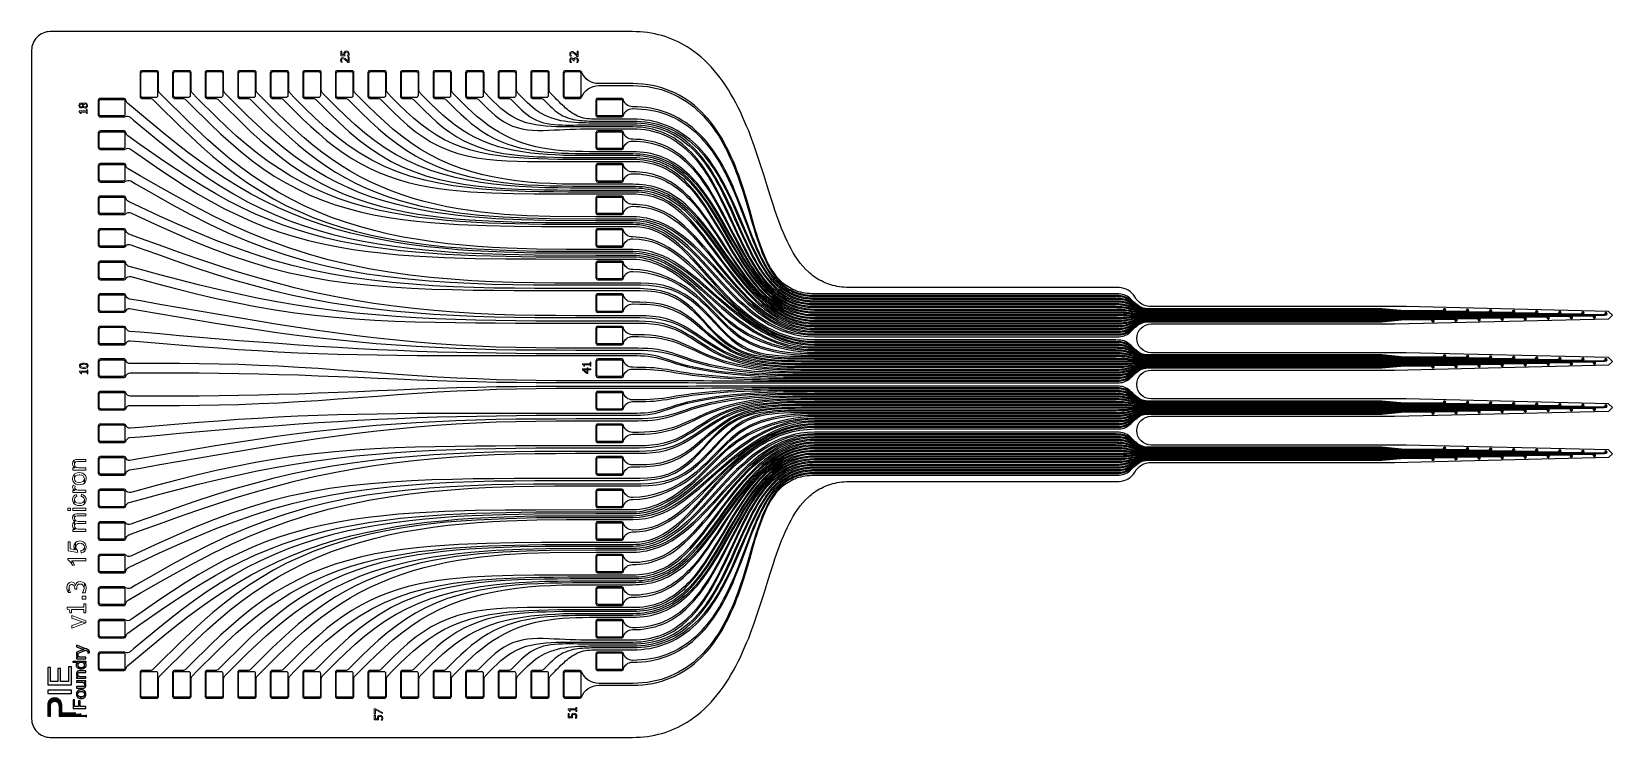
# Model space of a CAD drawing. Header units: millimetres. Extents: x 0 to 17.1, y 0 to 7.7.
import ezdxf

# ---------------------------------------------------------------- set-up
doc = ezdxf.new("R2010")
doc.units = ezdxf.units.MM
doc.header["$MEASUREMENT"] = 0
doc.layers.add('Insulation', color=112, linetype='Continuous')
doc.layers.add('Metal', color=52, linetype='Continuous')

msp = doc.modelspace()

# ---------------------------------------------------------------- linework, layer by layer
at = {"layer": 'Insulation'}
for points in [[(11.792, 2.775, 0.262092), (11.961, 2.876, -0.270231), (12.14, 2.981), (14.779, 2.981), (17.102, 3.037), (17.14, 3.075), (17.099, 3.116), (14.904, 3.169), (12.14, 3.169, -1), (12.14, 3.481), (14.779, 3.481), (17.102, 3.537), (17.14, 3.575), (17.099, 3.616), (14.904, 3.669), (12.14, 3.669, -1), (12.14, 3.981), (14.779, 3.981), (17.102, 4.037), (17.14, 4.075), (17.099, 4.116), (14.904, 4.169), (12.14, 4.169, -1), (12.14, 4.481), (14.779, 4.481), (17.102, 4.537), (17.14, 4.575), (17.099, 4.616), (14.904, 4.669), (12.14, 4.669, -0.270231), (11.961, 4.774, 0.262523), (11.792, 4.875), (8.89, 4.875), (8.863, 4.875), (8.836, 4.877), (8.81, 4.879), (8.785, 4.881), (8.76, 4.885), (8.736, 4.889), (8.712, 4.894), (8.689, 4.899), (8.667, 4.906), (8.645, 4.913), (8.624, 4.92), (8.603, 4.928), (8.583, 4.937), (8.563, 4.947), (8.544, 4.957), (8.526, 4.968), (8.507, 4.979), (8.49, 4.991), (8.472, 5.004), (8.455, 5.017), (8.439, 5.031), (8.423, 5.045), (8.392, 5.075), (8.363, 5.107), (8.335, 5.141), (8.308, 5.176), (8.283, 5.214), (8.259, 5.253), (8.236, 5.294), (8.213, 5.336), (8.192, 5.379), (8.171, 5.424), (8.152, 5.47), (8.132, 5.517), (8.114, 5.566), (8.096, 5.615), (8.078, 5.665), (8.06, 5.716), (8.043, 5.767), (8.009, 5.872), (7.976, 5.979), (7.942, 6.087), (7.908, 6.196), (7.872, 6.305), (7.834, 6.413), (7.795, 6.52), (7.775, 6.573), (7.753, 6.625), (7.731, 6.677), (7.709, 6.728), (7.685, 6.779), (7.661, 6.829), (7.636, 6.877), (7.61, 6.925), (7.583, 6.972), (7.556, 7.018), (7.527, 7.063), (7.497, 7.107), (7.466, 7.149), (7.435, 7.19), (7.402, 7.23), (7.368, 7.268), (7.333, 7.305), (7.296, 7.34), (7.259, 7.374), (7.221, 7.406), (7.181, 7.436), (7.14, 7.465), (7.109, 7.485), (7.076, 7.504), (7.044, 7.522), (7.01, 7.539), (6.976, 7.555), (6.941, 7.57), (6.906, 7.583), (6.87, 7.596), (6.833, 7.607), (6.795, 7.617), (6.757, 7.626), (6.718, 7.633), (6.679, 7.639), (6.638, 7.644), (6.597, 7.647), (6.556, 7.649), (6.514, 7.65), (3.344, 7.65), (0.2, 7.65, 0.414214), (0, 7.45), (0, 4.894), (0, 0.2, 0.414214), (0.2, 0), (3.344, 0), (5.544, 0), (6.514, 0), (6.556, 0.001), (6.597, 0.003), (6.638, 0.006), (6.679, 0.011), (6.718, 0.017), (6.757, 0.024), (6.795, 0.033), (6.833, 0.043), (6.87, 0.054), (6.906, 0.067), (6.941, 0.08), (6.976, 0.095), (7.01, 0.111), (7.044, 0.128), (7.076, 0.146), (7.109, 0.165), (7.14, 0.185), (7.181, 0.214), (7.221, 0.244), (7.259, 0.276), (7.296, 0.31), (7.333, 0.345), (7.368, 0.382), (7.402, 0.42), (7.435, 0.46), (7.466, 0.501), (7.497, 0.543), (7.527, 0.587), (7.556, 0.632), (7.583, 0.678), (7.61, 0.725), (7.636, 0.773), (7.661, 0.821), (7.685, 0.871), (7.709, 0.922), (7.731, 0.973), (7.753, 1.025), (7.775, 1.077), (7.795, 1.13), (7.834, 1.237), (7.872, 1.345), (7.908, 1.454), (7.942, 1.563), (7.976, 1.671), (8.009, 1.778), (8.043, 1.883), (8.06, 1.934), (8.078, 1.985), (8.096, 2.035), (8.114, 2.084), (8.132, 2.133), (8.152, 2.18), (8.171, 2.226), (8.192, 2.271), (8.213, 2.314), (8.236, 2.356), (8.259, 2.397), (8.283, 2.436), (8.308, 2.474), (8.335, 2.509), (8.363, 2.543), (8.392, 2.575), (8.423, 2.605), (8.439, 2.619), (8.455, 2.633), (8.472, 2.646), (8.49, 2.659), (8.507, 2.671), (8.526, 2.682), (8.544, 2.693), (8.563, 2.703), (8.583, 2.713), (8.603, 2.722), (8.624, 2.73), (8.645, 2.737), (8.667, 2.744), (8.689, 2.751), (8.712, 2.756), (8.736, 2.761), (8.76, 2.765), (8.785, 2.769), (8.81, 2.771), (8.836, 2.773), (8.863, 2.775), (8.89, 2.775)], [(1.206, 6.936, -0.414214), (1.186, 6.956), (1.186, 7.196, -0.414214), (1.206, 7.216), (1.346, 7.216, -0.414214), (1.365, 7.196), (1.365, 6.956, -0.414214), (1.346, 6.936)], [(1.559, 6.936, -0.414214), (1.538, 6.956), (1.538, 7.196, -0.414214), (1.559, 7.216), (1.699, 7.216, -0.414214), (1.719, 7.196), (1.719, 6.956, -0.414214), (1.699, 6.936)], [(1.912, 6.936, -0.414214), (1.892, 6.956), (1.892, 7.196, -0.414214), (1.912, 7.216), (2.052, 7.216, -0.414214), (2.072, 7.196), (2.072, 6.956, -0.414214), (2.052, 6.936)], [(2.265, 6.936, -0.414214), (2.245, 6.956), (2.245, 7.196, -0.414214), (2.265, 7.216), (2.405, 7.216, -0.414214), (2.425, 7.196), (2.425, 6.956, -0.414214), (2.405, 6.936)], [(2.618, 6.936, -0.414214), (2.598, 6.956), (2.598, 7.196, -0.414214), (2.618, 7.216), (2.758, 7.216, -0.414214), (2.778, 7.196), (2.778, 6.956, -0.414214), (2.758, 6.936)], [(2.971, 6.936, -0.414214), (2.951, 6.956), (2.951, 7.196, -0.414214), (2.971, 7.216), (3.11, 7.216, -0.414214), (3.131, 7.196), (3.131, 6.956, -0.414214), (3.11, 6.936)], [(3.324, 6.936, -0.414214), (3.304, 6.956), (3.304, 7.196, -0.414214), (3.324, 7.216), (3.464, 7.216, -0.414214), (3.483, 7.196), (3.483, 6.956, -0.414214), (3.464, 6.936)], [(3.677, 6.936, -0.414214), (3.657, 6.956), (3.657, 7.196, -0.414214), (3.677, 7.216), (3.817, 7.216, -0.414214), (3.837, 7.196), (3.837, 6.956, -0.414214), (3.817, 6.936)], [(4.03, 6.936, -0.414214), (4.01, 6.956), (4.01, 7.196, -0.414214), (4.03, 7.216), (4.17, 7.216, -0.414214), (4.19, 7.196), (4.19, 6.956, -0.414214), (4.17, 6.936)], [(4.383, 6.936, -0.414214), (4.363, 6.956), (4.363, 7.196, -0.414214), (4.383, 7.216), (4.523, 7.216, -0.414214), (4.543, 7.196), (4.543, 6.956, -0.414214), (4.523, 6.936)], [(4.736, 6.936, -0.414214), (4.716, 6.956), (4.716, 7.196, -0.414214), (4.736, 7.216), (4.876, 7.216, -0.414214), (4.896, 7.196), (4.896, 6.956, -0.414214), (4.876, 6.936)], [(5.089, 6.936, -0.414214), (5.069, 6.956), (5.069, 7.196, -0.414214), (5.089, 7.216), (5.229, 7.216, -0.414214), (5.249, 7.196), (5.249, 6.956, -0.414214), (5.229, 6.936)], [(5.442, 6.936, -0.414214), (5.422, 6.956), (5.422, 7.196, -0.414214), (5.442, 7.216), (5.582, 7.216, -0.414214), (5.602, 7.196), (5.602, 6.956, -0.414214), (5.582, 6.936)], [(5.795, 6.936, -0.414214), (5.775, 6.956), (5.775, 7.196, -0.414214), (5.795, 7.216), (5.935, 7.216, -0.414214), (5.955, 7.196), (5.955, 6.956, -0.414214), (5.935, 6.936)], [(0.753, 6.736, -0.414214), (0.733, 6.756), (0.733, 6.896, -0.414214), (0.753, 6.916), (0.993, 6.916, -0.414214), (1.012, 6.896), (1.012, 6.756, -0.414214), (0.993, 6.736)], [(6.147, 6.736, -0.414214), (6.128, 6.756), (6.128, 6.896, -0.414214), (6.147, 6.916), (6.388, 6.916, -0.414214), (6.407, 6.896), (6.407, 6.756, -0.414214), (6.388, 6.736)], [(0.753, 6.383, -0.414214), (0.733, 6.403), (0.733, 6.543, -0.414214), (0.753, 6.562), (0.993, 6.562, -0.414214), (1.012, 6.543), (1.012, 6.403, -0.414214), (0.993, 6.383)], [(6.147, 6.383, -0.414214), (6.128, 6.403), (6.128, 6.543, -0.414214), (6.147, 6.562), (6.388, 6.562, -0.414214), (6.407, 6.543), (6.407, 6.403, -0.414214), (6.388, 6.383)], [(0.753, 6.03, -0.414214), (0.733, 6.05), (0.733, 6.19, -0.414214), (0.753, 6.21), (0.993, 6.21, -0.414214), (1.012, 6.19), (1.012, 6.05, -0.414214), (0.993, 6.03)], [(6.147, 6.03, -0.414214), (6.128, 6.05), (6.128, 6.19, -0.414214), (6.147, 6.21), (6.388, 6.21, -0.414214), (6.407, 6.19), (6.407, 6.05, -0.414214), (6.388, 6.03)], [(0.753, 5.677, -0.414214), (0.733, 5.697), (0.733, 5.837, -0.414214), (0.753, 5.857), (0.993, 5.857, -0.414214), (1.012, 5.837), (1.012, 5.697, -0.414214), (0.993, 5.677)], [(6.147, 5.677, -0.414214), (6.128, 5.697), (6.128, 5.837, -0.414214), (6.147, 5.857), (6.388, 5.857, -0.414214), (6.407, 5.837), (6.407, 5.697, -0.414214), (6.388, 5.677)], [(0.753, 5.324, -0.414214), (0.733, 5.344), (0.733, 5.484, -0.414214), (0.753, 5.504), (0.993, 5.504, -0.414214), (1.012, 5.484), (1.012, 5.344, -0.414214), (0.993, 5.324)], [(6.147, 5.324, -0.414214), (6.128, 5.344), (6.128, 5.484, -0.414214), (6.147, 5.504), (6.388, 5.504, -0.414214), (6.407, 5.484), (6.407, 5.344, -0.414214), (6.388, 5.324)], [(0.753, 4.971, -0.414214), (0.733, 4.991), (0.733, 5.131, -0.414214), (0.753, 5.151), (0.993, 5.151, -0.414214), (1.012, 5.131), (1.012, 4.991, -0.414214), (0.993, 4.971)], [(6.147, 4.971, -0.414214), (6.128, 4.991), (6.128, 5.131, -0.414214), (6.147, 5.151), (6.388, 5.151, -0.414214), (6.407, 5.131), (6.407, 4.991, -0.414214), (6.388, 4.971)], [(0.753, 4.618, -0.414214), (0.733, 4.638), (0.733, 4.778, -0.414214), (0.753, 4.798), (0.993, 4.798, -0.414214), (1.012, 4.778), (1.012, 4.638, -0.414214), (0.993, 4.618)], [(6.147, 4.618, -0.414214), (6.128, 4.638), (6.128, 4.778, -0.414214), (6.147, 4.798), (6.388, 4.798, -0.414214), (6.407, 4.778), (6.407, 4.638, -0.414214), (6.388, 4.618)], [(0.753, 4.265, -0.414214), (0.733, 4.285), (0.733, 4.425, -0.414214), (0.753, 4.445), (0.993, 4.445, -0.414214), (1.012, 4.425), (1.012, 4.285, -0.414214), (0.993, 4.265)], [(6.147, 4.265, -0.414214), (6.128, 4.285), (6.128, 4.425, -0.414214), (6.147, 4.445), (6.388, 4.445, -0.414214), (6.407, 4.425), (6.407, 4.285, -0.414214), (6.388, 4.265)], [(0.753, 3.912, -0.414214), (0.733, 3.932), (0.733, 4.072, -0.414214), (0.753, 4.092), (0.993, 4.092, -0.414214), (1.012, 4.072), (1.012, 3.932, -0.414214), (0.993, 3.912)], [(6.147, 3.912, -0.414214), (6.128, 3.932), (6.128, 4.072, -0.414214), (6.147, 4.092), (6.388, 4.092, -0.414214), (6.407, 4.072), (6.407, 3.932, -0.414214), (6.388, 3.912)], [(0.753, 3.558, -0.414214), (0.733, 3.579), (0.733, 3.719, -0.414214), (0.753, 3.739), (0.993, 3.739, -0.414214), (1.012, 3.719), (1.012, 3.579, -0.414214), (0.993, 3.558)], [(6.147, 3.558, -0.414214), (6.128, 3.579), (6.128, 3.719, -0.414214), (6.147, 3.739), (6.388, 3.739, -0.414214), (6.407, 3.719), (6.407, 3.579, -0.414214), (6.388, 3.558)], [(0.753, 3.206, -0.414214), (0.733, 3.226), (0.733, 3.366, -0.414214), (0.753, 3.386), (0.993, 3.386, -0.414214), (1.012, 3.366), (1.012, 3.226, -0.414214), (0.993, 3.206)], [(6.147, 3.206, -0.414214), (6.128, 3.226), (6.128, 3.366, -0.414214), (6.147, 3.386), (6.388, 3.386, -0.414214), (6.407, 3.366), (6.407, 3.226, -0.414214), (6.388, 3.206)], [(0.753, 2.853, -0.414214), (0.733, 2.873), (0.733, 3.013, -0.414214), (0.753, 3.033), (0.993, 3.033, -0.414214), (1.012, 3.013), (1.012, 2.873, -0.414214), (0.993, 2.853)], [(6.147, 2.853, -0.414214), (6.128, 2.873), (6.128, 3.013, -0.414214), (6.147, 3.033), (6.388, 3.033, -0.414214), (6.407, 3.013), (6.407, 2.873, -0.414214), (6.388, 2.853)], [(0.753, 2.5, -0.414214), (0.733, 2.52), (0.733, 2.66, -0.414214), (0.753, 2.68), (0.993, 2.68, -0.414214), (1.012, 2.66), (1.012, 2.52, -0.414214), (0.993, 2.5)], [(6.147, 2.5, -0.414214), (6.128, 2.52), (6.128, 2.66, -0.414214), (6.147, 2.68), (6.388, 2.68, -0.414214), (6.407, 2.66), (6.407, 2.52, -0.414214), (6.388, 2.5)], [(0.753, 2.147, -0.414214), (0.733, 2.167), (0.733, 2.307, -0.414214), (0.753, 2.327), (0.993, 2.327, -0.414214), (1.012, 2.307), (1.012, 2.167, -0.414214), (0.993, 2.147)], [(6.147, 2.147, -0.414214), (6.128, 2.167), (6.128, 2.307, -0.414214), (6.147, 2.327), (6.388, 2.327, -0.414214), (6.407, 2.307), (6.407, 2.167, -0.414214), (6.388, 2.147)], [(0.753, 1.794, -0.414214), (0.733, 1.814), (0.733, 1.954, -0.414214), (0.753, 1.974), (0.993, 1.974, -0.414214), (1.012, 1.954), (1.012, 1.814, -0.414214), (0.993, 1.794)], [(6.147, 1.794, -0.414214), (6.128, 1.814), (6.128, 1.954, -0.414214), (6.147, 1.974), (6.388, 1.974, -0.414214), (6.407, 1.954), (6.407, 1.814, -0.414214), (6.388, 1.794)], [(0.753, 1.441, -0.414214), (0.733, 1.461), (0.733, 1.601, -0.414214), (0.753, 1.621), (0.993, 1.621, -0.414214), (1.012, 1.601), (1.012, 1.461, -0.414214), (0.993, 1.441)], [(6.147, 1.441, -0.414214), (6.128, 1.461), (6.128, 1.601, -0.414214), (6.147, 1.621), (6.388, 1.621, -0.414214), (6.407, 1.601), (6.407, 1.461, -0.414214), (6.388, 1.441)], [(0.753, 1.088, -0.414214), (0.733, 1.108), (0.733, 1.248, -0.414214), (0.753, 1.268), (0.993, 1.268, -0.414214), (1.012, 1.248), (1.012, 1.108, -0.414214), (0.993, 1.088)], [(6.147, 1.088, -0.414214), (6.128, 1.108), (6.128, 1.248, -0.414214), (6.147, 1.268), (6.388, 1.268, -0.414214), (6.407, 1.248), (6.407, 1.108, -0.414214), (6.388, 1.088)], [(0.753, 0.735, -0.414214), (0.733, 0.755), (0.733, 0.895, -0.414214), (0.753, 0.915), (0.993, 0.915, -0.414214), (1.012, 0.895), (1.012, 0.755, -0.414214), (0.993, 0.735)], [(6.147, 0.735, -0.414214), (6.128, 0.755), (6.128, 0.895, -0.414214), (6.147, 0.915), (6.388, 0.915, -0.414214), (6.407, 0.895), (6.407, 0.755, -0.414214), (6.388, 0.735)], [(1.206, 0.435, -0.414214), (1.186, 0.455), (1.186, 0.695, -0.414214), (1.206, 0.715), (1.346, 0.715, -0.414214), (1.365, 0.695), (1.365, 0.455, -0.414214), (1.346, 0.435)], [(1.559, 0.435, -0.414214), (1.538, 0.455), (1.538, 0.695, -0.414214), (1.559, 0.715), (1.699, 0.715, -0.414214), (1.719, 0.695), (1.719, 0.455, -0.414214), (1.699, 0.435)], [(1.912, 0.435, -0.414214), (1.892, 0.455), (1.892, 0.695, -0.414214), (1.912, 0.715), (2.052, 0.715, -0.414214), (2.072, 0.695), (2.072, 0.455, -0.414214), (2.052, 0.435)], [(2.265, 0.435, -0.414214), (2.245, 0.455), (2.245, 0.695, -0.414214), (2.265, 0.715), (2.405, 0.715, -0.414214), (2.425, 0.695), (2.425, 0.455, -0.414214), (2.405, 0.435)], [(2.618, 0.435, -0.414214), (2.598, 0.455), (2.598, 0.695, -0.414214), (2.618, 0.715), (2.758, 0.715, -0.414214), (2.778, 0.695), (2.778, 0.455, -0.414214), (2.758, 0.435)], [(2.971, 0.435, -0.414214), (2.951, 0.455), (2.951, 0.695, -0.414214), (2.971, 0.715), (3.11, 0.715, -0.414214), (3.131, 0.695), (3.131, 0.455, -0.414214), (3.11, 0.435)], [(3.324, 0.435, -0.414214), (3.304, 0.455), (3.304, 0.695, -0.414214), (3.324, 0.715), (3.464, 0.715, -0.414214), (3.483, 0.695), (3.483, 0.455, -0.414214), (3.464, 0.435)], [(3.677, 0.435, -0.414214), (3.657, 0.455), (3.657, 0.695, -0.414214), (3.677, 0.715), (3.817, 0.715, -0.414214), (3.837, 0.695), (3.837, 0.455, -0.414214), (3.817, 0.435)], [(4.03, 0.435, -0.414214), (4.01, 0.455), (4.01, 0.695, -0.414214), (4.03, 0.715), (4.17, 0.715, -0.414214), (4.19, 0.695), (4.19, 0.455, -0.414214), (4.17, 0.435)], [(4.383, 0.435, -0.414214), (4.363, 0.455), (4.363, 0.695, -0.414214), (4.383, 0.715), (4.523, 0.715, -0.414214), (4.543, 0.695), (4.543, 0.455, -0.414214), (4.523, 0.435)], [(4.736, 0.435, -0.414214), (4.716, 0.455), (4.716, 0.695, -0.414214), (4.736, 0.715), (4.876, 0.715, -0.414214), (4.896, 0.695), (4.896, 0.455, -0.414214), (4.876, 0.435)], [(5.089, 0.435, -0.414214), (5.069, 0.455), (5.069, 0.695, -0.414214), (5.089, 0.715), (5.229, 0.715, -0.414214), (5.249, 0.695), (5.249, 0.455, -0.414214), (5.229, 0.435)], [(5.442, 0.435, -0.414214), (5.422, 0.455), (5.422, 0.695, -0.414214), (5.442, 0.715), (5.582, 0.715, -0.414214), (5.602, 0.695), (5.602, 0.455, -0.414214), (5.582, 0.435)], [(5.795, 0.435, -0.414214), (5.775, 0.455), (5.775, 0.695, -0.414214), (5.795, 0.715), (5.935, 0.715, -0.414214), (5.955, 0.695), (5.955, 0.455, -0.414214), (5.935, 0.435)]]:
    msp.add_lwpolyline(points, format="xyb", close=True, dxfattribs=at)
for centre in [(15.321, 4.634), (15.57, 4.628), (15.82, 4.622), (15.196, 4.516), (15.445, 4.522), (15.695, 4.528), (15.945, 4.534), (16.07, 4.616), (16.195, 4.54), (16.32, 4.61), (16.445, 4.546), (16.57, 4.604), (16.695, 4.552), (16.82, 4.598), (16.945, 4.558), (17.07, 4.592), (15.321, 4.134), (15.57, 4.128), (15.82, 4.122), (16.07, 4.116), (16.32, 4.11), (15.196, 4.016), (15.445, 4.022), (15.695, 4.028), (15.945, 4.034), (16.195, 4.04), (16.445, 4.046), (16.57, 4.104), (16.695, 4.052), (16.82, 4.098), (16.945, 4.058), (17.07, 4.092), (15.321, 3.634), (15.57, 3.628), (15.82, 3.622), (16.07, 3.616), (16.32, 3.61), (16.57, 3.604), (16.82, 3.598), (17.07, 3.592), (15.196, 3.516), (15.445, 3.522), (15.695, 3.528), (15.945, 3.534), (16.195, 3.54), (16.445, 3.546), (16.695, 3.552), (16.945, 3.558), (15.321, 3.134), (15.57, 3.128), (15.82, 3.122), (16.07, 3.116), (16.32, 3.11), (16.57, 3.104), (16.82, 3.098), (17.07, 3.092), (15.196, 3.016), (15.445, 3.022), (15.695, 3.028), (15.945, 3.034), (16.195, 3.04), (16.445, 3.046), (16.695, 3.052), (16.945, 3.058)]:
    msp.add_circle(centre, 0.0075, dxfattribs=at)
at = {"layer": 'Metal', "lineweight": 0}
for points in [[(3.351, 7.438), (3.351, 7.389), (3.398, 7.389), (3.396, 7.396), (3.396, 7.406), (3.391, 7.429), (3.386, 7.42), (3.386, 7.42), (3.386, 7.401), (3.362, 7.401), (3.362, 7.438)], [(3.356, 7.361), (3.36, 7.341), (3.361, 7.347), (3.364, 7.352), (3.368, 7.355), (3.375, 7.356), (3.378, 7.356), (3.389, 7.352), (3.389, 7.352), (3.397, 7.347), (3.407, 7.338), (3.409, 7.335), (3.418, 7.328), (3.421, 7.325), (3.429, 7.317), (3.442, 7.317), (3.442, 7.372), (3.431, 7.372), (3.431, 7.328), (3.429, 7.33), (3.42, 7.339), (3.416, 7.344), (3.408, 7.352), (3.401, 7.359), (3.392, 7.364), (3.384, 7.367), (3.375, 7.369), (3.365, 7.367)], [(3.385, 7.409), (3.385, 7.404), (3.386, 7.401), (3.386, 7.42)], [(3.391, 7.429), (3.396, 7.406), (3.397, 7.415), (3.4, 7.421), (3.405, 7.425), (3.413, 7.427), (3.421, 7.425), (3.427, 7.421), (3.432, 7.416), (3.433, 7.409), (3.435, 7.43), (3.425, 7.437), (3.424, 7.437), (3.413, 7.438), (3.41, 7.438), (3.4, 7.437)], [(3.426, 7.386), (3.426, 7.385), (3.438, 7.385), (3.438, 7.386), (3.442, 7.396), (3.443, 7.397), (3.443, 7.409), (3.443, 7.411), (3.441, 7.421), (3.441, 7.421), (3.435, 7.43), (3.435, 7.43), (3.433, 7.409), (3.432, 7.402), (3.43, 7.395), (3.427, 7.39)], [(5.834, 7.407), (5.834, 7.406), (5.836, 7.394), (5.84, 7.384), (5.853, 7.384), (5.853, 7.385), (5.85, 7.388), (5.847, 7.394), (5.845, 7.4), (5.844, 7.406), (5.841, 7.427), (5.836, 7.419)], [(5.841, 7.427), (5.844, 7.406), (5.845, 7.412), (5.848, 7.417), (5.853, 7.42), (5.86, 7.421), (5.863, 7.421), (5.874, 7.418), (5.874, 7.418), (5.882, 7.412), (5.892, 7.403), (5.895, 7.402), (5.903, 7.394), (5.905, 7.39), (5.913, 7.382), (5.926, 7.382), (5.926, 7.437), (5.916, 7.437), (5.916, 7.394), (5.913, 7.395), (5.905, 7.404), (5.9, 7.41), (5.893, 7.417), (5.885, 7.424), (5.877, 7.429), (5.869, 7.433), (5.859, 7.434), (5.85, 7.432)], [(3.35, 7.342), (3.35, 7.34), (3.351, 7.329), (3.355, 7.318), (3.367, 7.318), (3.367, 7.319), (3.366, 7.323), (3.363, 7.327), (3.361, 7.335), (3.36, 7.341), (3.356, 7.361), (3.351, 7.353)], [(5.834, 7.34), (5.834, 7.338), (5.836, 7.327), (5.836, 7.327), (5.84, 7.317), (5.844, 7.339), (5.845, 7.344), (5.847, 7.35), (5.852, 7.353), (5.857, 7.354), (5.859, 7.354), (5.869, 7.35), (5.87, 7.347), (5.872, 7.336), (5.872, 7.332), (5.882, 7.332), (5.882, 7.337), (5.883, 7.345), (5.886, 7.351), (5.89, 7.355), (5.898, 7.356), (5.906, 7.355), (5.912, 7.352), (5.916, 7.345), (5.918, 7.338), (5.92, 7.36), (5.911, 7.367), (5.911, 7.367), (5.899, 7.369), (5.889, 7.367), (5.883, 7.362), (5.878, 7.356), (5.877, 7.35), (5.876, 7.35), (5.875, 7.352), (5.869, 7.362), (5.866, 7.364), (5.856, 7.367), (5.846, 7.365), (5.839, 7.359), (5.836, 7.351)], [(5.84, 7.317), (5.853, 7.317), (5.853, 7.317), (5.85, 7.321), (5.847, 7.326), (5.845, 7.333), (5.844, 7.339)], [(5.91, 7.315), (5.91, 7.314), (5.922, 7.314), (5.922, 7.314), (5.926, 7.325), (5.927, 7.327), (5.928, 7.338), (5.928, 7.34), (5.926, 7.351), (5.926, 7.352), (5.92, 7.36), (5.918, 7.338), (5.917, 7.336), (5.915, 7.325), (5.915, 7.325)], [(0.512, 6.85), (0.514, 6.839), (0.519, 6.83), (0.521, 6.85), (0.521, 6.85), (0.526, 6.86), (0.526, 6.86), (0.536, 6.865), (0.545, 6.863), (0.553, 6.856), (0.555, 6.866), (0.547, 6.873), (0.546, 6.874), (0.536, 6.876), (0.528, 6.875), (0.519, 6.869), (0.514, 6.861)], [(0.519, 6.83), (0.526, 6.824), (0.536, 6.823), (0.537, 6.823), (0.548, 6.825), (0.549, 6.826), (0.556, 6.835), (0.557, 6.835), (0.559, 6.832), (0.56, 6.842), (0.563, 6.85), (0.565, 6.856), (0.572, 6.864), (0.581, 6.867), (0.584, 6.867), (0.593, 6.862), (0.595, 6.86), (0.598, 6.85), (0.599, 6.87), (0.59, 6.876), (0.579, 6.879), (0.576, 6.878), (0.566, 6.875), (0.563, 6.873), (0.557, 6.863), (0.557, 6.863), (0.555, 6.866), (0.553, 6.856), (0.551, 6.849), (0.548, 6.843), (0.543, 6.836), (0.535, 6.834), (0.535, 6.834), (0.525, 6.839), (0.525, 6.839), (0.521, 6.85)], [(0.559, 6.832), (0.567, 6.824), (0.569, 6.823), (0.58, 6.82), (0.59, 6.822), (0.599, 6.828), (0.604, 6.837), (0.605, 6.838), (0.607, 6.85), (0.607, 6.85), (0.604, 6.861), (0.599, 6.87), (0.598, 6.85), (0.597, 6.847), (0.593, 6.837), (0.59, 6.835), (0.579, 6.833), (0.579, 6.833), (0.568, 6.835), (0.568, 6.835), (0.56, 6.842)], [(0.514, 6.79), (0.514, 6.781), (0.515, 6.781), (0.524, 6.775), (0.526, 6.773), (0.527, 6.762), (0.536, 6.762), (0.536, 6.778), (0.596, 6.778), (0.596, 6.762), (0.604, 6.762), (0.604, 6.806), (0.596, 6.806), (0.596, 6.79)], [(0.519, 4.028), (0.519, 4.024), (0.523, 4.014), (0.531, 4.007), (0.533, 4.005), (0.542, 4.002), (0.552, 4), (0.567, 4), (0.569, 4), (0.583, 4), (0.593, 4.002), (0.602, 4.006), (0.605, 4.008), (0.603, 4.028), (0.601, 4.019), (0.593, 4.015), (0.593, 4.015), (0.582, 4.012), (0.578, 4.012), (0.567, 4.011), (0.561, 4.011), (0.551, 4.012), (0.55, 4.012), (0.539, 4.015), (0.532, 4.02), (0.529, 4.028), (0.527, 4.047), (0.521, 4.039)], [(0.521, 3.968), (0.521, 3.959), (0.522, 3.959), (0.531, 3.954), (0.532, 3.952), (0.534, 3.94), (0.542, 3.94), (0.542, 3.957), (0.602, 3.957), (0.602, 3.94), (0.611, 3.94), (0.611, 3.984), (0.602, 3.984), (0.602, 3.968)], [(0.527, 4.047), (0.529, 4.028), (0.532, 4.036), (0.539, 4.042), (0.539, 4.042), (0.55, 4.043), (0.554, 4.044), (0.566, 4.044), (0.571, 4.044), (0.582, 4.043), (0.583, 4.043), (0.593, 4.042), (0.601, 4.036), (0.603, 4.028), (0.605, 4.008), (0.611, 4.017), (0.613, 4.028), (0.613, 4.033), (0.61, 4.042), (0.602, 4.05), (0.6, 4.051), (0.591, 4.054), (0.58, 4.056), (0.566, 4.057), (0.563, 4.057), (0.55, 4.056), (0.54, 4.053), (0.531, 4.05)], [(5.973, 4.05), (5.973, 4.041), (5.974, 4.041), (5.983, 4.036), (5.984, 4.034), (5.986, 4.022), (5.994, 4.022), (5.994, 4.039), (6.055, 4.039), (6.055, 4.022), (6.064, 4.022), (6.064, 4.066), (6.055, 4.066), (6.055, 4.05)], [(5.973, 3.995), (5.973, 3.984), (6.02, 3.944), (6.032, 3.944), (6.032, 3.983), (6.064, 3.983), (6.064, 3.995), (6.032, 3.995), (6.032, 4.005), (6.023, 4.005), (6.023, 3.995), (6.023, 3.953), (5.988, 3.983)], [(5.973, 3.995), (5.988, 3.983), (6.023, 3.983), (6.023, 3.953), (6.023, 3.995)], [(0.444, 2.964), (0.446, 2.949), (0.454, 2.932), (0.467, 2.92), (0.469, 2.941), (0.465, 2.96), (0.461, 3.004), (0.46, 3.004), (0.448, 2.988), (0.447, 2.984)], [(0.447, 2.92), (0.447, 2.898), (0.588, 2.898), (0.588, 2.922), (0.511, 2.922), (0.509, 2.922), (0.488, 2.925), (0.475, 2.933), (0.469, 2.941), (0.467, 2.92)], [(0.461, 3.004), (0.465, 2.96), (0.469, 2.976), (0.48, 2.986), (0.482, 2.987), (0.502, 2.989), (0.588, 2.989), (0.588, 3.013), (0.502, 3.013), (0.497, 3.013), (0.478, 3.011)], [(0.444, 2.804), (0.445, 2.794), (0.45, 2.775), (0.46, 2.759), (0.464, 2.755), (0.478, 2.746), (0.496, 2.74), (0.518, 2.738), (0.52, 2.738), (0.541, 2.74), (0.558, 2.746), (0.573, 2.756), (0.572, 2.804), (0.569, 2.79), (0.558, 2.774), (0.555, 2.772), (0.539, 2.765), (0.518, 2.763), (0.512, 2.763), (0.492, 2.766), (0.477, 2.774), (0.468, 2.786), (0.464, 2.804), (0.463, 2.852), (0.454, 2.84), (0.447, 2.824)], [(0.463, 2.852), (0.464, 2.804), (0.466, 2.818), (0.477, 2.834), (0.48, 2.836), (0.496, 2.843), (0.517, 2.845), (0.524, 2.845), (0.544, 2.842), (0.558, 2.834), (0.567, 2.822), (0.572, 2.804), (0.573, 2.756), (0.582, 2.767), (0.589, 2.784), (0.591, 2.804), (0.59, 2.82), (0.583, 2.838), (0.574, 2.85), (0.559, 2.862), (0.555, 2.864), (0.537, 2.868), (0.515, 2.87), (0.495, 2.868), (0.477, 2.862)], [(0.444, 2.708), (0.449, 2.693), (0.452, 2.689), (0.469, 2.677), (0.469, 2.707), (0.474, 2.724), (0.452, 2.733), (0.448, 2.726)], [(0.444, 2.577), (0.446, 2.562), (0.453, 2.544), (0.462, 2.531), (0.464, 2.578), (0.464, 2.581), (0.471, 2.599), (0.475, 2.602), (0.492, 2.61), (0.488, 2.634), (0.488, 2.633), (0.47, 2.626), (0.456, 2.615), (0.455, 2.613), (0.447, 2.597)], [(0.447, 2.677), (0.447, 2.656), (0.588, 2.656), (0.588, 2.68), (0.515, 2.68), (0.505, 2.68), (0.487, 2.684), (0.473, 2.693), (0.469, 2.707), (0.469, 2.677)], [(0.462, 2.531), (0.478, 2.52), (0.48, 2.52), (0.498, 2.514), (0.518, 2.513), (0.52, 2.513), (0.541, 2.515), (0.558, 2.521), (0.573, 2.531), (0.572, 2.577), (0.569, 2.563), (0.559, 2.548), (0.555, 2.546), (0.54, 2.54), (0.518, 2.537), (0.511, 2.537), (0.491, 2.541), (0.476, 2.549), (0.468, 2.559), (0.464, 2.578)], [(0.537, 2.612), (0.548, 2.61), (0.563, 2.6), (0.567, 2.595), (0.572, 2.577), (0.573, 2.531), (0.581, 2.541), (0.589, 2.557), (0.591, 2.577), (0.591, 2.581), (0.587, 2.6), (0.578, 2.616), (0.574, 2.62), (0.559, 2.63), (0.54, 2.636)], [(0.394, 2.484), (0.394, 2.46), (0.421, 2.46), (0.421, 2.484)], [(0.444, 2.381), (0.446, 2.367), (0.454, 2.35), (0.469, 2.337), (0.47, 2.357), (0.465, 2.376), (0.456, 2.413), (0.448, 2.401)], [(0.447, 2.484), (0.447, 2.46), (0.588, 2.46), (0.588, 2.484)], [(0.456, 2.413), (0.465, 2.376), (0.469, 2.39), (0.479, 2.398), (0.479, 2.398), (0.499, 2.401), (0.588, 2.401), (0.588, 2.424), (0.491, 2.424), (0.491, 2.424), (0.47, 2.421)], [(0.444, 2.297), (0.444, 2.29), (0.45, 2.272), (0.453, 2.268), (0.467, 2.255), (0.47, 2.274), (0.465, 2.292), (0.465, 2.336), (0.451, 2.323), (0.448, 2.317)], [(0.447, 2.255), (0.447, 2.233), (0.588, 2.233), (0.588, 2.257), (0.515, 2.257), (0.503, 2.258), (0.485, 2.261), (0.484, 2.261), (0.47, 2.274), (0.47, 2.274), (0.467, 2.255)], [(0.465, 2.336), (0.465, 2.292), (0.465, 2.295), (0.473, 2.311), (0.477, 2.314), (0.497, 2.317), (0.588, 2.317), (0.588, 2.341), (0.506, 2.341), (0.489, 2.343), (0.475, 2.351), (0.47, 2.357), (0.469, 2.337)], [(0.396, 2.12), (0.396, 2.023), (0.496, 2.004), (0.499, 2.026), (0.498, 2.027), (0.485, 2.041), (0.484, 2.043), (0.48, 2.062), (0.477, 2.111), (0.471, 2.032), (0.419, 2.042), (0.419, 2.12)], [(0.459, 2.068), (0.459, 2.068), (0.462, 2.049), (0.471, 2.032), (0.477, 2.111), (0.471, 2.104), (0.462, 2.087)], [(0.477, 2.111), (0.48, 2.062), (0.482, 2.077), (0.492, 2.092), (0.505, 2.1), (0.524, 2.104), (0.543, 2.1), (0.559, 2.091), (0.568, 2.081), (0.572, 2.062), (0.577, 2.019), (0.582, 2.025), (0.589, 2.042), (0.591, 2.062), (0.591, 2.064), (0.589, 2.083), (0.581, 2.1), (0.568, 2.113), (0.559, 2.119), (0.542, 2.126), (0.522, 2.129), (0.51, 2.128), (0.492, 2.122)], [(0.535, 2.025), (0.537, 2), (0.544, 2.001), (0.562, 2.007), (0.577, 2.019), (0.572, 2.062), (0.571, 2.055), (0.563, 2.038), (0.554, 2.031)], [(0.393, 1.939), (0.393, 1.923), (0.404, 1.916), (0.419, 1.902), (0.421, 1.9), (0.432, 1.884), (0.436, 1.915), (0.588, 1.915), (0.588, 1.939)], [(0.432, 1.884), (0.442, 1.867), (0.465, 1.867), (0.462, 1.874), (0.453, 1.892), (0.448, 1.9), (0.436, 1.915)], [(0.383, 1.625), (0.383, 1.621), (0.387, 1.596), (0.387, 1.596), (0.395, 1.572), (0.406, 1.623), (0.408, 1.636), (0.412, 1.647), (0.421, 1.655), (0.434, 1.657), (0.438, 1.657), (0.459, 1.645), (0.462, 1.642), (0.468, 1.617), (0.468, 1.608), (0.489, 1.608), (0.489, 1.619), (0.491, 1.636), (0.496, 1.649), (0.508, 1.659), (0.526, 1.66), (0.543, 1.659), (0.557, 1.649), (0.566, 1.636), (0.568, 1.619), (0.572, 1.67), (0.553, 1.683), (0.553, 1.683), (0.528, 1.689), (0.506, 1.685), (0.491, 1.674), (0.481, 1.66), (0.477, 1.647), (0.476, 1.647), (0.474, 1.653), (0.461, 1.674), (0.455, 1.677), (0.43, 1.685), (0.41, 1.679), (0.395, 1.666), (0.385, 1.649)], [(0.395, 1.572), (0.423, 1.572), (0.423, 1.574), (0.417, 1.583), (0.412, 1.595), (0.408, 1.608), (0.406, 1.623)], [(0.551, 1.568), (0.551, 1.566), (0.579, 1.566), (0.579, 1.568), (0.587, 1.591), (0.589, 1.596), (0.59, 1.621), (0.59, 1.625), (0.587, 1.649), (0.587, 1.649), (0.572, 1.67), (0.568, 1.619), (0.568, 1.615), (0.562, 1.591), (0.562, 1.591)], [(0.387, 1.412), (0.387, 1.391), (0.387, 1.391), (0.408, 1.382), (0.41, 1.376), (0.413, 1.35), (0.432, 1.35), (0.432, 1.387), (0.566, 1.387), (0.566, 1.35), (0.587, 1.35), (0.587, 1.448), (0.566, 1.448), (0.566, 1.412)], [(0.587, 1.529), (0.587, 1.497), (0.549, 1.497), (0.549, 1.529), (0.587, 1.529)], [(0.436, 1.32), (0.436, 1.293), (0.553, 1.252), (0.587, 1.241), (0.587, 1.263)], [(0.436, 1.212), (0.436, 1.184), (0.587, 1.241), (0.553, 1.252)], [(3.716, 0.308), (3.716, 0.252), (3.727, 0.252), (3.727, 0.298), (3.806, 0.257), (3.806, 0.27), (3.729, 0.308)], [(3.716, 0.238), (3.716, 0.189), (3.762, 0.189), (3.761, 0.197), (3.761, 0.207), (3.755, 0.229), (3.751, 0.221), (3.751, 0.221), (3.751, 0.201), (3.727, 0.201), (3.727, 0.238)], [(3.75, 0.209), (3.75, 0.205), (3.751, 0.201), (3.751, 0.221)], [(3.755, 0.229), (3.761, 0.207), (3.762, 0.215), (3.764, 0.221), (3.77, 0.226), (3.778, 0.227), (3.786, 0.226), (3.792, 0.222), (3.796, 0.216), (3.797, 0.209), (3.799, 0.231), (3.789, 0.237), (3.788, 0.238), (3.778, 0.239), (3.775, 0.239), (3.764, 0.237)], [(3.79, 0.187), (3.79, 0.186), (3.803, 0.186), (3.803, 0.186), (3.806, 0.196), (3.807, 0.198), (3.808, 0.209), (3.808, 0.211), (3.805, 0.221), (3.805, 0.222), (3.799, 0.231), (3.799, 0.231), (3.797, 0.209), (3.796, 0.203), (3.795, 0.196), (3.792, 0.19)], [(5.819, 0.308), (5.819, 0.299), (5.82, 0.299), (5.829, 0.295), (5.83, 0.292), (5.832, 0.28), (5.84, 0.28), (5.84, 0.297), (5.901, 0.297), (5.901, 0.28), (5.91, 0.28), (5.91, 0.324), (5.901, 0.324), (5.901, 0.308)], [(5.819, 0.26), (5.819, 0.211), (5.866, 0.211), (5.865, 0.219), (5.864, 0.229), (5.86, 0.251), (5.855, 0.242), (5.855, 0.242), (5.854, 0.222), (5.83, 0.222), (5.83, 0.26)], [(5.853, 0.23), (5.854, 0.227), (5.854, 0.222), (5.855, 0.242)], [(5.86, 0.251), (5.864, 0.229), (5.865, 0.237), (5.868, 0.243), (5.873, 0.247), (5.881, 0.248), (5.889, 0.247), (5.895, 0.244), (5.9, 0.238), (5.901, 0.23), (5.903, 0.253), (5.894, 0.258), (5.892, 0.259), (5.881, 0.261), (5.878, 0.261), (5.868, 0.258)], [(5.894, 0.208), (5.894, 0.207), (5.906, 0.207), (5.906, 0.207), (5.911, 0.218), (5.911, 0.22), (5.912, 0.23), (5.912, 0.232), (5.91, 0.243), (5.909, 0.244), (5.903, 0.253), (5.903, 0.253), (5.901, 0.23), (5.901, 0.224), (5.898, 0.218), (5.896, 0.212)]]:
    msp.add_lwpolyline(points, close=True, dxfattribs=at)
at = {"layer": 'Metal'}
for points in [[(12.135, 4.127), (12.118, 4.127), (12.1, 4.127), (12.083, 4.129), (12.065, 4.131), (12.048, 4.135), (12.032, 4.139), (12.016, 4.146), (12, 4.153), (11.984, 4.162), (11.968, 4.172), (11.953, 4.182), (11.938, 4.192), (11.922, 4.203), (11.907, 4.212), (11.891, 4.221), (11.875, 4.229), (11.859, 4.235), (11.842, 4.24), (11.825, 4.243), (11.808, 4.246), (11.79, 4.247), (11.773, 4.247), (11.755, 4.248), (8.49, 4.248), (8.415, 4.25), (8.342, 4.259), (8.27, 4.272), (8.2, 4.29), (8.131, 4.313), (8.063, 4.34), (7.998, 4.37), (7.933, 4.405), (7.87, 4.442), (7.808, 4.482), (7.748, 4.524), (7.689, 4.568), (7.573, 4.661), (7.46, 4.758), (7.35, 4.856), (7.241, 4.951), (7.131, 5.04), (7.075, 5.082), (7.019, 5.121), (6.962, 5.157), (6.904, 5.189), (6.845, 5.218), (6.783, 5.242), (6.72, 5.262), (6.655, 5.277), (6.588, 5.286), (6.518, 5.289), (6.118, 5.289), (5.799, 5.29), (5.479, 5.293), (5.158, 5.303), (4.997, 5.31), (4.835, 5.321), (4.674, 5.334), (4.513, 5.351), (4.351, 5.371), (4.191, 5.395), (4.03, 5.423), (3.871, 5.456), (3.713, 5.493), (3.557, 5.536), (3.403, 5.583), (3.251, 5.637), (3.103, 5.696), (2.957, 5.762), (2.814, 5.833), (2.675, 5.91), (2.539, 5.992), (2.406, 6.081), (2.277, 6.174), (2.151, 6.272), (2.027, 6.375), (1.907, 6.481), (1.788, 6.591), (1.671, 6.703), (1.44, 6.931), (1.39, 6.982, -0.198912), (1.376, 7.017), (1.376, 7.206, 0.414214), (1.356, 7.226), (1.196, 7.226, 0.414214), (1.176, 7.206), (1.176, 6.946, 0.414214), (1.196, 6.926), (1.284, 6.926, -0.198912), (1.319, 6.911), (1.37, 6.861), (1.603, 6.629), (1.722, 6.516), (1.842, 6.405), (1.965, 6.298), (2.09, 6.196), (2.219, 6.098), (2.35, 6.005), (2.485, 5.919), (2.624, 5.838), (2.765, 5.763), (2.911, 5.695), (3.06, 5.632), (3.211, 5.576), (3.366, 5.527), (3.523, 5.483), (3.682, 5.444), (3.843, 5.41), (4.005, 5.382), (4.168, 5.357), (4.332, 5.336), (4.495, 5.319), (4.659, 5.306), (4.823, 5.294), (5.149, 5.28), (5.474, 5.272), (5.796, 5.269), (6.118, 5.269), (6.518, 5.269), (6.587, 5.266), (6.653, 5.257), (6.717, 5.243), (6.779, 5.224), (6.839, 5.201), (6.898, 5.173), (6.956, 5.141), (7.012, 5.106), (7.067, 5.068), (7.122, 5.027), (7.231, 4.94), (7.34, 4.846), (7.451, 4.749), (7.564, 4.653), (7.68, 4.559), (7.801, 4.472), (7.863, 4.431), (7.927, 4.394), (7.992, 4.359), (8.059, 4.328), (8.127, 4.3), (8.196, 4.277), (8.267, 4.258), (8.34, 4.244), (8.414, 4.235), (8.49, 4.233), (11.755, 4.233), (11.773, 4.232), (11.79, 4.232), (11.807, 4.231), (11.824, 4.229), (11.841, 4.225), (11.858, 4.221), (11.874, 4.215), (11.89, 4.208), (11.906, 4.2), (11.922, 4.192), (11.937, 4.182), (11.953, 4.173), (11.969, 4.163), (11.984, 4.154), (12, 4.146), (12.016, 4.14), (12.033, 4.134), (12.049, 4.129), (12.066, 4.126), (12.083, 4.124), (12.1, 4.123), (12.118, 4.122), (12.135, 4.122), (14.64, 4.122), (14.887, 4.107), (15.795, 4.107), (15.796, 4.107), (15.796, 4.107), (15.797, 4.107), (15.797, 4.107), (15.797, 4.107), (15.798, 4.107), (15.798, 4.107), (15.799, 4.107), (15.799, 4.107), (15.799, 4.107), (15.8, 4.107), (15.8, 4.107), (15.8, 4.107), (15.801, 4.107), (15.801, 4.107), (15.801, 4.108), (15.802, 4.108), (15.802, 4.108), (15.802, 4.108), (15.803, 4.108), (15.803, 4.109), (15.804, 4.109), (15.804, 4.109), (15.805, 4.109), (15.805, 4.109), (15.805, 4.109), (15.806, 4.11), (15.806, 4.11), (15.807, 4.11), (15.807, 4.11), (15.808, 4.11), (15.808, 4.11), (15.809, 4.11), (15.809, 4.11), (15.809, 4.11), (15.81, 4.11), (15.81, 4.111), (15.811, 4.111), (15.811, 4.111), (15.812, 4.111), (15.812, 4.111), (15.813, 4.111), (15.813, 4.111), (15.814, 4.111), (15.814, 4.11), (15.814, 4.11), (15.815, 4.11), (15.815, 4.11), (15.816, 4.11), (15.816, 4.11), (15.817, 4.11), (15.817, 4.11, 2.500423), (15.808, 4.125), (15.808, 4.124), (15.808, 4.124), (15.808, 4.124), (15.808, 4.124), (15.808, 4.123), (15.808, 4.123), (15.808, 4.123), (15.808, 4.123), (15.808, 4.122), (15.807, 4.122), (15.807, 4.122), (15.807, 4.122), (15.807, 4.122), (15.807, 4.121), (15.807, 4.121), (15.807, 4.121), (15.807, 4.121), (15.807, 4.12), (15.807, 4.12), (15.806, 4.12), (15.806, 4.12), (15.806, 4.119), (15.806, 4.119), (15.806, 4.119), (15.805, 4.118), (15.805, 4.117), (15.805, 4.116), (15.805, 4.116), (15.804, 4.115), (15.804, 4.114), (15.804, 4.114), (15.803, 4.113), (15.803, 4.112), (15.802, 4.112), (15.802, 4.111), (15.801, 4.111), (15.801, 4.111), (15.8, 4.11), (15.8, 4.11), (15.799, 4.11), (15.799, 4.11), (15.798, 4.11), (15.797, 4.11), (15.797, 4.11), (15.796, 4.11), (15.795, 4.11), (14.887, 4.11), (14.64, 4.127)], [(12.135, 4.14), (14.64, 4.14), (14.887, 4.119), (15.296, 4.119), (15.296, 4.119), (15.296, 4.119), (15.297, 4.119), (15.297, 4.119), (15.297, 4.119), (15.298, 4.119), (15.298, 4.119), (15.299, 4.119), (15.299, 4.119), (15.299, 4.119), (15.3, 4.119), (15.3, 4.119), (15.3, 4.119), (15.301, 4.119), (15.301, 4.119), (15.301, 4.12), (15.302, 4.12), (15.302, 4.12), (15.303, 4.12), (15.303, 4.12), (15.303, 4.121), (15.304, 4.121), (15.304, 4.121), (15.305, 4.121), (15.305, 4.121), (15.306, 4.121), (15.306, 4.122), (15.306, 4.122), (15.307, 4.122), (15.307, 4.122), (15.308, 4.122), (15.308, 4.122), (15.309, 4.122), (15.309, 4.122), (15.31, 4.122), (15.31, 4.122), (15.31, 4.123), (15.311, 4.123), (15.311, 4.123), (15.312, 4.123), (15.312, 4.123), (15.313, 4.123), (15.313, 4.123), (15.314, 4.123), (15.314, 4.122), (15.315, 4.122), (15.315, 4.122), (15.315, 4.122), (15.316, 4.122), (15.316, 4.122), (15.317, 4.122), (15.317, 4.122, 2.500423), (15.308, 4.137), (15.308, 4.136), (15.308, 4.136), (15.308, 4.136), (15.308, 4.136), (15.308, 4.135), (15.308, 4.135), (15.308, 4.135), (15.308, 4.135), (15.308, 4.134), (15.308, 4.134), (15.308, 4.134), (15.307, 4.134), (15.307, 4.134), (15.307, 4.133), (15.307, 4.133), (15.307, 4.133), (15.307, 4.133), (15.307, 4.132), (15.307, 4.132), (15.307, 4.132), (15.307, 4.132), (15.306, 4.131), (15.306, 4.131), (15.306, 4.131), (15.306, 4.13), (15.305, 4.129), (15.305, 4.128), (15.305, 4.128), (15.304, 4.127), (15.304, 4.126), (15.304, 4.126), (15.303, 4.125), (15.303, 4.124), (15.302, 4.124), (15.302, 4.123), (15.302, 4.123), (15.301, 4.123), (15.301, 4.122), (15.3, 4.122), (15.299, 4.122), (15.299, 4.122), (15.298, 4.122), (15.298, 4.122), (15.297, 4.122), (15.296, 4.122), (15.296, 4.122), (14.887, 4.122), (14.64, 4.145), (12.135, 4.145), (12.117, 4.145), (12.098, 4.146), (12.08, 4.147), (12.062, 4.15), (12.045, 4.155), (12.028, 4.162), (12.012, 4.17), (11.997, 4.18), (11.982, 4.192), (11.967, 4.205), (11.952, 4.219), (11.938, 4.233), (11.924, 4.247), (11.909, 4.26), (11.894, 4.272), (11.878, 4.282), (11.862, 4.29), (11.845, 4.297), (11.828, 4.302), (11.81, 4.305), (11.792, 4.307), (11.774, 4.307), (11.755, 4.308), (8.49, 4.308), (8.41, 4.311), (8.331, 4.32), (8.255, 4.335), (8.18, 4.356), (8.107, 4.382), (8.036, 4.413), (7.968, 4.448), (7.901, 4.487), (7.836, 4.531), (7.773, 4.577), (7.712, 4.627), (7.653, 4.679), (7.595, 4.733), (7.539, 4.789), (7.43, 4.905), (7.326, 5.023), (7.223, 5.138), (7.172, 5.194), (7.121, 5.248), (7.069, 5.299), (7.017, 5.347), (6.963, 5.392), (6.907, 5.432), (6.85, 5.468), (6.79, 5.499), (6.727, 5.524), (6.694, 5.534), (6.661, 5.542), (6.627, 5.549), (6.591, 5.554), (6.555, 5.557), (6.518, 5.558), (6.118, 5.558), (5.535, 5.56), (5.241, 5.565), (4.945, 5.574), (4.647, 5.591), (4.498, 5.604), (4.349, 5.619), (4.2, 5.637), (4.052, 5.659), (3.905, 5.685), (3.759, 5.715), (3.615, 5.751), (3.474, 5.792), (3.335, 5.838), (3.199, 5.891), (3.066, 5.949), (2.936, 6.014), (2.81, 6.084), (2.686, 6.161), (2.566, 6.243), (2.449, 6.33), (2.335, 6.422), (2.223, 6.518), (2.114, 6.618), (2.006, 6.721), (1.793, 6.931), (1.743, 6.982, -0.198912), (1.729, 7.017), (1.729, 7.206, 0.414214), (1.709, 7.226), (1.549, 7.226, 0.414214), (1.529, 7.206), (1.529, 6.946, 0.414214), (1.549, 6.926), (1.637, 6.926, -0.198912), (1.672, 6.911), (1.723, 6.861), (1.938, 6.647), (2.048, 6.543), (2.159, 6.443), (2.273, 6.346), (2.389, 6.253), (2.508, 6.166), (2.63, 6.085), (2.756, 6.01), (2.885, 5.941), (3.017, 5.879), (3.153, 5.823), (3.292, 5.774), (3.434, 5.731), (3.578, 5.694), (3.725, 5.662), (3.874, 5.636), (4.023, 5.613), (4.174, 5.595), (4.326, 5.581), (4.478, 5.569), (4.629, 5.56), (4.932, 5.548), (5.232, 5.542), (5.529, 5.539), (6.118, 5.538), (6.518, 5.538), (6.554, 5.537), (6.59, 5.534), (6.625, 5.529), (6.659, 5.523), (6.692, 5.515), (6.724, 5.505), (6.785, 5.481), (6.844, 5.451), (6.901, 5.415), (6.956, 5.376), (7.009, 5.332), (7.061, 5.284), (7.112, 5.234), (7.163, 5.181), (7.213, 5.126), (7.315, 5.011), (7.42, 4.895), (7.529, 4.779), (7.586, 4.723), (7.644, 4.668), (7.704, 4.616), (7.765, 4.566), (7.829, 4.519), (7.894, 4.475), (7.962, 4.436), (8.031, 4.4), (8.103, 4.368), (8.177, 4.342), (8.252, 4.321), (8.33, 4.305), (8.409, 4.296), (8.49, 4.293), (11.755, 4.293), (11.773, 4.292), (11.792, 4.292), (11.81, 4.29), (11.827, 4.287), (11.844, 4.283), (11.861, 4.277), (11.877, 4.269), (11.893, 4.259), (11.908, 4.248), (11.923, 4.236), (11.938, 4.223), (11.953, 4.21), (11.967, 4.197), (11.982, 4.185), (11.998, 4.174), (12.013, 4.164), (12.029, 4.156), (12.046, 4.15), (12.063, 4.146), (12.081, 4.143), (12.099, 4.141), (12.117, 4.14)], [(12.135, 4.51), (12.117, 4.51), (12.099, 4.509), (12.081, 4.507), (12.063, 4.504), (12.046, 4.5), (12.029, 4.494), (12.013, 4.486), (11.998, 4.476), (11.982, 4.465), (11.967, 4.453), (11.953, 4.44), (11.938, 4.427), (11.923, 4.414), (11.908, 4.402), (11.893, 4.391), (11.877, 4.381), (11.861, 4.373), (11.844, 4.367), (11.827, 4.363), (11.81, 4.36), (11.792, 4.358), (11.773, 4.358), (11.755, 4.358), (8.49, 4.358), (8.415, 4.36), (8.341, 4.369), (8.27, 4.382), (8.201, 4.401), (8.133, 4.425), (8.068, 4.453), (8.004, 4.486), (7.942, 4.523), (7.882, 4.563), (7.823, 4.607), (7.765, 4.655), (7.708, 4.705), (7.653, 4.758), (7.598, 4.813), (7.491, 4.927), (7.279, 5.161), (7.225, 5.218), (7.17, 5.274), (7.114, 5.327), (7.057, 5.377), (6.999, 5.423), (6.938, 5.466), (6.875, 5.504), (6.81, 5.537), (6.776, 5.551), (6.742, 5.563), (6.707, 5.574), (6.671, 5.583), (6.634, 5.59), (6.596, 5.596), (6.557, 5.599), (6.518, 5.6), (6.118, 5.6), (5.579, 5.603), (5.308, 5.609), (5.035, 5.621), (4.761, 5.642), (4.624, 5.656), (4.487, 5.674), (4.351, 5.694), (4.215, 5.718), (4.081, 5.746), (3.948, 5.779), (3.816, 5.816), (3.687, 5.857), (3.56, 5.904), (3.435, 5.956), (3.314, 6.013), (3.195, 6.076), (3.079, 6.143), (2.966, 6.216), (2.856, 6.293), (2.749, 6.375), (2.644, 6.461), (2.542, 6.551), (2.441, 6.643), (2.342, 6.738), (2.146, 6.931), (2.096, 6.982, -0.198912), (2.082, 7.017), (2.082, 7.206, 0.414214), (2.062, 7.226), (1.902, 7.226, 0.414214), (1.882, 7.206), (1.882, 6.946, 0.414214), (1.902, 6.926), (1.99, 6.926, -0.198912), (2.025, 6.911), (2.076, 6.861), (2.274, 6.664), (2.375, 6.568), (2.478, 6.475), (2.582, 6.385), (2.689, 6.299), (2.798, 6.217), (2.91, 6.141), (3.026, 6.069), (3.144, 6.003), (3.265, 5.943), (3.39, 5.889), (3.517, 5.84), (3.647, 5.797), (3.779, 5.759), (3.913, 5.726), (4.05, 5.697), (4.187, 5.673), (4.325, 5.653), (4.464, 5.636), (4.604, 5.622), (4.743, 5.611), (5.022, 5.595), (5.299, 5.586), (5.573, 5.582), (6.118, 5.58), (6.518, 5.58), (6.557, 5.579), (6.595, 5.576), (6.632, 5.571), (6.669, 5.564), (6.704, 5.555), (6.739, 5.544), (6.773, 5.532), (6.806, 5.518), (6.87, 5.486), (6.932, 5.449), (6.992, 5.407), (7.05, 5.361), (7.106, 5.312), (7.161, 5.26), (7.215, 5.205), (7.269, 5.149), (7.481, 4.916), (7.588, 4.802), (7.643, 4.748), (7.699, 4.695), (7.756, 4.644), (7.814, 4.596), (7.874, 4.552), (7.935, 4.511), (7.998, 4.473), (8.063, 4.44), (8.129, 4.411), (8.197, 4.387), (8.267, 4.368), (8.34, 4.354), (8.414, 4.345), (8.49, 4.343), (11.755, 4.343), (11.774, 4.343), (11.792, 4.343), (11.81, 4.345), (11.828, 4.348), (11.845, 4.353), (11.862, 4.36), (11.878, 4.368), (11.894, 4.378), (11.909, 4.39), (11.924, 4.403), (11.938, 4.417), (11.952, 4.431), (11.967, 4.445), (11.982, 4.458), (11.997, 4.47), (12.012, 4.48), (12.028, 4.488), (12.045, 4.495), (12.062, 4.5), (12.08, 4.503), (12.098, 4.504), (12.117, 4.505), (12.135, 4.505), (14.64, 4.505), (14.887, 4.528), (15.171, 4.528), (15.171, 4.528), (15.172, 4.528), (15.173, 4.528), (15.173, 4.528), (15.174, 4.528), (15.174, 4.528), (15.175, 4.528), (15.176, 4.528), (15.176, 4.527), (15.177, 4.527), (15.177, 4.527), (15.178, 4.526), (15.178, 4.526), (15.178, 4.525), (15.179, 4.524), (15.179, 4.524), (15.179, 4.523), (15.18, 4.522), (15.18, 4.522), (15.18, 4.521), (15.181, 4.52), (15.181, 4.519), (15.181, 4.519), (15.181, 4.519), (15.182, 4.518), (15.182, 4.518), (15.182, 4.518), (15.182, 4.518), (15.182, 4.517), (15.182, 4.517), (15.182, 4.517), (15.182, 4.517), (15.182, 4.516), (15.182, 4.516), (15.183, 4.516), (15.183, 4.516), (15.183, 4.516), (15.183, 4.515), (15.183, 4.515), (15.183, 4.515), (15.183, 4.515), (15.183, 4.514), (15.183, 4.514), (15.183, 4.514), (15.183, 4.514), (15.183, 4.513, 2.500423), (15.192, 4.528), (15.192, 4.528), (15.191, 4.528), (15.191, 4.528), (15.191, 4.528), (15.19, 4.528), (15.19, 4.528), (15.189, 4.528), (15.189, 4.527), (15.188, 4.527), (15.188, 4.527), (15.187, 4.527), (15.187, 4.527), (15.186, 4.527), (15.186, 4.527), (15.185, 4.527), (15.185, 4.528), (15.185, 4.528), (15.184, 4.528), (15.184, 4.528), (15.183, 4.528), (15.183, 4.528), (15.182, 4.528), (15.182, 4.528), (15.181, 4.528), (15.181, 4.528), (15.181, 4.529), (15.18, 4.529), (15.18, 4.529), (15.179, 4.529), (15.179, 4.529), (15.178, 4.529), (15.178, 4.53), (15.178, 4.53), (15.177, 4.53), (15.177, 4.53), (15.177, 4.53), (15.176, 4.531), (15.176, 4.531), (15.176, 4.531), (15.175, 4.531), (15.175, 4.531), (15.174, 4.531), (15.174, 4.531), (15.174, 4.531), (15.173, 4.531), (15.173, 4.531), (15.173, 4.531), (15.172, 4.531), (15.172, 4.531), (15.171, 4.531), (15.171, 4.531), (15.171, 4.531), (14.887, 4.531), (14.64, 4.51)], [(12.135, 4.519), (12.118, 4.519), (12.1, 4.518), (12.082, 4.517), (12.065, 4.514), (12.048, 4.51), (12.031, 4.505), (12.015, 4.498), (11.999, 4.49), (11.983, 4.48), (11.968, 4.47), (11.953, 4.459), (11.938, 4.447), (11.923, 4.436), (11.907, 4.426), (11.892, 4.416), (11.876, 4.408), (11.859, 4.401), (11.843, 4.396), (11.826, 4.392), (11.808, 4.39), (11.791, 4.388), (11.773, 4.388), (11.755, 4.388), (8.49, 4.388), (8.414, 4.391), (8.341, 4.4), (8.27, 4.416), (8.202, 4.437), (8.136, 4.464), (8.072, 4.495), (8.009, 4.531), (7.949, 4.571), (7.89, 4.615), (7.833, 4.662), (7.776, 4.712), (7.721, 4.765), (7.613, 4.876), (7.506, 4.992), (7.4, 5.11), (7.292, 5.225), (7.237, 5.281), (7.181, 5.335), (7.124, 5.386), (7.065, 5.433), (7.005, 5.478), (6.943, 5.518), (6.879, 5.553), (6.812, 5.584), (6.743, 5.608), (6.671, 5.627), (6.634, 5.633), (6.596, 5.638), (6.557, 5.641), (6.518, 5.642), (6.118, 5.642), (5.622, 5.645), (5.374, 5.653), (5.124, 5.668), (4.874, 5.693), (4.625, 5.729), (4.501, 5.751), (4.378, 5.778), (4.256, 5.808), (4.136, 5.842), (4.017, 5.88), (3.9, 5.923), (3.785, 5.97), (3.672, 6.021), (3.562, 6.077), (3.454, 6.137), (3.349, 6.202), (3.247, 6.271), (3.147, 6.344), (3.049, 6.42), (2.954, 6.5), (2.86, 6.583), (2.678, 6.754), (2.499, 6.931), (2.449, 6.982, -0.198912), (2.435, 7.017), (2.435, 7.206, 0.414214), (2.415, 7.226), (2.255, 7.226, 0.414214), (2.235, 7.206), (2.235, 6.946, 0.414214), (2.255, 6.926), (2.343, 6.926, -0.198912), (2.378, 6.911), (2.429, 6.861), (2.61, 6.681), (2.796, 6.507), (2.891, 6.424), (2.989, 6.344), (3.088, 6.268), (3.19, 6.196), (3.295, 6.128), (3.403, 6.065), (3.513, 6.007), (3.626, 5.954), (3.742, 5.906), (3.859, 5.862), (3.98, 5.823), (4.102, 5.789), (4.225, 5.759), (4.35, 5.733), (4.476, 5.71), (4.603, 5.691), (4.857, 5.661), (5.111, 5.642), (5.365, 5.63), (5.617, 5.624), (6.118, 5.622), (6.518, 5.622), (6.557, 5.621), (6.595, 5.618), (6.632, 5.614), (6.669, 5.607), (6.74, 5.589), (6.808, 5.565), (6.874, 5.536), (6.937, 5.501), (6.998, 5.462), (7.058, 5.418), (7.116, 5.371), (7.172, 5.321), (7.228, 5.268), (7.282, 5.213), (7.39, 5.099), (7.496, 4.982), (7.603, 4.866), (7.712, 4.754), (7.767, 4.701), (7.824, 4.651), (7.882, 4.603), (7.942, 4.559), (8.003, 4.519), (8.066, 4.482), (8.131, 4.45), (8.198, 4.423), (8.267, 4.402), (8.339, 4.386), (8.413, 4.376), (8.49, 4.373), (11.755, 4.373), (11.773, 4.373), (11.791, 4.373), (11.809, 4.375), (11.827, 4.377), (11.844, 4.382), (11.86, 4.387), (11.876, 4.395), (11.892, 4.404), (11.908, 4.414), (11.923, 4.425), (11.938, 4.437), (11.953, 4.45), (11.968, 4.462), (11.983, 4.473), (11.998, 4.483), (12.014, 4.492), (12.03, 4.499), (12.047, 4.505), (12.064, 4.509), (12.081, 4.512), (12.099, 4.514), (12.117, 4.514), (12.135, 4.514), (14.64, 4.514), (14.887, 4.534), (15.42, 4.534), (15.421, 4.534), (15.422, 4.534), (15.422, 4.534), (15.423, 4.534), (15.424, 4.534), (15.424, 4.534), (15.425, 4.534), (15.425, 4.534), (15.426, 4.533), (15.427, 4.533), (15.427, 4.533), (15.427, 4.532), (15.428, 4.532), (15.428, 4.531), (15.429, 4.53), (15.429, 4.53), (15.429, 4.529), (15.43, 4.528), (15.43, 4.528), (15.43, 4.527), (15.431, 4.526), (15.431, 4.525), (15.431, 4.525), (15.431, 4.525), (15.431, 4.524), (15.432, 4.524), (15.432, 4.524), (15.432, 4.524), (15.432, 4.523), (15.432, 4.523), (15.432, 4.523), (15.432, 4.523), (15.432, 4.522), (15.432, 4.522), (15.432, 4.522), (15.433, 4.522), (15.433, 4.522), (15.433, 4.521), (15.433, 4.521), (15.433, 4.521), (15.433, 4.521), (15.433, 4.52), (15.433, 4.52), (15.433, 4.52), (15.433, 4.52), (15.433, 4.519, 2.500423), (15.442, 4.534), (15.442, 4.534), (15.441, 4.534), (15.441, 4.534), (15.44, 4.534), (15.44, 4.534), (15.44, 4.534), (15.439, 4.534), (15.439, 4.533), (15.438, 4.533), (15.438, 4.533), (15.437, 4.533), (15.437, 4.533), (15.436, 4.533), (15.436, 4.533), (15.435, 4.533), (15.435, 4.534), (15.435, 4.534), (15.434, 4.534), (15.434, 4.534), (15.433, 4.534), (15.433, 4.534), (15.432, 4.534), (15.432, 4.534), (15.431, 4.534), (15.431, 4.534), (15.43, 4.535), (15.43, 4.535), (15.43, 4.535), (15.429, 4.535), (15.429, 4.535), (15.428, 4.535), (15.428, 4.536), (15.428, 4.536), (15.427, 4.536), (15.427, 4.536), (15.426, 4.536), (15.426, 4.537), (15.426, 4.537), (15.425, 4.537), (15.425, 4.537), (15.425, 4.537), (15.424, 4.537), (15.424, 4.537), (15.424, 4.537), (15.423, 4.537), (15.423, 4.537), (15.422, 4.537), (15.422, 4.537), (15.422, 4.537), (15.421, 4.537), (15.421, 4.537), (15.42, 4.537), (14.887, 4.537), (14.64, 4.519)], [(12.135, 4.532), (14.64, 4.532), (14.887, 4.546), (15.92, 4.546), (15.921, 4.546), (15.922, 4.546), (15.922, 4.546), (15.923, 4.546), (15.924, 4.546), (15.924, 4.546), (15.925, 4.546), (15.925, 4.546), (15.926, 4.545), (15.926, 4.545), (15.927, 4.545), (15.927, 4.544), (15.928, 4.544), (15.928, 4.543), (15.928, 4.542), (15.929, 4.542), (15.929, 4.541), (15.929, 4.54), (15.93, 4.54), (15.93, 4.539), (15.93, 4.538), (15.931, 4.537), (15.931, 4.537), (15.931, 4.537), (15.931, 4.536), (15.931, 4.536), (15.932, 4.536), (15.932, 4.536), (15.932, 4.535), (15.932, 4.535), (15.932, 4.535), (15.932, 4.535), (15.932, 4.534), (15.932, 4.534), (15.932, 4.534), (15.932, 4.534), (15.933, 4.534), (15.933, 4.533), (15.933, 4.533), (15.933, 4.533), (15.933, 4.533), (15.933, 4.532), (15.933, 4.532), (15.933, 4.532), (15.933, 4.532), (15.933, 4.531, 2.500423), (15.942, 4.546), (15.942, 4.546), (15.941, 4.546), (15.941, 4.546), (15.94, 4.546), (15.94, 4.546), (15.939, 4.546), (15.939, 4.546), (15.938, 4.545), (15.938, 4.545), (15.938, 4.545), (15.937, 4.545), (15.937, 4.545), (15.936, 4.545), (15.936, 4.545), (15.935, 4.545), (15.935, 4.546), (15.934, 4.546), (15.934, 4.546), (15.933, 4.546), (15.933, 4.546), (15.933, 4.546), (15.932, 4.546), (15.932, 4.546), (15.931, 4.546), (15.931, 4.546), (15.93, 4.547), (15.93, 4.547), (15.929, 4.547), (15.929, 4.547), (15.929, 4.547), (15.928, 4.547), (15.928, 4.548), (15.927, 4.548), (15.927, 4.548), (15.927, 4.548), (15.926, 4.548), (15.926, 4.549), (15.926, 4.549), (15.925, 4.549), (15.925, 4.549), (15.925, 4.549), (15.924, 4.549), (15.924, 4.549), (15.923, 4.549), (15.923, 4.549), (15.923, 4.549), (15.922, 4.549), (15.922, 4.549), (15.922, 4.549), (15.921, 4.549), (15.921, 4.549), (15.92, 4.549), (14.887, 4.549), (14.64, 4.537), (12.135, 4.537), (12.118, 4.537), (12.101, 4.536), (12.084, 4.535), (12.067, 4.534), (12.05, 4.531), (12.034, 4.527), (12.017, 4.523), (12.001, 4.517), (11.985, 4.511), (11.969, 4.504), (11.953, 4.496), (11.937, 4.488), (11.921, 4.481), (11.905, 4.474), (11.889, 4.467), (11.873, 4.462), (11.857, 4.457), (11.84, 4.453), (11.823, 4.451), (11.806, 4.449), (11.789, 4.448), (11.772, 4.448), (11.755, 4.448), (8.49, 4.448), (8.443, 4.449), (8.396, 4.453), (8.351, 4.461), (8.307, 4.471), (8.264, 4.483), (8.222, 4.498), (8.181, 4.515), (8.141, 4.534), (8.101, 4.554), (8.063, 4.577), (8.026, 4.602), (7.989, 4.628), (7.953, 4.655), (7.918, 4.684), (7.884, 4.713), (7.851, 4.744), (7.786, 4.809), (7.724, 4.876), (7.664, 4.946), (7.606, 5.017), (7.55, 5.089), (7.496, 5.16), (7.443, 5.231), (7.392, 5.3), (7.341, 5.368), (7.291, 5.433), (7.241, 5.495), (7.192, 5.554), (7.143, 5.61), (7.093, 5.661), (7.042, 5.708), (6.991, 5.75), (6.965, 5.77), (6.938, 5.788), (6.912, 5.805), (6.885, 5.821), (6.857, 5.835), (6.829, 5.849), (6.801, 5.861), (6.772, 5.871), (6.742, 5.881), (6.712, 5.889), (6.681, 5.896), (6.65, 5.901), (6.618, 5.906), (6.585, 5.909), (6.552, 5.91), (6.518, 5.911), (6.118, 5.911), (5.965, 5.911), (5.813, 5.911), (5.659, 5.912), (5.505, 5.914), (5.35, 5.918), (5.194, 5.923), (5.038, 5.932), (4.881, 5.943), (4.725, 5.959), (4.569, 5.98), (4.414, 6.006), (4.262, 6.039), (4.113, 6.08), (3.968, 6.129), (3.827, 6.188), (3.69, 6.255), (3.559, 6.331), (3.432, 6.416), (3.31, 6.508), (3.191, 6.607), (3.076, 6.712), (2.964, 6.821), (2.852, 6.931), (2.802, 6.982, -0.198912), (2.788, 7.017), (2.788, 7.206, 0.414214), (2.768, 7.226), (2.608, 7.226, 0.414214), (2.588, 7.206), (2.588, 6.946, 0.414214), (2.608, 6.926), (2.696, 6.926, -0.198912), (2.731, 6.911), (2.782, 6.861), (2.945, 6.699), (3.028, 6.62), (3.113, 6.544), (3.199, 6.471), (3.287, 6.402), (3.378, 6.336), (3.471, 6.276), (3.566, 6.22), (3.664, 6.169), (3.765, 6.123), (3.868, 6.082), (3.974, 6.047), (4.082, 6.016), (4.192, 5.99), (4.304, 5.968), (4.417, 5.95), (4.531, 5.936), (4.76, 5.915), (4.991, 5.902), (5.22, 5.895), (5.448, 5.892), (5.673, 5.891), (6.118, 5.891), (6.518, 5.891), (6.551, 5.89), (6.584, 5.889), (6.616, 5.886), (6.648, 5.882), (6.678, 5.876), (6.708, 5.87), (6.738, 5.862), (6.767, 5.853), (6.795, 5.842), (6.823, 5.831), (6.851, 5.818), (6.878, 5.804), (6.904, 5.789), (6.931, 5.772), (6.957, 5.754), (6.982, 5.735), (7.033, 5.693), (7.083, 5.647), (7.132, 5.597), (7.181, 5.542), (7.231, 5.484), (7.28, 5.422), (7.33, 5.357), (7.381, 5.29), (7.433, 5.22), (7.486, 5.15), (7.541, 5.078), (7.597, 5.006), (7.655, 4.935), (7.716, 4.865), (7.779, 4.797), (7.845, 4.732), (7.878, 4.701), (7.913, 4.671), (7.948, 4.642), (7.985, 4.615), (8.022, 4.588), (8.059, 4.564), (8.098, 4.541), (8.138, 4.52), (8.178, 4.5), (8.22, 4.483), (8.262, 4.468), (8.306, 4.456), (8.35, 4.446), (8.396, 4.439), (8.442, 4.434), (8.49, 4.433), (11.755, 4.433), (11.772, 4.433), (11.79, 4.433), (11.807, 4.434), (11.824, 4.436), (11.841, 4.439), (11.857, 4.443), (11.874, 4.448), (11.89, 4.454), (11.906, 4.462), (11.922, 4.47), (11.937, 4.478), (11.953, 4.487), (11.969, 4.495), (11.985, 4.503), (12.001, 4.51), (12.017, 4.517), (12.033, 4.522), (12.05, 4.526), (12.067, 4.529), (12.084, 4.531), (12.101, 4.532), (12.118, 4.532)], [(12.135, 4.546), (12.119, 4.546), (12.102, 4.545), (12.085, 4.545), (12.068, 4.543), (12.051, 4.541), (12.035, 4.539), (12.018, 4.535), (12.002, 4.531), (11.986, 4.526), (11.969, 4.52), (11.953, 4.515), (11.937, 4.509), (11.921, 4.503), (11.905, 4.497), (11.889, 4.492), (11.872, 4.488), (11.856, 4.485), (11.839, 4.482), (11.822, 4.48), (11.806, 4.479), (11.789, 4.478), (11.772, 4.478), (11.755, 4.478), (8.49, 4.478), (8.443, 4.479), (8.396, 4.484), (8.352, 4.491), (8.308, 4.501), (8.265, 4.514), (8.224, 4.529), (8.183, 4.546), (8.144, 4.566), (8.106, 4.587), (8.068, 4.611), (8.032, 4.636), (7.996, 4.662), (7.962, 4.69), (7.928, 4.719), (7.894, 4.75), (7.862, 4.781), (7.799, 4.847), (7.739, 4.916), (7.681, 4.987), (7.625, 5.059), (7.57, 5.132), (7.517, 5.204), (7.465, 5.276), (7.414, 5.346), (7.363, 5.414), (7.313, 5.479), (7.263, 5.542), (7.213, 5.601), (7.162, 5.656), (7.111, 5.707), (7.059, 5.754), (7.033, 5.775), (7.006, 5.796), (6.979, 5.815), (6.952, 5.833), (6.924, 5.85), (6.896, 5.865), (6.867, 5.879), (6.838, 5.892), (6.809, 5.904), (6.779, 5.915), (6.748, 5.924), (6.717, 5.932), (6.686, 5.938), (6.653, 5.944), (6.62, 5.948), (6.587, 5.951), (6.552, 5.952), (6.518, 5.953), (6.118, 5.953), (5.98, 5.953), (5.843, 5.954), (5.705, 5.955), (5.567, 5.958), (5.428, 5.963), (5.288, 5.971), (5.149, 5.982), (5.009, 5.996), (4.869, 6.015), (4.731, 6.039), (4.594, 6.068), (4.459, 6.104), (4.327, 6.146), (4.198, 6.195), (4.073, 6.252), (3.952, 6.316), (3.835, 6.388), (3.723, 6.466), (3.614, 6.551), (3.508, 6.64), (3.406, 6.735), (3.305, 6.832), (3.205, 6.931), (3.155, 6.982, -0.198912), (3.141, 7.017), (3.141, 7.206, 0.414214), (3.121, 7.226), (2.961, 7.226, 0.414214), (2.941, 7.206), (2.941, 6.946, 0.414214), (2.961, 6.926), (3.049, 6.926, -0.198912), (3.084, 6.911), (3.135, 6.861), (3.236, 6.759), (3.339, 6.66), (3.444, 6.565), (3.553, 6.474), (3.664, 6.39), (3.78, 6.313), (3.9, 6.243), (4.025, 6.182), (4.154, 6.129), (4.286, 6.085), (4.423, 6.048), (4.562, 6.018), (4.703, 5.994), (4.845, 5.975), (4.988, 5.961), (5.132, 5.951), (5.275, 5.944), (5.417, 5.939), (5.559, 5.936), (5.699, 5.934), (5.839, 5.933), (5.979, 5.933), (6.118, 5.933), (6.518, 5.933), (6.552, 5.932), (6.585, 5.931), (6.618, 5.928), (6.651, 5.924), (6.682, 5.919), (6.714, 5.912), (6.744, 5.905), (6.774, 5.896), (6.803, 5.886), (6.832, 5.875), (6.861, 5.862), (6.889, 5.848), (6.917, 5.833), (6.944, 5.817), (6.971, 5.799), (6.998, 5.78), (7.024, 5.76), (7.05, 5.739), (7.076, 5.717), (7.101, 5.693), (7.152, 5.643), (7.202, 5.588), (7.252, 5.53), (7.302, 5.468), (7.352, 5.403), (7.403, 5.335), (7.454, 5.265), (7.507, 5.194), (7.56, 5.121), (7.615, 5.048), (7.672, 4.976), (7.731, 4.905), (7.792, 4.836), (7.856, 4.769), (7.889, 4.738), (7.922, 4.707), (7.957, 4.677), (7.992, 4.649), (8.028, 4.622), (8.065, 4.597), (8.102, 4.574), (8.141, 4.552), (8.181, 4.532), (8.222, 4.515), (8.264, 4.499), (8.307, 4.487), (8.351, 4.476), (8.396, 4.469), (8.442, 4.464), (8.49, 4.463), (11.755, 4.463), (11.772, 4.463), (11.789, 4.463), (11.806, 4.464), (11.823, 4.465), (11.84, 4.468), (11.856, 4.471), (11.873, 4.475), (11.889, 4.48), (11.905, 4.485), (11.921, 4.492), (11.937, 4.498), (11.953, 4.505), (11.969, 4.512), (11.985, 4.518), (12.002, 4.524), (12.018, 4.529), (12.034, 4.533), (12.051, 4.536), (12.068, 4.539), (12.084, 4.54), (12.101, 4.541), (12.118, 4.541), (12.135, 4.541), (14.64, 4.541), (14.887, 4.552), (16.17, 4.552), (16.171, 4.552), (16.172, 4.552), (16.172, 4.552), (16.173, 4.552), (16.174, 4.552), (16.174, 4.552), (16.175, 4.552), (16.175, 4.552), (16.176, 4.551), (16.176, 4.551), (16.177, 4.551), (16.177, 4.55), (16.178, 4.55), (16.178, 4.549), (16.178, 4.548), (16.179, 4.548), (16.179, 4.547), (16.179, 4.546), (16.18, 4.546), (16.18, 4.545), (16.18, 4.544), (16.181, 4.543), (16.181, 4.543), (16.181, 4.543), (16.181, 4.542), (16.181, 4.542), (16.181, 4.542), (16.182, 4.542), (16.182, 4.541), (16.182, 4.541), (16.182, 4.541), (16.182, 4.541), (16.182, 4.54), (16.182, 4.54), (16.182, 4.54), (16.182, 4.54), (16.182, 4.54), (16.183, 4.539), (16.183, 4.539), (16.183, 4.539), (16.183, 4.539), (16.183, 4.538), (16.183, 4.538), (16.183, 4.538), (16.183, 4.538), (16.183, 4.537, 2.500423), (16.192, 4.552), (16.192, 4.552), (16.191, 4.552), (16.191, 4.552), (16.19, 4.552), (16.19, 4.552), (16.189, 4.552), (16.189, 4.552), (16.188, 4.551), (16.188, 4.551), (16.187, 4.551), (16.187, 4.551), (16.187, 4.551), (16.186, 4.551), (16.186, 4.551), (16.185, 4.551), (16.185, 4.552), (16.184, 4.552), (16.184, 4.552), (16.183, 4.552), (16.183, 4.552), (16.182, 4.552), (16.182, 4.552), (16.182, 4.552), (16.181, 4.552), (16.181, 4.552), (16.18, 4.553), (16.18, 4.553), (16.179, 4.553), (16.179, 4.553), (16.179, 4.553), (16.178, 4.553), (16.178, 4.554), (16.177, 4.554), (16.177, 4.554), (16.177, 4.554), (16.176, 4.554), (16.176, 4.555), (16.176, 4.555), (16.175, 4.555), (16.175, 4.555), (16.175, 4.555), (16.174, 4.555), (16.174, 4.555), (16.173, 4.555), (16.173, 4.555), (16.173, 4.555), (16.172, 4.555), (16.172, 4.555), (16.171, 4.555), (16.171, 4.555), (16.171, 4.555), (16.17, 4.555), (14.887, 4.555), (14.64, 4.546)], [(12.135, 4.55), (14.64, 4.55), (14.887, 4.558), (16.42, 4.558), (16.421, 4.558), (16.422, 4.558), (16.422, 4.558), (16.423, 4.558), (16.423, 4.558), (16.424, 4.558), (16.425, 4.558), (16.425, 4.558), (16.426, 4.557), (16.426, 4.557), (16.427, 4.557), (16.427, 4.556), (16.428, 4.556), (16.428, 4.555), (16.428, 4.554), (16.429, 4.554), (16.429, 4.553), (16.429, 4.552), (16.43, 4.552), (16.43, 4.551), (16.43, 4.55), (16.431, 4.549), (16.431, 4.549), (16.431, 4.549), (16.431, 4.548), (16.431, 4.548), (16.431, 4.548), (16.432, 4.548), (16.432, 4.547), (16.432, 4.547), (16.432, 4.547), (16.432, 4.547), (16.432, 4.546), (16.432, 4.546), (16.432, 4.546), (16.432, 4.546), (16.432, 4.546), (16.432, 4.545), (16.433, 4.545), (16.433, 4.545), (16.433, 4.545), (16.433, 4.544), (16.433, 4.544), (16.433, 4.544), (16.433, 4.544), (16.433, 4.543, 2.500423), (16.442, 4.558), (16.442, 4.558), (16.441, 4.558), (16.441, 4.558), (16.44, 4.558), (16.44, 4.558), (16.439, 4.558), (16.439, 4.558), (16.438, 4.557), (16.438, 4.557), (16.437, 4.557), (16.437, 4.557), (16.437, 4.557), (16.436, 4.557), (16.436, 4.557), (16.435, 4.557), (16.435, 4.558), (16.434, 4.558), (16.434, 4.558), (16.433, 4.558), (16.433, 4.558), (16.432, 4.558), (16.432, 4.558), (16.432, 4.558), (16.431, 4.558), (16.431, 4.558), (16.43, 4.559), (16.43, 4.559), (16.429, 4.559), (16.429, 4.559), (16.429, 4.559), (16.428, 4.559), (16.428, 4.56), (16.427, 4.56), (16.427, 4.56), (16.426, 4.56), (16.426, 4.56), (16.426, 4.561), (16.425, 4.561), (16.425, 4.561), (16.425, 4.561), (16.424, 4.561), (16.424, 4.561), (16.424, 4.561), (16.423, 4.561), (16.423, 4.561), (16.423, 4.561), (16.422, 4.561), (16.422, 4.561), (16.421, 4.561), (16.421, 4.561), (16.421, 4.561), (16.42, 4.561), (14.887, 4.561), (14.64, 4.555), (12.135, 4.555), (12.119, 4.555), (12.102, 4.555), (12.085, 4.554), (12.069, 4.553), (12.052, 4.552), (12.036, 4.55), (12.019, 4.547), (12.003, 4.544), (11.986, 4.541), (11.97, 4.537), (11.953, 4.533), (11.937, 4.529), (11.921, 4.525), (11.904, 4.521), (11.888, 4.518), (11.871, 4.515), (11.855, 4.512), (11.838, 4.511), (11.822, 4.509), (11.805, 4.508), (11.788, 4.508), (11.772, 4.508), (11.755, 4.508), (8.49, 4.508), (8.443, 4.509), (8.396, 4.514), (8.352, 4.521), (8.308, 4.532), (8.266, 4.544), (8.225, 4.56), (8.185, 4.577), (8.146, 4.597), (8.108, 4.619), (8.071, 4.642), (8.035, 4.668), (8, 4.695), (7.966, 4.723), (7.932, 4.753), (7.9, 4.784), (7.868, 4.815), (7.806, 4.882), (7.747, 4.952), (7.689, 5.023), (7.634, 5.096), (7.58, 5.17), (7.528, 5.243), (7.477, 5.315), (7.426, 5.386), (7.375, 5.454), (7.325, 5.52), (7.275, 5.583), (7.225, 5.642), (7.174, 5.698), (7.122, 5.749), (7.096, 5.773), (7.069, 5.796), (7.042, 5.818), (7.015, 5.838), (6.988, 5.857), (6.96, 5.875), (6.931, 5.892), (6.903, 5.908), (6.874, 5.922), (6.844, 5.935), (6.814, 5.946), (6.783, 5.957), (6.752, 5.966), (6.72, 5.974), (6.688, 5.98), (6.655, 5.986), (6.622, 5.99), (6.588, 5.993), (6.553, 5.994), (6.518, 5.995), (6.118, 5.995), (5.995, 5.995), (5.873, 5.996), (5.751, 5.998), (5.628, 6.002), (5.505, 6.009), (5.382, 6.019), (5.259, 6.032), (5.136, 6.049), (5.014, 6.071), (4.893, 6.098), (4.773, 6.13), (4.656, 6.168), (4.541, 6.211), (4.428, 6.26), (4.32, 6.316), (4.214, 6.377), (4.112, 6.444), (4.013, 6.516), (3.918, 6.593), (3.825, 6.674), (3.735, 6.758), (3.646, 6.844), (3.558, 6.931), (3.508, 6.982, -0.198912), (3.494, 7.017), (3.494, 7.206, 0.414214), (3.474, 7.226), (3.314, 7.226, 0.414214), (3.294, 7.206), (3.294, 6.946, 0.414214), (3.314, 6.926), (3.402, 6.926, -0.198912), (3.437, 6.911), (3.488, 6.861), (3.578, 6.771), (3.668, 6.683), (3.761, 6.598), (3.856, 6.517), (3.955, 6.44), (4.057, 6.369), (4.162, 6.305), (4.271, 6.247), (4.384, 6.195), (4.5, 6.15), (4.62, 6.112), (4.741, 6.08), (4.865, 6.053), (4.99, 6.032), (5.116, 6.015), (5.242, 6.001), (5.369, 5.991), (5.494, 5.984), (5.62, 5.98), (5.745, 5.977), (5.87, 5.976), (5.994, 5.975), (6.118, 5.975), (6.518, 5.975), (6.552, 5.974), (6.586, 5.973), (6.62, 5.97), (6.653, 5.966), (6.685, 5.961), (6.717, 5.955), (6.748, 5.947), (6.778, 5.938), (6.808, 5.928), (6.838, 5.917), (6.867, 5.904), (6.896, 5.891), (6.924, 5.875), (6.952, 5.859), (6.979, 5.842), (7.006, 5.823), (7.033, 5.803), (7.06, 5.781), (7.086, 5.759), (7.112, 5.735), (7.163, 5.685), (7.214, 5.63), (7.264, 5.571), (7.314, 5.509), (7.364, 5.443), (7.415, 5.375), (7.466, 5.304), (7.518, 5.232), (7.571, 5.159), (7.625, 5.086), (7.681, 5.012), (7.739, 4.941), (7.799, 4.871), (7.861, 4.803), (7.894, 4.771), (7.927, 4.74), (7.96, 4.71), (7.995, 4.682), (8.031, 4.655), (8.067, 4.629), (8.104, 4.605), (8.143, 4.583), (8.182, 4.563), (8.223, 4.545), (8.264, 4.53), (8.307, 4.517), (8.351, 4.506), (8.396, 4.499), (8.442, 4.494), (8.49, 4.493), (11.755, 4.493), (11.772, 4.493), (11.789, 4.493), (11.805, 4.493), (11.822, 4.495), (11.839, 4.496), (11.855, 4.499), (11.872, 4.502), (11.888, 4.505), (11.905, 4.509), (11.921, 4.514), (11.937, 4.519), (11.953, 4.524), (11.97, 4.529), (11.986, 4.533), (12.002, 4.538), (12.019, 4.541), (12.035, 4.544), (12.052, 4.547), (12.068, 4.548), (12.085, 4.549), (12.102, 4.55), (12.119, 4.55)], [(12.135, 4.568), (14.64, 4.568), (14.887, 4.57), (16.92, 4.57), (16.921, 4.57), (16.921, 4.57), (16.922, 4.57), (16.923, 4.57), (16.923, 4.57), (16.924, 4.57), (16.925, 4.57), (16.925, 4.57), (16.926, 4.569), (16.926, 4.569), (16.927, 4.569), (16.927, 4.568), (16.927, 4.568), (16.928, 4.567), (16.928, 4.566), (16.929, 4.566), (16.929, 4.565), (16.929, 4.564), (16.93, 4.564), (16.93, 4.563), (16.93, 4.562), (16.93, 4.561), (16.931, 4.561), (16.931, 4.561), (16.931, 4.56), (16.931, 4.56), (16.931, 4.56), (16.931, 4.56), (16.931, 4.559), (16.932, 4.559), (16.932, 4.559), (16.932, 4.559), (16.932, 4.558), (16.932, 4.558), (16.932, 4.558), (16.932, 4.558), (16.932, 4.558), (16.932, 4.557), (16.932, 4.557), (16.932, 4.557), (16.933, 4.557), (16.933, 4.556), (16.933, 4.556), (16.933, 4.556), (16.933, 4.556), (16.933, 4.555, 2.500423), (16.942, 4.57), (16.941, 4.57), (16.941, 4.57), (16.94, 4.57), (16.94, 4.57), (16.94, 4.57), (16.939, 4.57), (16.939, 4.57), (16.938, 4.569), (16.938, 4.569), (16.937, 4.569), (16.937, 4.569), (16.936, 4.569), (16.936, 4.569), (16.935, 4.569), (16.935, 4.569), (16.935, 4.57), (16.934, 4.57), (16.934, 4.57), (16.933, 4.57), (16.933, 4.57), (16.932, 4.57), (16.932, 4.57), (16.931, 4.57), (16.931, 4.57), (16.931, 4.57), (16.93, 4.571), (16.93, 4.571), (16.929, 4.571), (16.929, 4.571), (16.928, 4.571), (16.928, 4.571), (16.928, 4.572), (16.927, 4.572), (16.927, 4.572), (16.926, 4.572), (16.926, 4.572), (16.926, 4.573), (16.925, 4.573), (16.925, 4.573), (16.925, 4.573), (16.924, 4.573), (16.924, 4.573), (16.924, 4.573), (16.923, 4.573), (16.923, 4.573), (16.922, 4.573), (16.922, 4.573), (16.922, 4.573), (16.921, 4.573), (16.921, 4.573), (16.92, 4.573), (16.92, 4.573), (14.887, 4.573), (14.64, 4.573), (12.135, 4.573), (12.119, 4.573), (12.102, 4.573), (12.086, 4.573), (12.069, 4.573), (12.053, 4.572), (12.036, 4.572), (12.02, 4.572), (12.003, 4.572), (11.987, 4.571), (11.97, 4.571), (11.954, 4.57), (11.937, 4.57), (11.92, 4.569), (11.904, 4.569), (11.887, 4.569), (11.871, 4.568), (11.854, 4.568), (11.838, 4.568), (11.821, 4.568), (11.805, 4.568), (11.788, 4.568), (11.772, 4.567), (11.755, 4.567), (8.49, 4.567), (8.441, 4.569), (8.393, 4.574), (8.347, 4.582), (8.302, 4.593), (8.259, 4.606), (8.217, 4.622), (8.177, 4.641), (8.138, 4.661), (8.1, 4.684), (8.064, 4.709), (8.028, 4.736), (7.994, 4.765), (7.961, 4.795), (7.929, 4.827), (7.897, 4.86), (7.867, 4.894), (7.837, 4.93), (7.808, 4.966), (7.752, 5.042), (7.699, 5.12), (7.647, 5.201), (7.597, 5.282), (7.548, 5.364), (7.501, 5.445), (7.453, 5.525), (7.406, 5.604), (7.359, 5.68), (7.311, 5.754), (7.262, 5.824), (7.237, 5.857), (7.212, 5.89), (7.187, 5.921), (7.161, 5.951), (7.135, 5.981), (7.108, 6.009), (7.081, 6.035), (7.054, 6.061), (7.026, 6.085), (6.997, 6.107), (6.967, 6.128), (6.937, 6.148), (6.907, 6.166), (6.875, 6.183), (6.843, 6.198), (6.81, 6.212), (6.777, 6.224), (6.742, 6.235), (6.707, 6.244), (6.671, 6.251), (6.634, 6.257), (6.596, 6.261), (6.557, 6.263), (6.518, 6.264), (6.118, 6.264), (6.015, 6.264), (5.912, 6.264), (5.809, 6.265), (5.705, 6.265), (5.601, 6.267), (5.496, 6.27), (5.39, 6.275), (5.284, 6.281), (5.178, 6.29), (5.073, 6.302), (4.968, 6.318), (4.865, 6.339), (4.764, 6.365), (4.666, 6.396), (4.57, 6.434), (4.478, 6.478), (4.389, 6.528), (4.303, 6.584), (4.22, 6.646), (4.14, 6.713), (4.063, 6.783), (3.987, 6.857), (3.911, 6.931), (3.861, 6.982, -0.198912), (3.847, 7.017), (3.847, 7.206, 0.414214), (3.827, 7.226), (3.667, 7.226, 0.414214), (3.647, 7.206), (3.647, 6.946, 0.414214), (3.667, 6.926), (3.755, 6.926, -0.198912), (3.79, 6.911), (3.841, 6.861), (3.918, 6.784), (3.997, 6.708), (4.077, 6.637), (4.159, 6.569), (4.245, 6.508), (4.334, 6.453), (4.426, 6.405), (4.522, 6.364), (4.621, 6.33), (4.724, 6.303), (4.829, 6.283), (4.936, 6.268), (5.044, 6.257), (5.154, 6.25), (5.263, 6.246), (5.373, 6.244), (5.481, 6.243), (5.589, 6.243), (5.697, 6.243), (5.803, 6.243), (5.908, 6.244), (6.013, 6.244), (6.118, 6.244), (6.518, 6.244), (6.557, 6.243), (6.595, 6.241), (6.632, 6.237), (6.669, 6.231), (6.704, 6.224), (6.739, 6.216), (6.773, 6.205), (6.806, 6.194), (6.839, 6.18), (6.87, 6.165), (6.901, 6.149), (6.932, 6.131), (6.962, 6.112), (6.991, 6.091), (7.019, 6.069), (7.047, 6.045), (7.074, 6.02), (7.101, 5.994), (7.128, 5.967), (7.154, 5.938), (7.179, 5.908), (7.205, 5.877), (7.23, 5.845), (7.254, 5.811), (7.303, 5.742), (7.35, 5.669), (7.398, 5.593), (7.445, 5.515), (7.493, 5.435), (7.541, 5.354), (7.59, 5.272), (7.64, 5.19), (7.692, 5.11), (7.746, 5.031), (7.802, 4.955), (7.832, 4.918), (7.862, 4.882), (7.893, 4.848), (7.924, 4.814), (7.957, 4.782), (7.99, 4.752), (8.025, 4.723), (8.061, 4.696), (8.098, 4.671), (8.136, 4.648), (8.175, 4.626), (8.215, 4.608), (8.257, 4.592), (8.301, 4.578), (8.346, 4.567), (8.392, 4.559), (8.44, 4.554), (8.49, 4.552), (11.755, 4.552), (11.772, 4.552), (11.788, 4.553), (11.805, 4.553), (11.821, 4.553), (11.838, 4.554), (11.854, 4.554), (11.871, 4.555), (11.887, 4.556), (11.904, 4.557), (11.92, 4.558), (11.937, 4.56), (11.954, 4.561), (11.97, 4.562), (11.987, 4.564), (12.003, 4.565), (12.02, 4.566), (12.036, 4.567), (12.053, 4.567), (12.069, 4.568), (12.086, 4.568), (12.102, 4.568), (12.119, 4.568)], [(12.135, 4.577), (14.64, 4.577), (14.887, 4.577), (17.045, 4.577), (17.045, 4.577), (17.046, 4.577), (17.046, 4.577), (17.047, 4.577), (17.047, 4.577), (17.047, 4.577), (17.048, 4.577), (17.048, 4.577), (17.049, 4.577), (17.049, 4.577), (17.049, 4.577), (17.05, 4.577), (17.05, 4.577), (17.05, 4.577), (17.051, 4.577), (17.051, 4.578), (17.051, 4.578), (17.052, 4.578), (17.052, 4.578), (17.053, 4.578), (17.053, 4.579), (17.053, 4.579), (17.054, 4.579), (17.054, 4.579), (17.055, 4.579), (17.055, 4.579), (17.055, 4.58), (17.056, 4.58), (17.056, 4.58), (17.057, 4.58), (17.057, 4.58), (17.058, 4.58), (17.058, 4.58), (17.059, 4.58), (17.059, 4.58), (17.06, 4.58), (17.06, 4.581), (17.06, 4.581), (17.061, 4.581), (17.061, 4.581), (17.062, 4.581), (17.062, 4.581), (17.063, 4.581), (17.063, 4.581), (17.064, 4.58), (17.064, 4.58), (17.065, 4.58), (17.065, 4.58), (17.065, 4.58), (17.066, 4.58), (17.066, 4.58), (17.067, 4.58, 2.500423), (17.058, 4.595), (17.058, 4.594), (17.058, 4.594), (17.058, 4.594), (17.058, 4.594), (17.057, 4.593), (17.057, 4.593), (17.057, 4.593), (17.057, 4.593), (17.057, 4.592), (17.057, 4.592), (17.057, 4.592), (17.057, 4.592), (17.057, 4.592), (17.057, 4.591), (17.057, 4.591), (17.057, 4.591), (17.056, 4.591), (17.056, 4.59), (17.056, 4.59), (17.056, 4.59), (17.056, 4.59), (17.056, 4.589), (17.056, 4.589), (17.055, 4.589), (17.055, 4.588), (17.055, 4.587), (17.054, 4.586), (17.054, 4.586), (17.054, 4.585), (17.053, 4.584), (17.053, 4.584), (17.053, 4.583), (17.052, 4.582), (17.052, 4.582), (17.052, 4.581), (17.051, 4.581), (17.051, 4.581), (17.05, 4.58), (17.049, 4.58), (17.049, 4.58), (17.048, 4.58), (17.048, 4.58), (17.047, 4.58), (17.046, 4.58), (17.046, 4.58), (17.045, 4.58), (14.887, 4.58), (14.64, 4.582), (12.135, 4.582), (12.119, 4.582), (12.102, 4.582), (12.086, 4.582), (12.069, 4.582), (12.053, 4.583), (12.036, 4.583), (12.02, 4.584), (12.003, 4.585), (11.987, 4.586), (11.97, 4.588), (11.954, 4.589), (11.937, 4.59), (11.92, 4.592), (11.904, 4.593), (11.887, 4.594), (11.871, 4.595), (11.854, 4.596), (11.838, 4.596), (11.821, 4.597), (11.805, 4.597), (11.788, 4.597), (11.772, 4.597), (11.755, 4.597), (8.49, 4.597), (8.44, 4.599), (8.392, 4.604), (8.346, 4.612), (8.302, 4.623), (8.259, 4.637), (8.217, 4.654), (8.177, 4.673), (8.139, 4.695), (8.102, 4.718), (8.066, 4.744), (8.031, 4.772), (7.997, 4.801), (7.965, 4.832), (7.933, 4.865), (7.903, 4.899), (7.873, 4.934), (7.844, 4.97), (7.816, 5.008), (7.761, 5.085), (7.709, 5.165), (7.659, 5.247), (7.61, 5.329), (7.562, 5.412), (7.515, 5.494), (7.468, 5.575), (7.421, 5.654), (7.373, 5.731), (7.325, 5.804), (7.276, 5.874), (7.251, 5.907), (7.225, 5.94), (7.199, 5.971), (7.173, 6.001), (7.146, 6.03), (7.119, 6.057), (7.091, 6.084), (7.063, 6.109), (7.034, 6.132), (7.005, 6.154), (6.974, 6.175), (6.944, 6.194), (6.912, 6.212), (6.88, 6.228), (6.847, 6.243), (6.814, 6.256), (6.78, 6.268), (6.745, 6.278), (6.709, 6.287), (6.672, 6.294), (6.635, 6.299), (6.596, 6.303), (6.557, 6.305), (6.518, 6.306), (6.118, 6.306), (6.03, 6.306), (5.943, 6.306), (5.855, 6.307), (5.767, 6.309), (5.678, 6.313), (5.59, 6.318), (5.501, 6.325), (5.412, 6.334), (5.323, 6.346), (5.235, 6.362), (5.148, 6.38), (5.062, 6.403), (4.978, 6.43), (4.896, 6.462), (4.816, 6.498), (4.739, 6.539), (4.665, 6.585), (4.594, 6.635), (4.524, 6.689), (4.457, 6.746), (4.392, 6.806), (4.328, 6.868), (4.264, 6.931), (4.214, 6.982, -0.198912), (4.2, 7.017), (4.2, 7.206, 0.414214), (4.18, 7.226), (4.02, 7.226, 0.414214), (4, 7.206), (4, 6.946, 0.414214), (4.02, 6.926), (4.108, 6.926, -0.198912), (4.143, 6.911), (4.194, 6.861), (4.259, 6.795), (4.326, 6.732), (4.393, 6.67), (4.463, 6.612), (4.535, 6.559), (4.61, 6.51), (4.688, 6.466), (4.768, 6.429), (4.852, 6.396), (4.937, 6.369), (5.026, 6.347), (5.116, 6.33), (5.207, 6.317), (5.299, 6.307), (5.391, 6.299), (5.484, 6.294), (5.576, 6.291), (5.667, 6.288), (5.759, 6.287), (5.849, 6.286), (5.939, 6.286), (6.028, 6.286), (6.118, 6.286), (6.518, 6.286), (6.557, 6.285), (6.595, 6.283), (6.633, 6.279), (6.67, 6.274), (6.706, 6.267), (6.741, 6.259), (6.776, 6.249), (6.81, 6.238), (6.843, 6.225), (6.875, 6.211), (6.907, 6.195), (6.938, 6.177), (6.969, 6.159), (6.998, 6.138), (7.028, 6.116), (7.056, 6.093), (7.084, 6.069), (7.112, 6.043), (7.139, 6.016), (7.165, 5.987), (7.192, 5.958), (7.217, 5.927), (7.243, 5.895), (7.268, 5.862), (7.292, 5.828), (7.317, 5.793), (7.365, 5.72), (7.412, 5.644), (7.46, 5.565), (7.507, 5.484), (7.554, 5.402), (7.602, 5.319), (7.652, 5.236), (7.702, 5.154), (7.755, 5.074), (7.81, 4.996), (7.839, 4.959), (7.868, 4.922), (7.898, 4.887), (7.929, 4.852), (7.961, 4.82), (7.994, 4.788), (8.028, 4.759), (8.063, 4.731), (8.099, 4.705), (8.137, 4.681), (8.175, 4.659), (8.216, 4.64), (8.257, 4.623), (8.3, 4.609), (8.345, 4.598), (8.392, 4.589), (8.44, 4.584), (8.49, 4.582), (11.755, 4.582), (11.772, 4.582), (11.788, 4.582), (11.805, 4.582), (11.821, 4.582), (11.838, 4.582), (11.854, 4.582), (11.871, 4.582), (11.887, 4.581), (11.904, 4.581), (11.92, 4.581), (11.937, 4.58), (11.954, 4.58), (11.97, 4.579), (11.987, 4.579), (12.003, 4.578), (12.02, 4.578), (12.036, 4.578), (12.053, 4.578), (12.069, 4.577), (12.086, 4.577), (12.102, 4.577), (12.119, 4.577)], [(12.135, 4.586), (14.64, 4.586), (14.887, 4.582), (16.795, 4.582), (16.795, 4.582), (16.796, 4.582), (16.796, 4.582), (16.797, 4.583), (16.797, 4.583), (16.797, 4.583), (16.798, 4.583), (16.798, 4.583), (16.799, 4.583), (16.799, 4.583), (16.799, 4.583), (16.8, 4.583), (16.8, 4.583), (16.8, 4.583), (16.801, 4.583), (16.801, 4.584), (16.801, 4.584), (16.802, 4.584), (16.802, 4.584), (16.803, 4.584), (16.803, 4.585), (16.803, 4.585), (16.804, 4.585), (16.804, 4.585), (16.805, 4.585), (16.805, 4.585), (16.806, 4.586), (16.806, 4.586), (16.806, 4.586), (16.807, 4.586), (16.807, 4.586), (16.808, 4.586), (16.808, 4.586), (16.809, 4.586), (16.809, 4.586), (16.81, 4.586), (16.81, 4.587), (16.81, 4.587), (16.811, 4.587), (16.811, 4.587), (16.812, 4.587), (16.812, 4.587), (16.813, 4.587), (16.813, 4.587), (16.814, 4.586), (16.814, 4.586), (16.815, 4.586), (16.815, 4.586), (16.816, 4.586), (16.816, 4.586), (16.816, 4.586), (16.817, 4.586, 2.500423), (16.808, 4.601), (16.808, 4.6), (16.808, 4.6), (16.808, 4.6), (16.808, 4.6), (16.808, 4.599), (16.807, 4.599), (16.807, 4.599), (16.807, 4.599), (16.807, 4.598), (16.807, 4.598), (16.807, 4.598), (16.807, 4.598), (16.807, 4.598), (16.807, 4.597), (16.807, 4.597), (16.807, 4.597), (16.807, 4.597), (16.806, 4.596), (16.806, 4.596), (16.806, 4.596), (16.806, 4.596), (16.806, 4.595), (16.806, 4.595), (16.806, 4.595), (16.805, 4.594), (16.805, 4.593), (16.805, 4.592), (16.804, 4.592), (16.804, 4.591), (16.804, 4.59), (16.803, 4.59), (16.803, 4.589), (16.802, 4.588), (16.802, 4.588), (16.802, 4.587), (16.801, 4.587), (16.801, 4.587), (16.8, 4.586), (16.8, 4.586), (16.799, 4.586), (16.798, 4.586), (16.798, 4.586), (16.797, 4.586), (16.796, 4.586), (16.796, 4.586), (16.795, 4.586), (14.887, 4.586), (14.64, 4.591), (12.135, 4.591), (12.119, 4.591), (12.102, 4.591), (12.086, 4.591), (12.069, 4.592), (12.052, 4.593), (12.036, 4.595), (12.019, 4.597), (12.003, 4.599), (11.986, 4.601), (11.97, 4.604), (11.953, 4.608), (11.937, 4.611), (11.921, 4.614), (11.904, 4.617), (11.888, 4.619), (11.871, 4.622), (11.855, 4.624), (11.838, 4.625), (11.822, 4.626), (11.805, 4.627), (11.788, 4.627), (11.772, 4.627), (11.755, 4.628), (8.49, 4.628), (8.441, 4.629), (8.393, 4.634), (8.347, 4.642), (8.303, 4.653), (8.261, 4.667), (8.22, 4.684), (8.181, 4.703), (8.143, 4.724), (8.107, 4.748), (8.072, 4.773), (8.038, 4.801), (8.005, 4.83), (7.973, 4.861), (7.942, 4.894), (7.912, 4.928), (7.883, 4.963), (7.855, 4.999), (7.827, 5.037), (7.774, 5.114), (7.723, 5.194), (7.674, 5.276), (7.579, 5.442), (7.532, 5.525), (7.486, 5.606), (7.439, 5.686), (7.392, 5.763), (7.343, 5.837), (7.293, 5.908), (7.268, 5.942), (7.242, 5.974), (7.216, 6.006), (7.189, 6.036), (7.162, 6.066), (7.134, 6.094), (7.106, 6.12), (7.077, 6.146), (7.047, 6.17), (7.017, 6.192), (6.986, 6.214), (6.955, 6.233), (6.922, 6.251), (6.89, 6.268), (6.856, 6.283), (6.821, 6.297), (6.786, 6.309), (6.75, 6.319), (6.713, 6.328), (6.676, 6.335), (6.638, 6.341), (6.598, 6.345), (6.558, 6.347), (6.518, 6.348), (6.118, 6.348), (6.045, 6.348), (5.973, 6.349), (5.9, 6.35), (5.828, 6.353), (5.755, 6.358), (5.683, 6.365), (5.611, 6.375), (5.539, 6.387), (5.467, 6.402), (5.397, 6.421), (5.327, 6.442), (5.259, 6.467), (5.192, 6.496), (5.126, 6.527), (5.063, 6.562), (5.002, 6.6), (4.942, 6.641), (4.884, 6.685), (4.829, 6.731), (4.774, 6.779), (4.721, 6.829), (4.669, 6.88), (4.617, 6.931), (4.567, 6.982, -0.198912), (4.552, 7.017), (4.552, 7.206, 0.414214), (4.533, 7.226), (4.373, 7.226, 0.414214), (4.353, 7.206), (4.353, 6.946, 0.414214), (4.373, 6.926), (4.461, 6.926, -0.198912), (4.496, 6.911), (4.547, 6.861), (4.6, 6.807), (4.655, 6.755), (4.71, 6.704), (4.767, 6.655), (4.826, 6.609), (4.886, 6.567), (4.949, 6.528), (5.015, 6.493), (5.082, 6.462), (5.151, 6.435), (5.223, 6.412), (5.295, 6.392), (5.369, 6.376), (5.444, 6.363), (5.519, 6.352), (5.594, 6.344), (5.67, 6.338), (5.745, 6.334), (5.82, 6.331), (5.895, 6.329), (5.969, 6.328), (6.043, 6.328), (6.118, 6.328), (6.518, 6.328), (6.558, 6.327), (6.597, 6.325), (6.636, 6.321), (6.674, 6.316), (6.711, 6.309), (6.747, 6.3), (6.783, 6.29), (6.817, 6.278), (6.851, 6.265), (6.885, 6.25), (6.917, 6.234), (6.949, 6.216), (6.98, 6.197), (7.011, 6.176), (7.041, 6.154), (7.07, 6.13), (7.099, 6.105), (7.127, 6.079), (7.155, 6.052), (7.182, 6.023), (7.208, 5.993), (7.234, 5.961), (7.26, 5.929), (7.285, 5.895), (7.31, 5.861), (7.335, 5.825), (7.383, 5.752), (7.431, 5.675), (7.478, 5.596), (7.524, 5.514), (7.571, 5.432), (7.667, 5.265), (7.717, 5.183), (7.768, 5.103), (7.822, 5.025), (7.849, 4.988), (7.878, 4.951), (7.907, 4.916), (7.938, 4.881), (7.969, 4.849), (8.001, 4.817), (8.034, 4.788), (8.068, 4.76), (8.104, 4.734), (8.141, 4.71), (8.179, 4.689), (8.218, 4.669), (8.26, 4.653), (8.302, 4.639), (8.346, 4.627), (8.392, 4.619), (8.44, 4.614), (8.49, 4.613), (11.755, 4.613), (11.772, 4.612), (11.788, 4.612), (11.805, 4.612), (11.821, 4.612), (11.838, 4.611), (11.854, 4.61), (11.871, 4.608), (11.888, 4.607), (11.904, 4.605), (11.921, 4.603), (11.937, 4.601), (11.953, 4.598), (11.97, 4.596), (11.986, 4.594), (12.003, 4.592), (12.019, 4.59), (12.036, 4.589), (12.053, 4.588), (12.069, 4.587), (12.086, 4.587), (12.102, 4.586), (12.119, 4.586)], [(12.135, 4.604), (14.64, 4.604), (14.887, 4.595), (16.295, 4.595), (16.296, 4.595), (16.296, 4.595), (16.296, 4.595), (16.297, 4.595), (16.297, 4.595), (16.298, 4.595), (16.298, 4.595), (16.298, 4.595), (16.299, 4.595), (16.299, 4.595), (16.299, 4.595), (16.3, 4.595), (16.3, 4.595), (16.301, 4.595), (16.301, 4.595), (16.301, 4.596), (16.302, 4.596), (16.302, 4.596), (16.302, 4.596), (16.303, 4.596), (16.303, 4.597), (16.304, 4.597), (16.304, 4.597), (16.304, 4.597), (16.305, 4.597), (16.305, 4.597), (16.306, 4.598), (16.306, 4.598), (16.307, 4.598), (16.307, 4.598), (16.307, 4.598), (16.308, 4.598), (16.308, 4.598), (16.309, 4.598), (16.309, 4.598), (16.31, 4.598), (16.31, 4.599), (16.311, 4.599), (16.311, 4.599), (16.312, 4.599), (16.312, 4.599), (16.312, 4.599), (16.313, 4.599), (16.313, 4.599), (16.314, 4.598), (16.314, 4.598), (16.315, 4.598), (16.315, 4.598), (16.316, 4.598), (16.316, 4.598), (16.317, 4.598), (16.317, 4.598, 2.500423), (16.308, 4.613), (16.308, 4.612), (16.308, 4.612), (16.308, 4.612), (16.308, 4.612), (16.308, 4.611), (16.308, 4.611), (16.308, 4.611), (16.307, 4.611), (16.307, 4.61), (16.307, 4.61), (16.307, 4.61), (16.307, 4.61), (16.307, 4.61), (16.307, 4.609), (16.307, 4.609), (16.307, 4.609), (16.307, 4.609), (16.307, 4.608), (16.306, 4.608), (16.306, 4.608), (16.306, 4.608), (16.306, 4.607), (16.306, 4.607), (16.306, 4.607), (16.305, 4.606), (16.305, 4.605), (16.305, 4.604), (16.304, 4.604), (16.304, 4.603), (16.304, 4.602), (16.303, 4.602), (16.303, 4.601), (16.303, 4.6), (16.302, 4.6), (16.302, 4.599), (16.301, 4.599), (16.301, 4.599), (16.3, 4.598), (16.3, 4.598), (16.299, 4.598), (16.298, 4.598), (16.298, 4.598), (16.297, 4.598), (16.297, 4.598), (16.296, 4.597), (16.295, 4.597), (14.887, 4.597), (14.64, 4.609), (12.135, 4.609), (12.118, 4.609), (12.101, 4.609), (12.084, 4.61), (12.068, 4.611), (12.051, 4.614), (12.034, 4.617), (12.018, 4.621), (12.002, 4.626), (11.985, 4.632), (11.969, 4.638), (11.953, 4.645), (11.937, 4.652), (11.921, 4.658), (11.905, 4.665), (11.889, 4.67), (11.873, 4.675), (11.856, 4.679), (11.84, 4.682), (11.823, 4.685), (11.806, 4.686), (11.789, 4.687), (11.772, 4.687), (11.755, 4.688), (8.49, 4.688), (8.464, 4.688), (8.439, 4.689), (8.414, 4.691), (8.39, 4.694), (8.366, 4.698), (8.343, 4.703), (8.298, 4.714), (8.255, 4.729), (8.214, 4.746), (8.175, 4.766), (8.138, 4.789), (8.102, 4.814), (8.068, 4.841), (8.035, 4.87), (8.003, 4.902), (7.973, 4.935), (7.944, 4.969), (7.916, 5.006), (7.889, 5.043), (7.862, 5.083), (7.837, 5.123), (7.812, 5.164), (7.788, 5.207), (7.742, 5.294), (7.697, 5.383), (7.654, 5.474), (7.611, 5.566), (7.526, 5.749), (7.482, 5.839), (7.437, 5.926), (7.391, 6.011), (7.367, 6.052), (7.343, 6.092), (7.318, 6.131), (7.292, 6.169), (7.266, 6.205), (7.239, 6.241), (7.212, 6.275), (7.183, 6.308), (7.154, 6.34), (7.124, 6.37), (7.094, 6.399), (7.062, 6.426), (7.03, 6.451), (6.996, 6.475), (6.962, 6.497), (6.926, 6.517), (6.89, 6.536), (6.853, 6.553), (6.815, 6.567), (6.775, 6.58), (6.735, 6.592), (6.694, 6.601), (6.651, 6.608), (6.608, 6.613), (6.563, 6.616), (6.518, 6.617), (6.118, 6.617), (6.065, 6.617), (6.012, 6.617), (5.959, 6.617), (5.905, 6.617), (5.851, 6.617), (5.797, 6.617), (5.742, 6.617), (5.687, 6.619), (5.632, 6.621), (5.577, 6.625), (5.522, 6.631), (5.468, 6.638), (5.415, 6.649), (5.364, 6.663), (5.314, 6.68), (5.265, 6.701), (5.219, 6.725), (5.174, 6.753), (5.131, 6.784), (5.089, 6.818), (5.049, 6.855), (5.009, 6.893), (4.97, 6.931), (4.92, 6.982, -0.198912), (4.906, 7.017), (4.906, 7.206, 0.414214), (4.886, 7.226), (4.726, 7.226, 0.414214), (4.706, 7.206), (4.706, 6.946, 0.414214), (4.726, 6.926), (4.814, 6.926, -0.198912), (4.849, 6.911), (4.9, 6.861), (4.941, 6.819), (4.983, 6.78), (5.026, 6.742), (5.07, 6.707), (5.116, 6.676), (5.164, 6.649), (5.214, 6.627), (5.266, 6.609), (5.319, 6.596), (5.375, 6.587), (5.432, 6.582), (5.489, 6.579), (5.548, 6.579), (5.607, 6.581), (5.665, 6.584), (5.724, 6.586), (5.782, 6.589), (5.839, 6.592), (5.896, 6.594), (5.952, 6.596), (6.008, 6.597), (6.063, 6.597), (6.118, 6.597), (6.518, 6.597), (6.563, 6.596), (6.607, 6.593), (6.65, 6.588), (6.691, 6.581), (6.732, 6.572), (6.772, 6.561), (6.811, 6.549), (6.849, 6.534), (6.886, 6.518), (6.922, 6.499), (6.956, 6.479), (6.99, 6.458), (7.023, 6.434), (7.056, 6.409), (7.087, 6.382), (7.117, 6.354), (7.147, 6.324), (7.176, 6.293), (7.204, 6.26), (7.231, 6.226), (7.258, 6.191), (7.284, 6.155), (7.309, 6.117), (7.334, 6.078), (7.358, 6.039), (7.382, 5.998), (7.428, 5.914), (7.473, 5.827), (7.517, 5.737), (7.602, 5.555), (7.645, 5.463), (7.689, 5.372), (7.734, 5.282), (7.781, 5.195), (7.806, 5.152), (7.831, 5.111), (7.856, 5.07), (7.883, 5.031), (7.91, 4.993), (7.939, 4.956), (7.968, 4.921), (7.999, 4.888), (8.031, 4.857), (8.064, 4.827), (8.099, 4.8), (8.135, 4.775), (8.173, 4.752), (8.212, 4.732), (8.254, 4.714), (8.297, 4.7), (8.342, 4.688), (8.365, 4.683), (8.389, 4.68), (8.413, 4.676), (8.438, 4.674), (8.464, 4.673), (8.49, 4.673), (11.755, 4.673), (11.772, 4.672), (11.789, 4.672), (11.806, 4.671), (11.822, 4.67), (11.839, 4.668), (11.856, 4.665), (11.872, 4.662), (11.889, 4.658), (11.905, 4.653), (11.921, 4.647), (11.937, 4.641), (11.953, 4.635), (11.969, 4.63), (11.986, 4.624), (12.002, 4.619), (12.018, 4.615), (12.035, 4.611), (12.051, 4.609), (12.068, 4.607), (12.085, 4.605), (12.102, 4.605), (12.119, 4.604)], [(12.135, 4.618), (12.118, 4.618), (12.101, 4.618), (12.084, 4.619), (12.067, 4.621), (12.05, 4.624), (12.033, 4.628), (12.017, 4.633), (12.001, 4.64), (11.985, 4.647), (11.969, 4.655), (11.953, 4.663), (11.937, 4.672), (11.922, 4.68), (11.906, 4.688), (11.89, 4.696), (11.874, 4.702), (11.857, 4.707), (11.841, 4.711), (11.824, 4.714), (11.807, 4.716), (11.79, 4.717), (11.772, 4.717), (11.755, 4.718), (8.49, 4.718), (8.464, 4.718), (8.438, 4.719), (8.413, 4.722), (8.388, 4.725), (8.364, 4.729), (8.341, 4.734), (8.318, 4.74), (8.296, 4.746), (8.275, 4.754), (8.254, 4.762), (8.233, 4.771), (8.213, 4.78), (8.175, 4.802), (8.138, 4.825), (8.103, 4.852), (8.07, 4.881), (8.038, 4.911), (8.007, 4.944), (7.978, 4.979), (7.95, 5.015), (7.923, 5.053), (7.897, 5.093), (7.872, 5.134), (7.848, 5.176), (7.825, 5.219), (7.802, 5.262), (7.758, 5.352), (7.715, 5.444), (7.632, 5.631), (7.591, 5.724), (7.548, 5.816), (7.505, 5.906), (7.483, 5.95), (7.46, 5.993), (7.437, 6.036), (7.413, 6.077), (7.388, 6.118), (7.363, 6.157), (7.338, 6.196), (7.311, 6.233), (7.284, 6.269), (7.257, 6.303), (7.228, 6.337), (7.198, 6.368), (7.168, 6.399), (7.137, 6.428), (7.105, 6.455), (7.072, 6.481), (7.039, 6.505), (7.004, 6.527), (6.968, 6.548), (6.932, 6.567), (6.895, 6.585), (6.856, 6.6), (6.817, 6.614), (6.777, 6.626), (6.736, 6.636), (6.694, 6.644), (6.651, 6.651), (6.607, 6.655), (6.563, 6.658), (6.518, 6.659), (6.118, 6.659), (6.08, 6.659), (6.042, 6.659), (6.005, 6.66), (5.967, 6.661), (5.929, 6.662), (5.891, 6.664), (5.853, 6.668), (5.815, 6.672), (5.777, 6.678), (5.739, 6.684), (5.702, 6.693), (5.665, 6.703), (5.629, 6.715), (5.594, 6.729), (5.56, 6.745), (5.527, 6.763), (5.495, 6.782), (5.464, 6.804), (5.435, 6.827), (5.406, 6.852), (5.378, 6.878), (5.351, 6.904), (5.323, 6.931), (5.273, 6.982, -0.198912), (5.259, 7.017), (5.259, 7.206, 0.414214), (5.239, 7.226), (5.079, 7.226, 0.414214), (5.059, 7.206), (5.059, 6.946, 0.414214), (5.079, 6.926), (5.167, 6.926, -0.198912), (5.202, 6.911), (5.253, 6.861), (5.282, 6.831), (5.312, 6.803), (5.342, 6.776), (5.374, 6.75), (5.406, 6.727), (5.44, 6.707), (5.475, 6.689), (5.512, 6.675), (5.55, 6.663), (5.589, 6.654), (5.629, 6.647), (5.669, 6.642), (5.711, 6.639), (5.752, 6.638), (5.794, 6.637), (5.835, 6.637), (5.877, 6.637), (5.918, 6.638), (5.958, 6.638), (5.999, 6.639), (6.038, 6.639), (6.078, 6.639), (6.118, 6.639), (6.518, 6.639), (6.562, 6.638), (6.606, 6.635), (6.65, 6.631), (6.692, 6.625), (6.733, 6.617), (6.774, 6.607), (6.814, 6.595), (6.852, 6.581), (6.89, 6.566), (6.927, 6.549), (6.963, 6.531), (6.998, 6.51), (7.033, 6.488), (7.066, 6.464), (7.098, 6.439), (7.13, 6.412), (7.161, 6.383), (7.191, 6.353), (7.22, 6.322), (7.248, 6.289), (7.276, 6.255), (7.303, 6.219), (7.329, 6.182), (7.354, 6.144), (7.379, 6.105), (7.404, 6.065), (7.427, 6.023), (7.451, 5.981), (7.473, 5.938), (7.496, 5.894), (7.539, 5.805), (7.582, 5.713), (7.623, 5.62), (7.707, 5.433), (7.75, 5.341), (7.795, 5.251), (7.818, 5.207), (7.842, 5.164), (7.866, 5.121), (7.892, 5.08), (7.918, 5.041), (7.945, 5.003), (7.974, 4.966), (8.003, 4.931), (8.034, 4.898), (8.066, 4.867), (8.1, 4.838), (8.135, 4.811), (8.172, 4.787), (8.211, 4.766), (8.231, 4.756), (8.252, 4.747), (8.273, 4.739), (8.295, 4.732), (8.317, 4.725), (8.34, 4.719), (8.364, 4.714), (8.388, 4.71), (8.412, 4.707), (8.438, 4.704), (8.463, 4.703), (8.49, 4.703), (11.755, 4.703), (11.772, 4.702), (11.789, 4.702), (11.806, 4.701), (11.823, 4.699), (11.84, 4.697), (11.857, 4.693), (11.873, 4.688), (11.889, 4.683), (11.905, 4.676), (11.921, 4.669), (11.937, 4.662), (11.953, 4.654), (11.969, 4.646), (11.985, 4.639), (12.001, 4.633), (12.017, 4.627), (12.034, 4.623), (12.05, 4.619), (12.067, 4.616), (12.084, 4.615), (12.101, 4.614), (12.118, 4.613), (12.135, 4.613), (14.64, 4.613), (14.887, 4.601), (16.045, 4.601), (16.046, 4.601), (16.046, 4.601), (16.046, 4.601), (16.047, 4.601), (16.047, 4.601), (16.048, 4.601), (16.048, 4.601), (16.048, 4.601), (16.049, 4.601), (16.049, 4.601), (16.05, 4.601), (16.05, 4.601), (16.05, 4.601), (16.051, 4.601), (16.051, 4.601), (16.051, 4.602), (16.052, 4.602), (16.052, 4.602), (16.052, 4.602), (16.053, 4.602), (16.053, 4.603), (16.054, 4.603), (16.054, 4.603), (16.054, 4.603), (16.055, 4.603), (16.055, 4.603), (16.056, 4.604), (16.056, 4.604), (16.057, 4.604), (16.057, 4.604), (16.058, 4.604), (16.058, 4.604), (16.058, 4.604), (16.059, 4.604), (16.059, 4.604), (16.06, 4.604), (16.06, 4.605), (16.061, 4.605), (16.061, 4.605), (16.062, 4.605), (16.062, 4.605), (16.063, 4.605), (16.063, 4.605), (16.063, 4.605), (16.064, 4.604), (16.064, 4.604), (16.065, 4.604), (16.065, 4.604), (16.066, 4.604), (16.066, 4.604), (16.067, 4.604), (16.067, 4.604, 2.500423), (16.058, 4.619), (16.058, 4.618), (16.058, 4.618), (16.058, 4.618), (16.058, 4.618), (16.058, 4.617), (16.058, 4.617), (16.058, 4.617), (16.058, 4.617), (16.057, 4.616), (16.057, 4.616), (16.057, 4.616), (16.057, 4.616), (16.057, 4.616), (16.057, 4.615), (16.057, 4.615), (16.057, 4.615), (16.057, 4.615), (16.057, 4.614), (16.057, 4.614), (16.056, 4.614), (16.056, 4.614), (16.056, 4.613), (16.056, 4.613), (16.056, 4.613), (16.055, 4.612), (16.055, 4.611), (16.055, 4.61), (16.054, 4.61), (16.054, 4.609), (16.054, 4.608), (16.053, 4.608), (16.053, 4.607), (16.053, 4.606), (16.052, 4.606), (16.052, 4.605), (16.051, 4.605), (16.051, 4.605), (16.05, 4.604), (16.05, 4.604), (16.049, 4.604), (16.049, 4.604), (16.048, 4.604), (16.047, 4.604), (16.047, 4.604), (16.046, 4.604), (16.045, 4.604), (14.887, 4.604), (14.64, 4.618)], [(12.135, 4.622), (14.64, 4.622), (14.887, 4.607), (15.795, 4.607), (15.796, 4.607), (15.796, 4.607), (15.797, 4.607), (15.797, 4.607), (15.797, 4.607), (15.798, 4.607), (15.798, 4.607), (15.799, 4.607), (15.799, 4.607), (15.799, 4.607), (15.8, 4.607), (15.8, 4.607), (15.8, 4.607), (15.801, 4.607), (15.801, 4.607), (15.801, 4.608), (15.802, 4.608), (15.802, 4.608), (15.802, 4.608), (15.803, 4.608), (15.803, 4.609), (15.804, 4.609), (15.804, 4.609), (15.805, 4.609), (15.805, 4.609), (15.805, 4.609), (15.806, 4.61), (15.806, 4.61), (15.807, 4.61), (15.807, 4.61), (15.808, 4.61), (15.808, 4.61), (15.809, 4.61), (15.809, 4.61), (15.809, 4.61), (15.81, 4.61), (15.81, 4.611), (15.811, 4.611), (15.811, 4.611), (15.812, 4.611), (15.812, 4.611), (15.813, 4.611), (15.813, 4.611), (15.814, 4.611), (15.814, 4.61), (15.814, 4.61), (15.815, 4.61), (15.815, 4.61), (15.816, 4.61), (15.816, 4.61), (15.817, 4.61), (15.817, 4.61, 2.500423), (15.808, 4.625), (15.808, 4.624), (15.808, 4.624), (15.808, 4.624), (15.808, 4.624), (15.808, 4.623), (15.808, 4.623), (15.808, 4.623), (15.808, 4.623), (15.808, 4.622), (15.807, 4.622), (15.807, 4.622), (15.807, 4.622), (15.807, 4.622), (15.807, 4.621), (15.807, 4.621), (15.807, 4.621), (15.807, 4.621), (15.807, 4.62), (15.807, 4.62), (15.806, 4.62), (15.806, 4.62), (15.806, 4.619), (15.806, 4.619), (15.806, 4.619), (15.805, 4.618), (15.805, 4.617), (15.805, 4.616), (15.805, 4.616), (15.804, 4.615), (15.804, 4.614), (15.804, 4.614), (15.803, 4.613), (15.803, 4.612), (15.802, 4.612), (15.802, 4.611), (15.801, 4.611), (15.801, 4.611), (15.8, 4.61), (15.8, 4.61), (15.799, 4.61), (15.799, 4.61), (15.798, 4.61), (15.797, 4.61), (15.797, 4.61), (15.796, 4.61), (15.795, 4.61), (14.887, 4.61), (14.64, 4.627), (12.135, 4.627), (12.118, 4.627), (12.1, 4.627), (12.083, 4.629), (12.065, 4.631), (12.048, 4.635), (12.032, 4.639), (12.016, 4.646), (12, 4.653), (11.984, 4.662), (11.968, 4.672), (11.953, 4.682), (11.938, 4.692), (11.922, 4.703), (11.907, 4.712), (11.891, 4.721), (11.875, 4.729), (11.859, 4.735), (11.842, 4.74), (11.825, 4.743), (11.808, 4.746), (11.79, 4.747), (11.773, 4.747), (11.755, 4.748), (8.49, 4.748), (8.464, 4.748), (8.439, 4.749), (8.415, 4.752), (8.391, 4.755), (8.368, 4.759), (8.346, 4.763), (8.324, 4.769), (8.303, 4.775), (8.282, 4.782), (8.262, 4.79), (8.224, 4.808), (8.187, 4.829), (8.152, 4.852), (8.119, 4.877), (8.088, 4.905), (8.058, 4.935), (8.029, 4.967), (8.002, 5.001), (7.975, 5.037), (7.95, 5.074), (7.926, 5.112), (7.903, 5.152), (7.88, 5.194), (7.858, 5.236), (7.837, 5.279), (7.795, 5.368), (7.755, 5.459), (7.675, 5.645), (7.635, 5.738), (7.593, 5.83), (7.55, 5.921), (7.527, 5.965), (7.504, 6.009), (7.481, 6.052), (7.456, 6.094), (7.431, 6.136), (7.406, 6.176), (7.379, 6.215), (7.352, 6.254), (7.324, 6.291), (7.295, 6.326), (7.265, 6.361), (7.234, 6.394), (7.203, 6.425), (7.17, 6.455), (7.136, 6.484), (7.102, 6.511), (7.066, 6.536), (7.03, 6.56), (6.992, 6.582), (6.954, 6.602), (6.914, 6.621), (6.874, 6.637), (6.833, 6.652), (6.79, 6.665), (6.747, 6.676), (6.703, 6.685), (6.658, 6.692), (6.612, 6.697), (6.565, 6.7), (6.518, 6.701), (6.118, 6.701), (6.095, 6.701), (6.072, 6.701), (6.049, 6.703), (6.027, 6.704), (6.005, 6.708), (5.983, 6.712), (5.962, 6.718), (5.941, 6.725), (5.92, 6.733), (5.9, 6.743), (5.881, 6.754), (5.862, 6.766), (5.843, 6.779), (5.825, 6.793), (5.807, 6.808), (5.79, 6.822), (5.773, 6.838), (5.756, 6.853), (5.74, 6.869), (5.724, 6.884), (5.708, 6.9), (5.692, 6.916), (5.676, 6.931), (5.626, 6.982, -0.198912), (5.612, 7.017), (5.612, 7.206, 0.414214), (5.592, 7.226), (5.432, 7.226, 0.414214), (5.412, 7.206), (5.412, 6.946, 0.414214), (5.432, 6.926), (5.52, 6.926, -0.198912), (5.555, 6.911), (5.606, 6.861), (5.623, 6.843), (5.641, 6.826), (5.659, 6.809), (5.677, 6.793), (5.697, 6.778), (5.716, 6.764), (5.737, 6.751), (5.758, 6.739), (5.78, 6.729), (5.802, 6.72), (5.826, 6.712), (5.849, 6.705), (5.873, 6.699), (5.897, 6.694), (5.922, 6.69), (5.946, 6.687), (5.971, 6.685), (5.996, 6.683), (6.02, 6.682), (6.045, 6.681), (6.069, 6.681), (6.093, 6.681), (6.118, 6.681), (6.518, 6.681), (6.565, 6.68), (6.611, 6.677), (6.656, 6.672), (6.701, 6.665), (6.744, 6.656), (6.787, 6.646), (6.829, 6.633), (6.87, 6.619), (6.91, 6.602), (6.949, 6.584), (6.987, 6.564), (7.024, 6.543), (7.06, 6.519), (7.095, 6.494), (7.13, 6.468), (7.163, 6.439), (7.195, 6.41), (7.227, 6.378), (7.257, 6.346), (7.287, 6.312), (7.315, 6.276), (7.343, 6.24), (7.37, 6.202), (7.397, 6.163), (7.422, 6.123), (7.447, 6.082), (7.471, 6.04), (7.495, 5.997), (7.518, 5.953), (7.54, 5.909), (7.584, 5.819), (7.626, 5.726), (7.666, 5.633), (7.747, 5.447), (7.788, 5.356), (7.83, 5.267), (7.851, 5.224), (7.874, 5.181), (7.897, 5.14), (7.92, 5.1), (7.945, 5.061), (7.97, 5.024), (7.997, 4.988), (8.024, 4.954), (8.053, 4.922), (8.084, 4.891), (8.116, 4.863), (8.149, 4.838), (8.184, 4.814), (8.221, 4.794), (8.241, 4.784), (8.26, 4.776), (8.281, 4.768), (8.302, 4.761), (8.323, 4.754), (8.345, 4.749), (8.368, 4.744), (8.391, 4.74), (8.415, 4.737), (8.439, 4.734), (8.464, 4.733), (8.49, 4.733), (11.755, 4.733), (11.773, 4.732), (11.79, 4.732), (11.807, 4.731), (11.824, 4.729), (11.841, 4.725), (11.858, 4.721), (11.874, 4.715), (11.89, 4.708), (11.906, 4.7), (11.922, 4.692), (11.937, 4.682), (11.953, 4.673), (11.969, 4.663), (11.984, 4.654), (12, 4.646), (12.016, 4.64), (12.033, 4.634), (12.049, 4.629), (12.066, 4.626), (12.083, 4.624), (12.1, 4.623), (12.118, 4.622)], [(12.135, 4.64), (14.64, 4.64), (14.887, 4.619), (15.296, 4.619), (15.296, 4.619), (15.296, 4.619), (15.297, 4.619), (15.297, 4.619), (15.297, 4.619), (15.298, 4.619), (15.298, 4.619), (15.299, 4.619), (15.299, 4.619), (15.299, 4.619), (15.3, 4.619), (15.3, 4.619), (15.3, 4.619), (15.301, 4.619), (15.301, 4.619), (15.301, 4.62), (15.302, 4.62), (15.302, 4.62), (15.303, 4.62), (15.303, 4.62), (15.303, 4.621), (15.304, 4.621), (15.304, 4.621), (15.305, 4.621), (15.305, 4.621), (15.306, 4.621), (15.306, 4.622), (15.306, 4.622), (15.307, 4.622), (15.307, 4.622), (15.308, 4.622), (15.308, 4.622), (15.309, 4.622), (15.309, 4.622), (15.31, 4.622), (15.31, 4.622), (15.31, 4.623), (15.311, 4.623), (15.311, 4.623), (15.312, 4.623), (15.312, 4.623), (15.313, 4.623), (15.313, 4.623), (15.314, 4.623), (15.314, 4.622), (15.315, 4.622), (15.315, 4.622), (15.315, 4.622), (15.316, 4.622), (15.316, 4.622), (15.317, 4.622), (15.317, 4.622, 2.500423), (15.308, 4.637), (15.308, 4.636), (15.308, 4.636), (15.308, 4.636), (15.308, 4.636), (15.308, 4.635), (15.308, 4.635), (15.308, 4.635), (15.308, 4.635), (15.308, 4.634), (15.308, 4.634), (15.308, 4.634), (15.307, 4.634), (15.307, 4.634), (15.307, 4.633), (15.307, 4.633), (15.307, 4.633), (15.307, 4.633), (15.307, 4.632), (15.307, 4.632), (15.307, 4.632), (15.307, 4.632), (15.306, 4.631), (15.306, 4.631), (15.306, 4.631), (15.306, 4.63), (15.305, 4.629), (15.305, 4.628), (15.305, 4.628), (15.304, 4.627), (15.304, 4.626), (15.304, 4.626), (15.303, 4.625), (15.303, 4.624), (15.302, 4.624), (15.302, 4.623), (15.302, 4.623), (15.301, 4.623), (15.301, 4.622), (15.3, 4.622), (15.299, 4.622), (15.299, 4.622), (15.298, 4.622), (15.298, 4.622), (15.297, 4.622), (15.296, 4.622), (15.296, 4.622), (14.887, 4.622), (14.64, 4.645), (12.135, 4.645), (12.117, 4.645), (12.098, 4.646), (12.08, 4.647), (12.062, 4.65), (12.045, 4.655), (12.028, 4.662), (12.012, 4.67), (11.997, 4.68), (11.982, 4.692), (11.967, 4.705), (11.952, 4.719), (11.938, 4.733), (11.924, 4.747), (11.909, 4.76), (11.894, 4.772), (11.878, 4.782), (11.862, 4.79), (11.845, 4.797), (11.828, 4.802), (11.81, 4.805), (11.792, 4.807), (11.774, 4.807), (11.755, 4.808), (8.49, 4.808), (8.463, 4.808), (8.436, 4.81), (8.41, 4.812), (8.386, 4.815), (8.362, 4.82), (8.339, 4.825), (8.316, 4.831), (8.295, 4.838), (8.274, 4.846), (8.254, 4.855), (8.234, 4.864), (8.216, 4.875), (8.198, 4.886), (8.18, 4.897), (8.163, 4.91), (8.147, 4.923), (8.131, 4.937), (8.116, 4.952), (8.102, 4.967), (8.087, 4.983), (8.074, 4.999), (8.061, 5.017), (8.036, 5.052), (8.012, 5.09), (7.99, 5.131), (7.969, 5.172), (7.949, 5.216), (7.931, 5.261), (7.913, 5.308), (7.896, 5.356), (7.879, 5.405), (7.863, 5.455), (7.847, 5.506), (7.817, 5.61), (7.786, 5.717), (7.754, 5.825), (7.721, 5.933), (7.685, 6.04), (7.667, 6.093), (7.647, 6.146), (7.627, 6.198), (7.605, 6.25), (7.583, 6.3), (7.56, 6.35), (7.535, 6.399), (7.51, 6.447), (7.483, 6.494), (7.455, 6.539), (7.426, 6.583), (7.396, 6.626), (7.364, 6.668), (7.331, 6.707), (7.297, 6.746), (7.262, 6.782), (7.225, 6.817), (7.186, 6.85), (7.147, 6.881), (7.106, 6.91), (7.064, 6.937), (7.02, 6.962), (6.975, 6.985), (6.929, 7.006), (6.881, 7.024), (6.833, 7.04), (6.783, 7.054), (6.732, 7.065), (6.68, 7.074), (6.627, 7.08), (6.573, 7.084), (6.518, 7.086), (6.149, 7.086, -0.30896), (5.963, 7.213, 0.30896), (5.945, 7.226), (5.785, 7.226, 0.414214), (5.765, 7.206), (5.765, 6.946, 0.414214), (5.785, 6.926), (5.945, 6.926, 0.30896), (5.963, 6.938, -0.30896), (6.149, 7.066), (6.518, 7.066), (6.572, 7.064), (6.626, 7.06), (6.678, 7.054), (6.73, 7.045), (6.78, 7.034), (6.83, 7.021), (6.878, 7.005), (6.925, 6.987), (6.97, 6.966), (7.015, 6.944), (7.058, 6.919), (7.1, 6.892), (7.14, 6.863), (7.179, 6.833), (7.217, 6.8), (7.254, 6.765), (7.289, 6.729), (7.323, 6.691), (7.356, 6.652), (7.387, 6.611), (7.417, 6.568), (7.446, 6.524), (7.473, 6.479), (7.5, 6.432), (7.525, 6.385), (7.549, 6.336), (7.572, 6.287), (7.595, 6.236), (7.616, 6.185), (7.636, 6.133), (7.656, 6.08), (7.675, 6.027), (7.71, 5.92), (7.744, 5.812), (7.776, 5.704), (7.807, 5.598), (7.838, 5.493), (7.854, 5.442), (7.871, 5.392), (7.888, 5.343), (7.905, 5.295), (7.923, 5.248), (7.943, 5.203), (7.963, 5.159), (7.984, 5.117), (8.006, 5.077), (8.03, 5.039), (8.056, 5.003), (8.069, 4.985), (8.083, 4.969), (8.098, 4.953), (8.113, 4.938), (8.128, 4.923), (8.144, 4.909), (8.16, 4.896), (8.177, 4.883), (8.195, 4.871), (8.213, 4.86), (8.232, 4.85), (8.252, 4.84), (8.272, 4.831), (8.293, 4.823), (8.315, 4.816), (8.337, 4.81), (8.361, 4.805), (8.385, 4.8), (8.41, 4.797), (8.436, 4.795), (8.462, 4.793), (8.49, 4.793), (11.755, 4.793), (11.773, 4.792), (11.792, 4.792), (11.81, 4.79), (11.827, 4.787), (11.844, 4.783), (11.861, 4.777), (11.877, 4.769), (11.893, 4.759), (11.908, 4.748), (11.923, 4.736), (11.938, 4.723), (11.953, 4.71), (11.967, 4.697), (11.982, 4.685), (11.998, 4.674), (12.013, 4.664), (12.029, 4.656), (12.046, 4.65), (12.063, 4.646), (12.081, 4.643), (12.099, 4.641), (12.117, 4.64)], [(12.135, 4.113), (14.64, 4.113), (14.887, 4.101), (16.045, 4.101), (16.046, 4.101), (16.046, 4.101), (16.046, 4.101), (16.047, 4.101), (16.047, 4.101), (16.048, 4.101), (16.048, 4.101), (16.048, 4.101), (16.049, 4.101), (16.049, 4.101), (16.05, 4.101), (16.05, 4.101), (16.05, 4.101), (16.051, 4.101), (16.051, 4.101), (16.051, 4.102), (16.052, 4.102), (16.052, 4.102), (16.052, 4.102), (16.053, 4.102), (16.053, 4.103), (16.054, 4.103), (16.054, 4.103), (16.054, 4.103), (16.055, 4.103), (16.055, 4.103), (16.056, 4.104), (16.056, 4.104), (16.057, 4.104), (16.057, 4.104), (16.058, 4.104), (16.058, 4.104), (16.058, 4.104), (16.059, 4.104), (16.059, 4.104), (16.06, 4.104), (16.06, 4.105), (16.061, 4.105), (16.061, 4.105), (16.062, 4.105), (16.062, 4.105), (16.063, 4.105), (16.063, 4.105), (16.063, 4.105), (16.064, 4.104), (16.064, 4.104), (16.065, 4.104), (16.065, 4.104), (16.066, 4.104), (16.066, 4.104), (16.067, 4.104), (16.067, 4.104, 2.500423), (16.058, 4.119), (16.058, 4.118), (16.058, 4.118), (16.058, 4.118), (16.058, 4.118), (16.058, 4.117), (16.058, 4.117), (16.058, 4.117), (16.058, 4.117), (16.057, 4.116), (16.057, 4.116), (16.057, 4.116), (16.057, 4.116), (16.057, 4.116), (16.057, 4.115), (16.057, 4.115), (16.057, 4.115), (16.057, 4.115), (16.057, 4.114), (16.057, 4.114), (16.056, 4.114), (16.056, 4.114), (16.056, 4.113), (16.056, 4.113), (16.056, 4.113), (16.055, 4.112), (16.055, 4.111), (16.055, 4.11), (16.054, 4.11), (16.054, 4.109), (16.054, 4.108), (16.053, 4.108), (16.053, 4.107), (16.053, 4.106), (16.052, 4.106), (16.052, 4.105), (16.051, 4.105), (16.051, 4.105), (16.05, 4.104), (16.05, 4.104), (16.049, 4.104), (16.049, 4.104), (16.048, 4.104), (16.047, 4.104), (16.047, 4.104), (16.046, 4.104), (16.045, 4.104), (14.887, 4.104), (14.64, 4.118), (12.135, 4.118), (12.118, 4.118), (12.101, 4.118), (12.084, 4.119), (12.067, 4.121), (12.05, 4.124), (12.033, 4.128), (12.017, 4.133), (12.001, 4.14), (11.985, 4.147), (11.969, 4.155), (11.953, 4.163), (11.937, 4.172), (11.922, 4.18), (11.906, 4.188), (11.89, 4.196), (11.874, 4.202), (11.857, 4.207), (11.841, 4.211), (11.824, 4.214), (11.807, 4.216), (11.79, 4.217), (11.772, 4.217), (11.755, 4.218), (8.49, 4.218), (8.419, 4.219), (8.35, 4.225), (8.281, 4.235), (8.214, 4.249), (8.148, 4.267), (8.083, 4.288), (8.02, 4.313), (7.957, 4.341), (7.896, 4.373), (7.836, 4.407), (7.776, 4.445), (7.718, 4.485), (7.66, 4.527), (7.603, 4.572), (7.491, 4.666), (7.27, 4.863), (7.158, 4.959), (7.101, 5.005), (7.043, 5.049), (6.984, 5.09), (6.924, 5.127), (6.862, 5.161), (6.798, 5.19), (6.732, 5.214), (6.663, 5.232), (6.628, 5.238), (6.592, 5.243), (6.555, 5.246), (6.518, 5.247), (6.118, 5.247), (5.787, 5.247), (5.455, 5.25), (5.122, 5.259), (4.788, 5.275), (4.621, 5.286), (4.454, 5.301), (4.287, 5.319), (4.12, 5.34), (3.954, 5.365), (3.788, 5.395), (3.624, 5.428), (3.461, 5.467), (3.3, 5.51), (3.14, 5.559), (2.983, 5.614), (2.829, 5.674), (2.677, 5.739), (2.528, 5.811), (2.382, 5.888), (2.239, 5.97), (2.098, 6.057), (1.96, 6.149), (1.824, 6.245), (1.69, 6.344), (1.558, 6.447), (1.428, 6.552), (1.17, 6.767), (1.04, 6.876, -0.1878), (1.022, 6.908, 0.376598), (1.003, 6.926), (0.742, 6.926, 0.414214), (0.723, 6.906), (0.723, 6.746, 0.414214), (0.742, 6.726), (1.003, 6.726, 0.124198), (1.012, 6.728, -0.307253), (1.068, 6.722), (1.105, 6.691), (1.367, 6.473), (1.499, 6.367), (1.632, 6.264), (1.768, 6.164), (1.905, 6.068), (2.045, 5.977), (2.188, 5.891), (2.334, 5.81), (2.482, 5.736), (2.634, 5.667), (2.788, 5.604), (2.945, 5.547), (3.105, 5.497), (3.267, 5.452), (3.431, 5.412), (3.596, 5.378), (3.763, 5.348), (3.931, 5.323), (4.1, 5.302), (4.269, 5.284), (4.438, 5.269), (4.608, 5.257), (4.777, 5.248), (5.114, 5.236), (5.45, 5.23), (6.118, 5.227), (6.518, 5.227), (6.555, 5.226), (6.591, 5.223), (6.661, 5.212), (6.729, 5.195), (6.794, 5.172), (6.857, 5.144), (6.918, 5.111), (6.978, 5.074), (7.036, 5.034), (7.093, 4.992), (7.149, 4.947), (7.261, 4.852), (7.481, 4.657), (7.594, 4.563), (7.651, 4.518), (7.709, 4.476), (7.768, 4.435), (7.828, 4.397), (7.889, 4.362), (7.951, 4.33), (8.014, 4.301), (8.078, 4.276), (8.144, 4.254), (8.211, 4.235), (8.279, 4.221), (8.348, 4.211), (8.418, 4.205), (8.49, 4.203), (11.755, 4.203), (11.772, 4.202), (11.789, 4.202), (11.806, 4.201), (11.823, 4.199), (11.84, 4.197), (11.857, 4.193), (11.873, 4.188), (11.889, 4.183), (11.905, 4.176), (11.921, 4.169), (11.937, 4.162), (11.953, 4.154), (11.969, 4.146), (11.985, 4.139), (12.001, 4.133), (12.017, 4.127), (12.034, 4.123), (12.05, 4.119), (12.067, 4.116), (12.084, 4.115), (12.101, 4.114), (12.118, 4.113)], [(12.135, 4.631), (14.64, 4.631), (14.887, 4.613), (15.545, 4.613), (15.546, 4.613), (15.546, 4.613), (15.547, 4.613), (15.547, 4.613), (15.547, 4.613), (15.548, 4.613), (15.548, 4.613), (15.549, 4.613), (15.549, 4.613), (15.549, 4.613), (15.55, 4.613), (15.55, 4.613), (15.55, 4.613), (15.551, 4.613), (15.551, 4.613), (15.551, 4.614), (15.552, 4.614), (15.552, 4.614), (15.553, 4.614), (15.553, 4.614), (15.553, 4.615), (15.554, 4.615), (15.554, 4.615), (15.555, 4.615), (15.555, 4.615), (15.555, 4.615), (15.556, 4.616), (15.556, 4.616), (15.557, 4.616), (15.557, 4.616), (15.558, 4.616), (15.558, 4.616), (15.559, 4.616), (15.559, 4.616), (15.559, 4.616), (15.56, 4.616), (15.56, 4.617), (15.561, 4.617), (15.561, 4.617), (15.562, 4.617), (15.562, 4.617), (15.563, 4.617), (15.563, 4.617), (15.564, 4.617), (15.564, 4.616), (15.565, 4.616), (15.565, 4.616), (15.565, 4.616), (15.566, 4.616), (15.566, 4.616), (15.567, 4.616), (15.567, 4.616, 2.500423), (15.558, 4.631), (15.558, 4.63), (15.558, 4.63), (15.558, 4.63), (15.558, 4.63), (15.558, 4.629), (15.558, 4.629), (15.558, 4.629), (15.558, 4.629), (15.558, 4.628), (15.558, 4.628), (15.557, 4.628), (15.557, 4.628), (15.557, 4.628), (15.557, 4.627), (15.557, 4.627), (15.557, 4.627), (15.557, 4.627), (15.557, 4.626), (15.557, 4.626), (15.557, 4.626), (15.556, 4.626), (15.556, 4.625), (15.556, 4.625), (15.556, 4.625), (15.556, 4.624), (15.555, 4.623), (15.555, 4.622), (15.555, 4.622), (15.554, 4.621), (15.554, 4.62), (15.554, 4.62), (15.553, 4.619), (15.553, 4.618), (15.552, 4.618), (15.552, 4.617), (15.551, 4.617), (15.551, 4.617), (15.55, 4.616), (15.55, 4.616), (15.549, 4.616), (15.549, 4.616), (15.548, 4.616), (15.547, 4.616), (15.547, 4.616), (15.546, 4.616), (15.545, 4.616), (14.887, 4.616), (14.64, 4.636), (12.135, 4.636), (12.117, 4.636), (12.099, 4.636), (12.081, 4.638), (12.064, 4.641), (12.047, 4.645), (12.03, 4.651), (12.014, 4.658), (11.998, 4.667), (11.983, 4.677), (11.968, 4.688), (11.953, 4.7), (11.938, 4.713), (11.923, 4.725), (11.908, 4.736), (11.892, 4.746), (11.876, 4.755), (11.86, 4.763), (11.844, 4.768), (11.827, 4.773), (11.809, 4.775), (11.791, 4.777), (11.773, 4.777), (11.755, 4.778), (8.49, 4.778), (8.464, 4.778), (8.438, 4.779), (8.413, 4.782), (8.389, 4.785), (8.365, 4.789), (8.343, 4.794), (8.321, 4.8), (8.299, 4.807), (8.278, 4.814), (8.258, 4.823), (8.239, 4.832), (8.22, 4.842), (8.201, 4.852), (8.183, 4.863), (8.166, 4.875), (8.149, 4.888), (8.117, 4.915), (8.087, 4.945), (8.058, 4.976), (8.03, 5.01), (8.005, 5.046), (7.98, 5.084), (7.957, 5.123), (7.934, 5.164), (7.912, 5.206), (7.892, 5.25), (7.872, 5.294), (7.852, 5.34), (7.833, 5.386), (7.814, 5.434), (7.777, 5.53), (7.704, 5.726), (7.666, 5.824), (7.626, 5.922), (7.606, 5.97), (7.585, 6.017), (7.563, 6.064), (7.54, 6.11), (7.517, 6.155), (7.493, 6.2), (7.468, 6.243), (7.442, 6.286), (7.415, 6.327), (7.388, 6.367), (7.359, 6.406), (7.329, 6.443), (7.299, 6.479), (7.267, 6.514), (7.234, 6.547), (7.2, 6.579), (7.165, 6.609), (7.129, 6.637), (7.092, 6.664), (7.054, 6.688), (7.015, 6.711), (6.975, 6.732), (6.933, 6.752), (6.891, 6.769), (6.847, 6.785), (6.803, 6.798), (6.758, 6.809), (6.711, 6.819), (6.664, 6.826), (6.616, 6.831), (6.567, 6.834), (6.518, 6.836), (6.514, 6.836, -0.341999), (6.417, 6.911, 0.341999), (6.398, 6.926), (6.138, 6.926, 0.414214), (6.118, 6.906), (6.118, 6.746, 0.414214), (6.138, 6.726), (6.398, 6.726, 0.341999), (6.417, 6.741, -0.341999), (6.514, 6.816), (6.518, 6.816), (6.567, 6.814), (6.615, 6.811), (6.663, 6.806), (6.709, 6.799), (6.755, 6.79), (6.8, 6.779), (6.844, 6.765), (6.887, 6.75), (6.929, 6.733), (6.97, 6.714), (7.009, 6.693), (7.048, 6.671), (7.086, 6.646), (7.123, 6.62), (7.158, 6.592), (7.193, 6.562), (7.226, 6.531), (7.259, 6.498), (7.29, 6.464), (7.321, 6.428), (7.35, 6.391), (7.379, 6.353), (7.406, 6.313), (7.433, 6.272), (7.458, 6.23), (7.483, 6.186), (7.507, 6.142), (7.53, 6.097), (7.553, 6.051), (7.575, 6.005), (7.596, 5.957), (7.616, 5.909), (7.656, 5.812), (7.694, 5.714), (7.769, 5.518), (7.806, 5.422), (7.825, 5.374), (7.844, 5.328), (7.864, 5.282), (7.885, 5.237), (7.906, 5.193), (7.928, 5.151), (7.951, 5.11), (7.975, 5.071), (8, 5.033), (8.026, 4.997), (8.053, 4.963), (8.083, 4.931), (8.114, 4.901), (8.146, 4.874), (8.163, 4.861), (8.181, 4.849), (8.199, 4.838), (8.217, 4.827), (8.237, 4.817), (8.256, 4.808), (8.277, 4.8), (8.298, 4.792), (8.319, 4.785), (8.342, 4.779), (8.365, 4.774), (8.388, 4.77), (8.412, 4.767), (8.438, 4.764), (8.463, 4.763), (8.49, 4.763), (11.755, 4.763), (11.773, 4.762), (11.791, 4.762), (11.808, 4.76), (11.826, 4.758), (11.843, 4.754), (11.859, 4.749), (11.876, 4.742), (11.892, 4.734), (11.907, 4.724), (11.923, 4.714), (11.938, 4.703), (11.953, 4.691), (11.968, 4.68), (11.983, 4.67), (11.999, 4.66), (12.015, 4.652), (12.031, 4.645), (12.048, 4.64), (12.065, 4.636), (12.082, 4.633), (12.1, 4.632), (12.118, 4.631)], [(12.135, 4.104), (14.64, 4.104), (14.887, 4.095), (16.295, 4.095), (16.296, 4.095), (16.296, 4.095), (16.296, 4.095), (16.297, 4.095), (16.297, 4.095), (16.298, 4.095), (16.298, 4.095), (16.298, 4.095), (16.299, 4.095), (16.299, 4.095), (16.299, 4.095), (16.3, 4.095), (16.3, 4.095), (16.301, 4.095), (16.301, 4.095), (16.301, 4.096), (16.302, 4.096), (16.302, 4.096), (16.302, 4.096), (16.303, 4.096), (16.303, 4.097), (16.304, 4.097), (16.304, 4.097), (16.304, 4.097), (16.305, 4.097), (16.305, 4.097), (16.306, 4.098), (16.306, 4.098), (16.307, 4.098), (16.307, 4.098), (16.307, 4.098), (16.308, 4.098), (16.308, 4.098), (16.309, 4.098), (16.309, 4.098), (16.31, 4.098), (16.31, 4.099), (16.311, 4.099), (16.311, 4.099), (16.312, 4.099), (16.312, 4.099), (16.312, 4.099), (16.313, 4.099), (16.313, 4.099), (16.314, 4.098), (16.314, 4.098), (16.315, 4.098), (16.315, 4.098), (16.316, 4.098), (16.316, 4.098), (16.317, 4.098), (16.317, 4.098, 2.500423), (16.308, 4.113), (16.308, 4.112), (16.308, 4.112), (16.308, 4.112), (16.308, 4.112), (16.308, 4.111), (16.308, 4.111), (16.308, 4.111), (16.307, 4.111), (16.307, 4.11), (16.307, 4.11), (16.307, 4.11), (16.307, 4.11), (16.307, 4.11), (16.307, 4.109), (16.307, 4.109), (16.307, 4.109), (16.307, 4.109), (16.307, 4.108), (16.306, 4.108), (16.306, 4.108), (16.306, 4.108), (16.306, 4.107), (16.306, 4.107), (16.306, 4.107), (16.305, 4.106), (16.305, 4.105), (16.305, 4.104), (16.304, 4.104), (16.304, 4.103), (16.304, 4.102), (16.303, 4.102), (16.303, 4.101), (16.303, 4.1), (16.302, 4.1), (16.302, 4.099), (16.301, 4.099), (16.301, 4.099), (16.3, 4.098), (16.3, 4.098), (16.299, 4.098), (16.298, 4.098), (16.298, 4.098), (16.297, 4.098), (16.297, 4.098), (16.296, 4.097), (16.295, 4.097), (14.887, 4.097), (14.64, 4.109), (12.135, 4.109), (12.118, 4.109), (12.101, 4.109), (12.084, 4.11), (12.068, 4.111), (12.051, 4.114), (12.034, 4.117), (12.018, 4.121), (12.002, 4.126), (11.985, 4.132), (11.969, 4.138), (11.953, 4.145), (11.937, 4.152), (11.921, 4.158), (11.905, 4.165), (11.889, 4.17), (11.873, 4.175), (11.856, 4.179), (11.84, 4.182), (11.823, 4.185), (11.806, 4.186), (11.789, 4.187), (11.772, 4.187), (11.755, 4.188), (8.49, 4.188), (8.414, 4.19), (8.336, 4.197), (8.258, 4.208), (8.18, 4.223), (8.104, 4.242), (8.031, 4.263), (7.96, 4.288), (7.892, 4.315), (7.827, 4.344), (7.766, 4.376), (7.709, 4.409), (7.655, 4.444), (7.605, 4.481), (7.557, 4.52), (7.512, 4.559), (7.468, 4.601), (7.381, 4.688), (7.336, 4.734), (7.29, 4.781), (7.242, 4.828), (7.191, 4.876), (7.137, 4.924), (7.08, 4.97), (7.02, 5.016), (6.956, 5.058), (6.889, 5.098), (6.82, 5.133), (6.784, 5.148), (6.747, 5.162), (6.71, 5.175), (6.672, 5.185), (6.634, 5.193), (6.595, 5.2), (6.557, 5.204), (6.518, 5.205), (6.118, 5.205), (5.47, 5.207), (5.145, 5.211), (4.818, 5.219), (4.491, 5.235), (4.163, 5.259), (3.999, 5.275), (3.836, 5.294), (3.674, 5.317), (3.512, 5.345), (3.352, 5.376), (3.193, 5.412), (3.036, 5.454), (2.881, 5.5), (2.728, 5.552), (2.578, 5.61), (2.429, 5.673), (2.283, 5.741), (2.139, 5.814), (1.996, 5.892), (1.856, 5.974), (1.717, 6.06), (1.58, 6.148), (1.444, 6.24), (1.174, 6.427), (1.043, 6.519, -0.217046), (1.022, 6.555, 0.383781), (1.003, 6.573), (0.742, 6.573, 0.414214), (0.723, 6.553), (0.723, 6.393, 0.414214), (0.742, 6.373), (1.003, 6.373, 0.157584), (1.014, 6.376, -0.319242), (1.072, 6.377), (1.117, 6.346), (1.39, 6.156), (1.527, 6.064), (1.666, 5.975), (1.806, 5.889), (1.948, 5.807), (2.092, 5.73), (2.238, 5.659), (2.387, 5.592), (2.537, 5.532), (2.69, 5.477), (2.845, 5.428), (3.003, 5.385), (3.162, 5.348), (3.323, 5.316), (3.485, 5.289), (3.649, 5.266), (3.814, 5.247), (3.979, 5.232), (4.145, 5.219), (4.477, 5.202), (4.808, 5.192), (5.138, 5.188), (5.466, 5.186), (6.118, 5.185), (6.518, 5.185), (6.557, 5.184), (6.595, 5.18), (6.634, 5.173), (6.672, 5.165), (6.71, 5.154), (6.747, 5.142), (6.783, 5.128), (6.819, 5.112), (6.889, 5.077), (6.956, 5.038), (7.019, 4.995), (7.079, 4.95), (7.136, 4.904), (7.19, 4.856), (7.241, 4.809), (7.289, 4.761), (7.336, 4.715), (7.38, 4.67), (7.424, 4.626), (7.468, 4.584), (7.512, 4.543), (7.557, 4.503), (7.605, 4.465), (7.656, 4.429), (7.71, 4.394), (7.767, 4.361), (7.828, 4.329), (7.892, 4.3), (7.96, 4.273), (8.031, 4.249), (8.105, 4.227), (8.181, 4.209), (8.258, 4.193), (8.336, 4.182), (8.414, 4.175), (8.49, 4.173), (11.755, 4.173), (11.772, 4.172), (11.789, 4.172), (11.806, 4.171), (11.822, 4.17), (11.839, 4.168), (11.856, 4.165), (11.872, 4.162), (11.889, 4.158), (11.905, 4.153), (11.921, 4.147), (11.937, 4.141), (11.953, 4.135), (11.969, 4.13), (11.986, 4.124), (12.002, 4.119), (12.018, 4.115), (12.035, 4.111), (12.051, 4.109), (12.068, 4.107), (12.085, 4.105), (12.102, 4.105), (12.119, 4.104)], [(12.135, 4.595), (14.64, 4.595), (14.887, 4.589), (16.545, 4.589), (16.546, 4.589), (16.546, 4.589), (16.546, 4.589), (16.547, 4.589), (16.547, 4.589), (16.548, 4.589), (16.548, 4.589), (16.548, 4.589), (16.549, 4.589), (16.549, 4.589), (16.549, 4.589), (16.55, 4.589), (16.55, 4.589), (16.55, 4.589), (16.551, 4.589), (16.551, 4.59), (16.551, 4.59), (16.552, 4.59), (16.552, 4.59), (16.553, 4.59), (16.553, 4.591), (16.553, 4.591), (16.554, 4.591), (16.554, 4.591), (16.555, 4.591), (16.555, 4.591), (16.556, 4.592), (16.556, 4.592), (16.556, 4.592), (16.557, 4.592), (16.557, 4.592), (16.558, 4.592), (16.558, 4.592), (16.559, 4.592), (16.559, 4.592), (16.56, 4.592), (16.56, 4.593), (16.561, 4.593), (16.561, 4.593), (16.561, 4.593), (16.562, 4.593), (16.562, 4.593), (16.563, 4.593), (16.563, 4.593), (16.564, 4.592), (16.564, 4.592), (16.565, 4.592), (16.565, 4.592), (16.566, 4.592), (16.566, 4.592), (16.566, 4.592), (16.567, 4.592, 2.500423), (16.558, 4.607), (16.558, 4.606), (16.558, 4.606), (16.558, 4.606), (16.558, 4.606), (16.558, 4.605), (16.558, 4.605), (16.557, 4.605), (16.557, 4.605), (16.557, 4.604), (16.557, 4.604), (16.557, 4.604), (16.557, 4.604), (16.557, 4.604), (16.557, 4.603), (16.557, 4.603), (16.557, 4.603), (16.557, 4.603), (16.556, 4.602), (16.556, 4.602), (16.556, 4.602), (16.556, 4.602), (16.556, 4.601), (16.556, 4.601), (16.556, 4.601), (16.555, 4.6), (16.555, 4.599), (16.555, 4.598), (16.554, 4.598), (16.554, 4.597), (16.554, 4.596), (16.553, 4.596), (16.553, 4.595), (16.553, 4.594), (16.552, 4.594), (16.552, 4.593), (16.551, 4.593), (16.551, 4.593), (16.55, 4.592), (16.55, 4.592), (16.549, 4.592), (16.548, 4.592), (16.548, 4.592), (16.547, 4.592), (16.546, 4.592), (16.546, 4.592), (16.545, 4.592), (14.887, 4.592), (14.64, 4.6), (12.135, 4.6), (12.119, 4.6), (12.102, 4.6), (12.085, 4.601), (12.068, 4.602), (12.052, 4.603), (12.035, 4.606), (12.019, 4.609), (12.002, 4.612), (11.986, 4.617), (11.97, 4.621), (11.953, 4.626), (11.937, 4.631), (11.921, 4.636), (11.905, 4.641), (11.888, 4.645), (11.872, 4.648), (11.855, 4.651), (11.839, 4.654), (11.822, 4.655), (11.805, 4.657), (11.789, 4.657), (11.772, 4.657), (11.755, 4.658), (8.49, 4.658), (8.464, 4.658), (8.439, 4.659), (8.415, 4.661), (8.391, 4.664), (8.344, 4.673), (8.299, 4.684), (8.256, 4.699), (8.215, 4.716), (8.176, 4.735), (8.138, 4.757), (8.101, 4.782), (8.066, 4.809), (8.032, 4.837), (8, 4.868), (7.968, 4.9), (7.938, 4.934), (7.908, 4.969), (7.88, 5.006), (7.852, 5.044), (7.826, 5.083), (7.8, 5.123), (7.774, 5.164), (7.725, 5.248), (7.678, 5.334), (7.586, 5.509), (7.542, 5.596), (7.497, 5.682), (7.452, 5.767), (7.406, 5.849), (7.358, 5.928), (7.334, 5.967), (7.31, 6.004), (7.285, 6.04), (7.259, 6.075), (7.233, 6.109), (7.207, 6.142), (7.179, 6.174), (7.152, 6.204), (7.123, 6.233), (7.094, 6.261), (7.064, 6.287), (7.034, 6.311), (7.002, 6.334), (6.97, 6.356), (6.937, 6.376), (6.904, 6.394), (6.869, 6.411), (6.834, 6.426), (6.797, 6.439), (6.76, 6.45), (6.722, 6.46), (6.683, 6.468), (6.643, 6.474), (6.602, 6.479), (6.56, 6.482), (6.518, 6.483), (6.514, 6.483, -0.341999), (6.417, 6.558, 0.341999), (6.398, 6.573), (6.138, 6.573, 0.414214), (6.118, 6.553), (6.118, 6.393, 0.414214), (6.138, 6.373), (6.398, 6.373, 0.341999), (6.417, 6.388, -0.341999), (6.514, 6.463), (6.518, 6.463), (6.56, 6.462), (6.601, 6.459), (6.641, 6.455), (6.681, 6.449), (6.719, 6.441), (6.757, 6.431), (6.794, 6.42), (6.829, 6.407), (6.865, 6.392), (6.899, 6.376), (6.932, 6.358), (6.965, 6.339), (6.996, 6.318), (7.027, 6.295), (7.058, 6.271), (7.087, 6.245), (7.116, 6.218), (7.144, 6.189), (7.172, 6.159), (7.199, 6.128), (7.225, 6.096), (7.251, 6.062), (7.276, 6.027), (7.301, 5.991), (7.326, 5.954), (7.35, 5.916), (7.397, 5.837), (7.443, 5.756), (7.488, 5.671), (7.533, 5.585), (7.578, 5.498), (7.624, 5.41), (7.67, 5.323), (7.718, 5.237), (7.768, 5.152), (7.793, 5.111), (7.82, 5.071), (7.847, 5.032), (7.875, 4.994), (7.903, 4.957), (7.933, 4.921), (7.964, 4.887), (7.996, 4.855), (8.029, 4.824), (8.063, 4.795), (8.098, 4.768), (8.135, 4.743), (8.173, 4.721), (8.213, 4.701), (8.255, 4.684), (8.298, 4.669), (8.343, 4.658), (8.39, 4.649), (8.414, 4.646), (8.439, 4.644), (8.464, 4.643), (8.49, 4.643), (11.755, 4.643), (11.772, 4.642), (11.788, 4.642), (11.805, 4.642), (11.822, 4.641), (11.838, 4.639), (11.855, 4.638), (11.871, 4.635), (11.888, 4.632), (11.904, 4.629), (11.921, 4.625), (11.937, 4.621), (11.953, 4.617), (11.97, 4.613), (11.986, 4.609), (12.003, 4.606), (12.019, 4.603), (12.036, 4.6), (12.052, 4.598), (12.069, 4.597), (12.085, 4.596), (12.102, 4.595), (12.119, 4.595)], [(12.135, 4.086), (14.64, 4.086), (14.887, 4.082), (16.795, 4.082), (16.795, 4.082), (16.796, 4.082), (16.796, 4.082), (16.797, 4.083), (16.797, 4.083), (16.797, 4.083), (16.798, 4.083), (16.798, 4.083), (16.799, 4.083), (16.799, 4.083), (16.799, 4.083), (16.8, 4.083), (16.8, 4.083), (16.8, 4.083), (16.801, 4.083), (16.801, 4.084), (16.801, 4.084), (16.802, 4.084), (16.802, 4.084), (16.803, 4.084), (16.803, 4.085), (16.803, 4.085), (16.804, 4.085), (16.804, 4.085), (16.805, 4.085), (16.805, 4.085), (16.806, 4.086), (16.806, 4.086), (16.806, 4.086), (16.807, 4.086), (16.807, 4.086), (16.808, 4.086), (16.808, 4.086), (16.809, 4.086), (16.809, 4.086), (16.81, 4.086), (16.81, 4.087), (16.81, 4.087), (16.811, 4.087), (16.811, 4.087), (16.812, 4.087), (16.812, 4.087), (16.813, 4.087), (16.813, 4.087), (16.814, 4.086), (16.814, 4.086), (16.815, 4.086), (16.815, 4.086), (16.816, 4.086), (16.816, 4.086), (16.816, 4.086), (16.817, 4.086, 2.500423), (16.808, 4.101), (16.808, 4.1), (16.808, 4.1), (16.808, 4.1), (16.808, 4.1), (16.808, 4.099), (16.807, 4.099), (16.807, 4.099), (16.807, 4.099), (16.807, 4.098), (16.807, 4.098), (16.807, 4.098), (16.807, 4.098), (16.807, 4.098), (16.807, 4.097), (16.807, 4.097), (16.807, 4.097), (16.807, 4.097), (16.806, 4.096), (16.806, 4.096), (16.806, 4.096), (16.806, 4.096), (16.806, 4.095), (16.806, 4.095), (16.806, 4.095), (16.805, 4.094), (16.805, 4.093), (16.805, 4.092), (16.804, 4.092), (16.804, 4.091), (16.804, 4.09), (16.803, 4.09), (16.803, 4.089), (16.802, 4.088), (16.802, 4.088), (16.802, 4.087), (16.801, 4.087), (16.801, 4.087), (16.8, 4.086), (16.8, 4.086), (16.799, 4.086), (16.798, 4.086), (16.798, 4.086), (16.797, 4.086), (16.796, 4.086), (16.796, 4.086), (16.795, 4.086), (14.887, 4.086), (14.64, 4.091), (12.135, 4.091), (12.119, 4.091), (12.102, 4.091), (12.086, 4.091), (12.069, 4.092), (12.052, 4.093), (12.036, 4.095), (12.019, 4.097), (12.003, 4.099), (11.986, 4.101), (11.97, 4.104), (11.953, 4.108), (11.937, 4.111), (11.921, 4.114), (11.904, 4.117), (11.888, 4.119), (11.871, 4.122), (11.855, 4.124), (11.838, 4.125), (11.822, 4.126), (11.805, 4.127), (11.788, 4.127), (11.772, 4.127), (11.755, 4.128), (8.49, 4.128), (8.424, 4.128), (8.358, 4.128), (8.292, 4.128), (8.226, 4.129), (8.16, 4.132), (8.095, 4.135), (8.029, 4.142), (7.965, 4.151), (7.9, 4.164), (7.837, 4.183), (7.774, 4.207), (7.712, 4.239), (7.65, 4.278), (7.59, 4.325), (7.53, 4.379), (7.47, 4.439), (7.41, 4.503), (7.349, 4.569), (7.287, 4.635), (7.222, 4.696), (7.155, 4.752), (7.085, 4.801), (7.012, 4.842), (6.935, 4.874), (6.856, 4.897), (6.774, 4.912), (6.69, 4.92), (6.604, 4.924), (6.518, 4.924), (6.118, 4.924), (5.894, 4.924), (5.67, 4.925), (5.446, 4.927), (5.222, 4.932), (4.997, 4.939), (4.773, 4.95), (4.548, 4.965), (4.324, 4.985), (4.1, 5.01), (3.877, 5.042), (3.656, 5.079), (3.435, 5.124), (3.217, 5.177), (3.002, 5.237), (2.789, 5.305), (2.579, 5.382), (2.371, 5.466), (2.167, 5.557), (1.965, 5.654), (1.766, 5.757), (1.569, 5.865), (1.373, 5.975), (1.177, 6.088), (1.047, 6.163, -0.242068), (1.022, 6.201, 0.386022), (1.003, 6.22), (0.742, 6.22, 0.414214), (0.723, 6.2), (0.723, 6.04, 0.414214), (0.742, 6.02), (1.003, 6.02, 0.188881), (1.016, 6.025, -0.328707), (1.075, 6.031), (1.127, 6.001), (1.324, 5.888), (1.522, 5.777), (1.722, 5.669), (1.923, 5.566), (2.127, 5.47), (2.333, 5.382), (2.543, 5.301), (2.756, 5.229), (2.972, 5.165), (3.19, 5.111), (3.411, 5.064), (3.634, 5.026), (3.859, 4.994), (4.084, 4.969), (4.311, 4.949), (4.537, 4.934), (4.764, 4.922), (4.991, 4.914), (5.217, 4.909), (5.442, 4.906), (5.668, 4.905), (5.893, 4.904), (6.118, 4.904), (6.518, 4.904), (6.604, 4.904), (6.69, 4.9), (6.774, 4.892), (6.855, 4.877), (6.935, 4.854), (7.011, 4.822), (7.084, 4.782), (7.154, 4.734), (7.222, 4.678), (7.286, 4.617), (7.349, 4.552), (7.41, 4.486), (7.47, 4.423), (7.53, 4.363), (7.59, 4.309), (7.651, 4.262), (7.712, 4.223), (7.774, 4.192), (7.837, 4.168), (7.901, 4.15), (7.965, 4.136), (8.03, 4.127), (8.095, 4.121), (8.16, 4.117), (8.226, 4.114), (8.292, 4.113), (8.358, 4.113), (8.424, 4.113), (8.49, 4.113), (11.755, 4.113), (11.772, 4.112), (11.788, 4.112), (11.805, 4.112), (11.821, 4.112), (11.838, 4.111), (11.854, 4.11), (11.871, 4.108), (11.888, 4.107), (11.904, 4.105), (11.921, 4.103), (11.937, 4.101), (11.953, 4.098), (11.97, 4.096), (11.986, 4.094), (12.003, 4.092), (12.019, 4.09), (12.036, 4.089), (12.053, 4.088), (12.069, 4.087), (12.086, 4.087), (12.102, 4.086), (12.119, 4.086)], [(12.135, 4.564), (12.119, 4.564), (12.102, 4.564), (12.086, 4.563), (12.069, 4.563), (12.053, 4.562), (12.036, 4.561), (12.019, 4.56), (12.003, 4.558), (11.986, 4.556), (11.97, 4.554), (11.953, 4.552), (11.937, 4.549), (11.921, 4.547), (11.904, 4.545), (11.888, 4.543), (11.871, 4.542), (11.854, 4.54), (11.838, 4.539), (11.821, 4.538), (11.805, 4.538), (11.788, 4.538), (11.772, 4.538), (11.755, 4.537), (8.49, 4.537), (8.442, 4.539), (8.395, 4.544), (8.349, 4.551), (8.305, 4.562), (8.263, 4.575), (8.221, 4.59), (8.181, 4.608), (8.142, 4.628), (8.104, 4.65), (8.067, 4.675), (8.031, 4.7), (7.996, 4.728), (7.963, 4.757), (7.93, 4.787), (7.897, 4.819), (7.866, 4.852), (7.835, 4.886), (7.805, 4.921), (7.748, 4.993), (7.692, 5.068), (7.638, 5.144), (7.586, 5.221), (7.536, 5.299), (7.486, 5.375), (7.437, 5.451), (7.388, 5.524), (7.339, 5.596), (7.29, 5.664), (7.241, 5.729), (7.191, 5.79), (7.165, 5.819), (7.139, 5.847), (7.113, 5.874), (7.087, 5.899), (7.06, 5.924), (7.033, 5.947), (7.005, 5.969), (6.977, 5.989), (6.948, 6.008), (6.919, 6.026), (6.889, 6.043), (6.859, 6.058), (6.828, 6.071), (6.796, 6.084), (6.764, 6.094), (6.731, 6.104), (6.697, 6.112), (6.663, 6.118), (6.628, 6.123), (6.592, 6.127), (6.555, 6.129), (6.518, 6.13), (6.514, 6.13, -0.341999), (6.417, 6.205, 0.341999), (6.398, 6.22), (6.138, 6.22, 0.414214), (6.118, 6.2), (6.118, 6.04, 0.414214), (6.138, 6.02), (6.398, 6.02, 0.341999), (6.417, 6.035, -0.341999), (6.514, 6.11), (6.518, 6.11), (6.555, 6.109), (6.591, 6.107), (6.626, 6.103), (6.661, 6.099), (6.695, 6.092), (6.728, 6.085), (6.761, 6.076), (6.792, 6.065), (6.824, 6.053), (6.854, 6.04), (6.884, 6.025), (6.914, 6.009), (6.943, 5.992), (6.971, 5.973), (6.999, 5.953), (7.026, 5.932), (7.053, 5.909), (7.08, 5.885), (7.106, 5.86), (7.132, 5.834), (7.158, 5.806), (7.183, 5.778), (7.233, 5.717), (7.283, 5.653), (7.332, 5.585), (7.38, 5.514), (7.429, 5.441), (7.478, 5.366), (7.528, 5.289), (7.58, 5.212), (7.632, 5.134), (7.686, 5.058), (7.742, 4.983), (7.8, 4.91), (7.83, 4.875), (7.861, 4.841), (7.893, 4.808), (7.925, 4.775), (7.959, 4.745), (7.993, 4.715), (8.028, 4.688), (8.064, 4.661), (8.101, 4.637), (8.139, 4.615), (8.179, 4.594), (8.219, 4.576), (8.261, 4.56), (8.304, 4.547), (8.348, 4.537), (8.394, 4.529), (8.441, 4.524), (8.49, 4.523), (11.755, 4.523), (11.772, 4.523), (11.788, 4.523), (11.805, 4.523), (11.822, 4.524), (11.838, 4.525), (11.855, 4.526), (11.871, 4.528), (11.888, 4.531), (11.904, 4.533), (11.921, 4.536), (11.937, 4.539), (11.953, 4.542), (11.97, 4.546), (11.986, 4.549), (12.003, 4.551), (12.019, 4.553), (12.036, 4.555), (12.052, 4.557), (12.069, 4.558), (12.086, 4.559), (12.102, 4.559), (12.119, 4.559), (12.135, 4.559), (14.64, 4.559), (14.887, 4.564), (16.67, 4.564), (16.671, 4.564), (16.671, 4.564), (16.672, 4.564), (16.673, 4.564), (16.673, 4.564), (16.674, 4.564), (16.675, 4.564), (16.675, 4.564), (16.676, 4.563), (16.676, 4.563), (16.677, 4.563), (16.677, 4.562), (16.677, 4.562), (16.678, 4.561), (16.678, 4.56), (16.679, 4.56), (16.679, 4.559), (16.679, 4.558), (16.68, 4.558), (16.68, 4.557), (16.68, 4.556), (16.681, 4.555), (16.681, 4.555), (16.681, 4.555), (16.681, 4.554), (16.681, 4.554), (16.681, 4.554), (16.681, 4.554), (16.682, 4.553), (16.682, 4.553), (16.682, 4.553), (16.682, 4.553), (16.682, 4.552), (16.682, 4.552), (16.682, 4.552), (16.682, 4.552), (16.682, 4.552), (16.682, 4.551), (16.682, 4.551), (16.683, 4.551), (16.683, 4.551), (16.683, 4.55), (16.683, 4.55), (16.683, 4.55), (16.683, 4.55), (16.683, 4.549, 2.500423), (16.692, 4.564), (16.691, 4.564), (16.691, 4.564), (16.691, 4.564), (16.69, 4.564), (16.69, 4.564), (16.689, 4.564), (16.689, 4.564), (16.688, 4.563), (16.688, 4.563), (16.687, 4.563), (16.687, 4.563), (16.686, 4.563), (16.686, 4.563), (16.686, 4.563), (16.685, 4.563), (16.685, 4.564), (16.684, 4.564), (16.684, 4.564), (16.683, 4.564), (16.683, 4.564), (16.682, 4.564), (16.682, 4.564), (16.681, 4.564), (16.681, 4.564), (16.681, 4.564), (16.68, 4.565), (16.68, 4.565), (16.679, 4.565), (16.679, 4.565), (16.678, 4.565), (16.678, 4.565), (16.678, 4.566), (16.677, 4.566), (16.677, 4.566), (16.676, 4.566), (16.676, 4.566), (16.676, 4.567), (16.675, 4.567), (16.675, 4.567), (16.675, 4.567), (16.674, 4.567), (16.674, 4.567), (16.674, 4.567), (16.673, 4.567), (16.673, 4.567), (16.672, 4.567), (16.672, 4.567), (16.672, 4.567), (16.671, 4.567), (16.671, 4.567), (16.671, 4.567), (16.67, 4.567), (14.887, 4.567), (14.64, 4.564)], [(12.135, 4.077), (14.64, 4.077), (14.887, 4.077), (17.045, 4.077), (17.045, 4.077), (17.046, 4.077), (17.046, 4.077), (17.047, 4.077), (17.047, 4.077), (17.047, 4.077), (17.048, 4.077), (17.048, 4.077), (17.049, 4.077), (17.049, 4.077), (17.049, 4.077), (17.05, 4.077), (17.05, 4.077), (17.05, 4.077), (17.051, 4.077), (17.051, 4.078), (17.051, 4.078), (17.052, 4.078), (17.052, 4.078), (17.053, 4.078), (17.053, 4.079), (17.053, 4.079), (17.054, 4.079), (17.054, 4.079), (17.055, 4.079), (17.055, 4.079), (17.055, 4.08), (17.056, 4.08), (17.056, 4.08), (17.057, 4.08), (17.057, 4.08), (17.058, 4.08), (17.058, 4.08), (17.059, 4.08), (17.059, 4.08), (17.06, 4.08), (17.06, 4.081), (17.06, 4.081), (17.061, 4.081), (17.061, 4.081), (17.062, 4.081), (17.062, 4.081), (17.063, 4.081), (17.063, 4.081), (17.064, 4.08), (17.064, 4.08), (17.065, 4.08), (17.065, 4.08), (17.065, 4.08), (17.066, 4.08), (17.066, 4.08), (17.067, 4.08, 2.500423), (17.058, 4.095), (17.058, 4.094), (17.058, 4.094), (17.058, 4.094), (17.058, 4.094), (17.057, 4.093), (17.057, 4.093), (17.057, 4.093), (17.057, 4.093), (17.057, 4.092), (17.057, 4.092), (17.057, 4.092), (17.057, 4.092), (17.057, 4.092), (17.057, 4.091), (17.057, 4.091), (17.057, 4.091), (17.056, 4.091), (17.056, 4.09), (17.056, 4.09), (17.056, 4.09), (17.056, 4.09), (17.056, 4.089), (17.056, 4.089), (17.055, 4.089), (17.055, 4.088), (17.055, 4.087), (17.054, 4.086), (17.054, 4.086), (17.054, 4.085), (17.053, 4.084), (17.053, 4.084), (17.053, 4.083), (17.052, 4.082), (17.052, 4.082), (17.052, 4.081), (17.051, 4.081), (17.051, 4.081), (17.05, 4.08), (17.049, 4.08), (17.049, 4.08), (17.048, 4.08), (17.048, 4.08), (17.047, 4.08), (17.046, 4.08), (17.046, 4.079), (17.045, 4.079), (14.887, 4.079), (14.64, 4.082), (12.135, 4.082), (12.119, 4.082), (12.102, 4.082), (12.086, 4.082), (12.069, 4.082), (12.053, 4.083), (12.036, 4.083), (12.02, 4.084), (12.003, 4.085), (11.987, 4.086), (11.97, 4.088), (11.954, 4.089), (11.937, 4.09), (11.92, 4.092), (11.904, 4.093), (11.887, 4.094), (11.871, 4.095), (11.854, 4.096), (11.838, 4.096), (11.821, 4.097), (11.805, 4.097), (11.788, 4.097), (11.772, 4.097), (11.755, 4.097), (8.49, 4.097), (8.418, 4.098), (8.346, 4.098), (8.273, 4.099), (8.201, 4.1), (8.129, 4.103), (8.056, 4.108), (7.984, 4.116), (7.913, 4.126), (7.842, 4.14), (7.772, 4.159), (7.704, 4.184), (7.637, 4.214), (7.573, 4.252), (7.511, 4.297), (7.451, 4.348), (7.393, 4.404), (7.336, 4.465), (7.28, 4.527), (7.223, 4.589), (7.165, 4.647), (7.104, 4.701), (7.041, 4.747), (6.975, 4.786), (6.905, 4.816), (6.833, 4.838), (6.757, 4.852), (6.679, 4.86), (6.599, 4.864), (6.518, 4.864), (6.118, 4.864), (5.898, 4.864), (5.678, 4.864), (5.457, 4.865), (5.237, 4.868), (5.016, 4.871), (4.795, 4.877), (4.574, 4.885), (4.352, 4.896), (4.131, 4.911), (3.91, 4.931), (3.69, 4.955), (3.471, 4.985), (3.254, 5.022), (3.038, 5.065), (2.824, 5.116), (2.612, 5.174), (2.402, 5.24), (2.195, 5.312), (1.989, 5.391), (1.785, 5.475), (1.582, 5.563), (1.381, 5.655), (1.18, 5.748), (1.051, 5.808, -0.263745), (1.022, 5.849, 0.384365), (1.003, 5.867), (0.742, 5.867, 0.414214), (0.723, 5.847), (0.723, 5.687, 0.414214), (0.742, 5.667), (1.003, 5.667, 0.2181), (1.018, 5.673, -0.335635), (1.077, 5.686), (1.137, 5.658), (1.34, 5.564), (1.543, 5.472), (1.748, 5.383), (1.953, 5.3), (2.161, 5.223), (2.371, 5.153), (2.583, 5.091), (2.797, 5.037), (3.013, 4.992), (3.231, 4.954), (3.451, 4.924), (3.673, 4.9), (3.895, 4.882), (4.118, 4.869), (4.341, 4.86), (4.564, 4.853), (4.787, 4.849), (5.01, 4.846), (5.232, 4.845), (5.454, 4.844), (5.676, 4.844), (5.897, 4.844), (6.118, 4.844), (6.518, 4.844), (6.598, 4.844), (6.678, 4.84), (6.756, 4.833), (6.832, 4.818), (6.905, 4.796), (6.974, 4.766), (7.04, 4.728), (7.104, 4.682), (7.164, 4.629), (7.223, 4.571), (7.28, 4.51), (7.336, 4.448), (7.393, 4.388), (7.452, 4.332), (7.512, 4.281), (7.574, 4.237), (7.638, 4.2), (7.704, 4.169), (7.773, 4.145), (7.842, 4.126), (7.913, 4.111), (7.985, 4.101), (8.057, 4.093), (8.129, 4.088), (8.201, 4.085), (8.274, 4.084), (8.346, 4.083), (8.418, 4.083), (8.49, 4.082), (11.755, 4.082), (11.772, 4.082), (11.788, 4.082), (11.805, 4.082), (11.821, 4.082), (11.838, 4.082), (11.854, 4.082), (11.871, 4.082), (11.887, 4.081), (11.904, 4.081), (11.92, 4.081), (11.937, 4.08), (11.954, 4.08), (11.97, 4.079), (11.987, 4.079), (12.003, 4.078), (12.02, 4.078), (12.036, 4.078), (12.053, 4.078), (12.069, 4.077), (12.086, 4.077), (12.102, 4.077), (12.119, 4.077)], [(12.135, 4.523), (14.64, 4.523), (14.887, 4.54), (15.67, 4.54), (15.671, 4.54), (15.672, 4.54), (15.672, 4.54), (15.673, 4.54), (15.674, 4.54), (15.674, 4.54), (15.675, 4.54), (15.675, 4.54), (15.676, 4.539), (15.676, 4.539), (15.677, 4.539), (15.677, 4.538), (15.678, 4.538), (15.678, 4.537), (15.679, 4.536), (15.679, 4.536), (15.679, 4.535), (15.68, 4.534), (15.68, 4.534), (15.68, 4.533), (15.681, 4.532), (15.681, 4.531), (15.681, 4.531), (15.681, 4.531), (15.681, 4.53), (15.682, 4.53), (15.682, 4.53), (15.682, 4.53), (15.682, 4.529), (15.682, 4.529), (15.682, 4.529), (15.682, 4.529), (15.682, 4.528), (15.682, 4.528), (15.682, 4.528), (15.682, 4.528), (15.683, 4.528), (15.683, 4.527), (15.683, 4.527), (15.683, 4.527), (15.683, 4.527), (15.683, 4.526), (15.683, 4.526), (15.683, 4.526), (15.683, 4.526), (15.683, 4.525, 2.500423), (15.692, 4.54), (15.692, 4.54), (15.691, 4.54), (15.691, 4.54), (15.69, 4.54), (15.69, 4.54), (15.689, 4.54), (15.689, 4.54), (15.689, 4.539), (15.688, 4.539), (15.688, 4.539), (15.687, 4.539), (15.687, 4.539), (15.686, 4.539), (15.686, 4.539), (15.685, 4.539), (15.685, 4.54), (15.684, 4.54), (15.684, 4.54), (15.684, 4.54), (15.683, 4.54), (15.683, 4.54), (15.682, 4.54), (15.682, 4.54), (15.681, 4.54), (15.681, 4.54), (15.68, 4.541), (15.68, 4.541), (15.68, 4.541), (15.679, 4.541), (15.679, 4.541), (15.678, 4.541), (15.678, 4.542), (15.677, 4.542), (15.677, 4.542), (15.677, 4.542), (15.676, 4.542), (15.676, 4.543), (15.676, 4.543), (15.675, 4.543), (15.675, 4.543), (15.675, 4.543), (15.674, 4.543), (15.674, 4.543), (15.674, 4.543), (15.673, 4.543), (15.673, 4.543), (15.672, 4.543), (15.672, 4.543), (15.672, 4.543), (15.671, 4.543), (15.671, 4.543), (15.67, 4.543), (14.887, 4.543), (14.64, 4.528), (12.135, 4.528), (12.118, 4.528), (12.1, 4.527), (12.083, 4.526), (12.066, 4.524), (12.049, 4.521), (12.033, 4.516), (12.016, 4.51), (12, 4.504), (11.984, 4.496), (11.969, 4.487), (11.953, 4.477), (11.937, 4.468), (11.922, 4.458), (11.906, 4.45), (11.89, 4.442), (11.874, 4.435), (11.858, 4.429), (11.841, 4.425), (11.824, 4.421), (11.807, 4.419), (11.79, 4.418), (11.773, 4.418), (11.755, 4.418), (8.49, 4.418), (8.447, 4.419), (8.405, 4.422), (8.363, 4.428), (8.323, 4.435), (8.283, 4.445), (8.244, 4.456), (8.206, 4.469), (8.169, 4.484), (8.132, 4.501), (8.096, 4.519), (8.026, 4.559), (7.959, 4.605), (7.894, 4.655), (7.831, 4.708), (7.771, 4.765), (7.712, 4.825), (7.655, 4.886), (7.546, 5.013), (7.44, 5.141), (7.338, 5.266), (7.286, 5.327), (7.235, 5.385), (7.184, 5.441), (7.131, 5.494), (7.078, 5.543), (7.024, 5.589), (6.969, 5.63), (6.912, 5.667), (6.853, 5.7), (6.791, 5.727), (6.727, 5.748), (6.694, 5.757), (6.661, 5.764), (6.626, 5.769), (6.591, 5.773), (6.555, 5.776), (6.518, 5.777), (6.514, 5.777, -0.341999), (6.417, 5.852, 0.341999), (6.398, 5.867), (6.138, 5.867, 0.414214), (6.118, 5.847), (6.118, 5.687, 0.414214), (6.138, 5.667), (6.398, 5.667, 0.341999), (6.417, 5.682, -0.341999), (6.514, 5.757), (6.518, 5.757), (6.554, 5.756), (6.59, 5.753), (6.624, 5.749), (6.658, 5.744), (6.691, 5.737), (6.724, 5.729), (6.787, 5.708), (6.847, 5.682), (6.905, 5.65), (6.961, 5.614), (7.016, 5.573), (7.07, 5.529), (7.122, 5.48), (7.174, 5.428), (7.225, 5.373), (7.276, 5.315), (7.327, 5.255), (7.43, 5.13), (7.536, 5.002), (7.646, 4.875), (7.704, 4.814), (7.763, 4.754), (7.824, 4.697), (7.887, 4.643), (7.953, 4.592), (8.021, 4.546), (8.092, 4.505), (8.128, 4.487), (8.165, 4.47), (8.203, 4.455), (8.242, 4.442), (8.281, 4.43), (8.321, 4.42), (8.362, 4.413), (8.404, 4.407), (8.447, 4.404), (8.49, 4.403), (11.755, 4.403), (11.773, 4.403), (11.79, 4.403), (11.808, 4.404), (11.825, 4.407), (11.842, 4.41), (11.859, 4.415), (11.875, 4.421), (11.891, 4.429), (11.907, 4.438), (11.922, 4.447), (11.938, 4.458), (11.953, 4.468), (11.968, 4.478), (11.984, 4.488), (12, 4.497), (12.016, 4.504), (12.032, 4.511), (12.048, 4.515), (12.065, 4.519), (12.083, 4.521), (12.1, 4.523), (12.118, 4.523)], [(12.135, 4.064), (12.119, 4.064), (12.102, 4.064), (12.086, 4.063), (12.069, 4.063), (12.053, 4.062), (12.036, 4.061), (12.019, 4.06), (12.003, 4.058), (11.986, 4.056), (11.97, 4.054), (11.953, 4.052), (11.937, 4.049), (11.921, 4.047), (11.904, 4.045), (11.888, 4.043), (11.871, 4.042), (11.854, 4.04), (11.838, 4.039), (11.821, 4.038), (11.805, 4.038), (11.788, 4.038), (11.772, 4.038), (11.755, 4.037), (8.49, 4.037), (8.418, 4.038), (8.347, 4.038), (8.275, 4.039), (8.203, 4.04), (8.131, 4.043), (8.059, 4.048), (7.987, 4.054), (7.915, 4.063), (7.844, 4.074), (7.774, 4.089), (7.704, 4.107), (7.636, 4.129), (7.569, 4.156), (7.503, 4.187), (7.439, 4.223), (7.376, 4.261), (7.314, 4.302), (7.253, 4.345), (7.192, 4.386), (7.13, 4.425), (7.068, 4.461), (7.004, 4.492), (6.939, 4.518), (6.872, 4.539), (6.803, 4.554), (6.733, 4.563), (6.662, 4.569), (6.59, 4.571), (6.518, 4.571), (6.118, 4.571), (5.898, 4.571), (5.679, 4.572), (5.46, 4.574), (5.24, 4.578), (5.021, 4.585), (4.802, 4.595), (4.583, 4.608), (4.364, 4.626), (4.146, 4.647), (3.928, 4.673), (3.711, 4.703), (3.494, 4.739), (3.279, 4.779), (3.064, 4.824), (2.851, 4.874), (2.638, 4.929), (2.427, 4.988), (2.217, 5.051), (2.009, 5.118), (1.801, 5.188), (1.593, 5.26), (1.387, 5.334), (1.181, 5.409), (1.055, 5.455, -0.282524), (1.022, 5.496, 0.37939), (1.003, 5.514), (0.742, 5.514, 0.414214), (0.723, 5.494), (0.723, 5.334, 0.414214), (0.742, 5.314), (1.003, 5.314, 0.24522), (1.019, 5.322, -0.340003), (1.077, 5.34), (1.146, 5.315), (1.354, 5.24), (1.562, 5.166), (1.77, 5.094), (1.98, 5.025), (2.19, 4.96), (2.401, 4.9), (2.614, 4.844), (2.828, 4.794), (3.044, 4.75), (3.26, 4.711), (3.478, 4.677), (3.696, 4.648), (3.916, 4.624), (4.136, 4.604), (4.356, 4.589), (4.576, 4.576), (4.796, 4.567), (5.017, 4.56), (5.237, 4.556), (5.457, 4.553), (5.678, 4.552), (5.898, 4.551), (6.118, 4.551), (6.518, 4.551), (6.59, 4.551), (6.662, 4.549), (6.733, 4.543), (6.803, 4.534), (6.871, 4.519), (6.938, 4.499), (7.003, 4.474), (7.067, 4.443), (7.13, 4.408), (7.191, 4.369), (7.253, 4.328), (7.314, 4.286), (7.376, 4.246), (7.439, 4.207), (7.504, 4.172), (7.569, 4.141), (7.636, 4.115), (7.705, 4.093), (7.774, 4.074), (7.845, 4.06), (7.916, 4.048), (7.987, 4.039), (8.059, 4.033), (8.131, 4.028), (8.203, 4.025), (8.275, 4.024), (8.347, 4.023), (8.418, 4.023), (8.49, 4.023), (11.755, 4.023), (11.772, 4.023), (11.788, 4.023), (11.805, 4.023), (11.822, 4.024), (11.838, 4.025), (11.855, 4.026), (11.871, 4.028), (11.888, 4.031), (11.904, 4.033), (11.921, 4.036), (11.937, 4.039), (11.953, 4.042), (11.97, 4.046), (11.986, 4.049), (12.003, 4.051), (12.019, 4.053), (12.036, 4.055), (12.052, 4.057), (12.069, 4.058), (12.086, 4.059), (12.102, 4.059), (12.119, 4.059), (12.135, 4.059), (14.64, 4.059), (14.887, 4.064), (16.67, 4.064), (16.671, 4.064), (16.671, 4.064), (16.672, 4.064), (16.673, 4.064), (16.673, 4.064), (16.674, 4.064), (16.675, 4.064), (16.675, 4.064), (16.676, 4.063), (16.676, 4.063), (16.677, 4.063), (16.677, 4.062), (16.677, 4.062), (16.678, 4.061), (16.678, 4.06), (16.679, 4.06), (16.679, 4.059), (16.679, 4.058), (16.68, 4.058), (16.68, 4.057), (16.68, 4.056), (16.681, 4.055), (16.681, 4.055), (16.681, 4.055), (16.681, 4.054), (16.681, 4.054), (16.681, 4.054), (16.681, 4.054), (16.682, 4.053), (16.682, 4.053), (16.682, 4.053), (16.682, 4.053), (16.682, 4.052), (16.682, 4.052), (16.682, 4.052), (16.682, 4.052), (16.682, 4.052), (16.682, 4.051), (16.682, 4.051), (16.683, 4.051), (16.683, 4.051), (16.683, 4.05), (16.683, 4.05), (16.683, 4.05), (16.683, 4.05), (16.683, 4.049, 2.500423), (16.692, 4.064), (16.691, 4.064), (16.691, 4.064), (16.691, 4.064), (16.69, 4.064), (16.69, 4.064), (16.689, 4.064), (16.689, 4.064), (16.688, 4.063), (16.688, 4.063), (16.687, 4.063), (16.687, 4.063), (16.686, 4.063), (16.686, 4.063), (16.686, 4.063), (16.685, 4.063), (16.685, 4.064), (16.684, 4.064), (16.684, 4.064), (16.683, 4.064), (16.683, 4.064), (16.682, 4.064), (16.682, 4.064), (16.681, 4.064), (16.681, 4.064), (16.681, 4.064), (16.68, 4.065), (16.68, 4.065), (16.679, 4.065), (16.679, 4.065), (16.678, 4.065), (16.678, 4.065), (16.678, 4.066), (16.677, 4.066), (16.677, 4.066), (16.676, 4.066), (16.676, 4.066), (16.676, 4.067), (16.675, 4.067), (16.675, 4.067), (16.675, 4.067), (16.674, 4.067), (16.674, 4.067), (16.674, 4.067), (16.673, 4.067), (16.673, 4.067), (16.672, 4.067), (16.672, 4.067), (16.672, 4.067), (16.671, 4.067), (16.671, 4.067), (16.671, 4.067), (16.67, 4.067), (14.887, 4.067), (14.64, 4.064)], [(12.135, 4.131), (14.64, 4.131), (14.887, 4.113), (15.545, 4.113), (15.546, 4.113), (15.546, 4.113), (15.547, 4.113), (15.547, 4.113), (15.547, 4.113), (15.548, 4.113), (15.548, 4.113), (15.549, 4.113), (15.549, 4.113), (15.549, 4.113), (15.55, 4.113), (15.55, 4.113), (15.55, 4.113), (15.551, 4.113), (15.551, 4.113), (15.551, 4.114), (15.552, 4.114), (15.552, 4.114), (15.553, 4.114), (15.553, 4.114), (15.553, 4.115), (15.554, 4.115), (15.554, 4.115), (15.555, 4.115), (15.555, 4.115), (15.555, 4.115), (15.556, 4.116), (15.556, 4.116), (15.557, 4.116), (15.557, 4.116), (15.558, 4.116), (15.558, 4.116), (15.559, 4.116), (15.559, 4.116), (15.559, 4.116), (15.56, 4.116), (15.56, 4.117), (15.561, 4.117), (15.561, 4.117), (15.562, 4.117), (15.562, 4.117), (15.563, 4.117), (15.563, 4.117), (15.564, 4.117), (15.564, 4.116), (15.565, 4.116), (15.565, 4.116), (15.565, 4.116), (15.566, 4.116), (15.566, 4.116), (15.567, 4.116), (15.567, 4.116, 2.500423), (15.558, 4.131), (15.558, 4.13), (15.558, 4.13), (15.558, 4.13), (15.558, 4.13), (15.558, 4.129), (15.558, 4.129), (15.558, 4.129), (15.558, 4.129), (15.558, 4.128), (15.558, 4.128), (15.557, 4.128), (15.557, 4.128), (15.557, 4.128), (15.557, 4.127), (15.557, 4.127), (15.557, 4.127), (15.557, 4.127), (15.557, 4.126), (15.557, 4.126), (15.557, 4.126), (15.556, 4.126), (15.556, 4.125), (15.556, 4.125), (15.556, 4.125), (15.556, 4.124), (15.555, 4.123), (15.555, 4.122), (15.555, 4.122), (15.554, 4.121), (15.554, 4.12), (15.554, 4.12), (15.553, 4.119), (15.553, 4.118), (15.552, 4.118), (15.552, 4.117), (15.551, 4.117), (15.551, 4.117), (15.55, 4.116), (15.55, 4.116), (15.549, 4.116), (15.549, 4.116), (15.548, 4.116), (15.547, 4.116), (15.547, 4.116), (15.546, 4.116), (15.545, 4.116), (14.887, 4.116), (14.64, 4.136), (12.135, 4.136), (12.117, 4.136), (12.099, 4.136), (12.081, 4.138), (12.064, 4.141), (12.047, 4.145), (12.03, 4.151), (12.014, 4.158), (11.998, 4.167), (11.983, 4.177), (11.968, 4.188), (11.953, 4.2), (11.938, 4.213), (11.923, 4.225), (11.908, 4.236), (11.892, 4.246), (11.876, 4.255), (11.86, 4.263), (11.844, 4.268), (11.827, 4.273), (11.809, 4.275), (11.791, 4.277), (11.773, 4.277), (11.755, 4.278), (8.49, 4.278), (8.413, 4.281), (8.337, 4.289), (8.263, 4.304), (8.191, 4.323), (8.12, 4.348), (8.051, 4.376), (7.984, 4.409), (7.919, 4.446), (7.855, 4.486), (7.793, 4.53), (7.732, 4.576), (7.673, 4.624), (7.558, 4.726), (7.448, 4.832), (7.34, 4.939), (7.234, 5.045), (7.128, 5.144), (7.074, 5.19), (7.019, 5.234), (6.964, 5.274), (6.906, 5.311), (6.848, 5.343), (6.787, 5.371), (6.724, 5.393), (6.658, 5.41), (6.59, 5.42), (6.554, 5.423), (6.518, 5.424), (6.514, 5.424, -0.341999), (6.417, 5.499, 0.341999), (6.398, 5.514), (6.138, 5.514, 0.414214), (6.118, 5.494), (6.118, 5.334, 0.414214), (6.138, 5.314), (6.398, 5.314, 0.341999), (6.417, 5.329, -0.341999), (6.514, 5.404), (6.518, 5.404), (6.588, 5.4), (6.656, 5.39), (6.721, 5.374), (6.783, 5.352), (6.842, 5.326), (6.9, 5.294), (6.957, 5.259), (7.012, 5.219), (7.066, 5.176), (7.119, 5.131), (7.225, 5.033), (7.33, 4.929), (7.438, 4.822), (7.549, 4.716), (7.664, 4.614), (7.724, 4.566), (7.785, 4.519), (7.848, 4.475), (7.912, 4.435), (7.979, 4.397), (8.046, 4.364), (8.116, 4.334), (8.187, 4.309), (8.26, 4.289), (8.335, 4.275), (8.412, 4.266), (8.49, 4.262), (11.755, 4.262), (11.773, 4.262), (11.791, 4.262), (11.808, 4.26), (11.826, 4.258), (11.843, 4.254), (11.859, 4.249), (11.876, 4.242), (11.892, 4.234), (11.907, 4.224), (11.923, 4.214), (11.938, 4.203), (11.953, 4.191), (11.968, 4.18), (11.983, 4.17), (11.999, 4.16), (12.015, 4.152), (12.031, 4.145), (12.048, 4.14), (12.065, 4.136), (12.082, 4.133), (12.1, 4.132), (12.118, 4.131)], [(12.135, 4.05), (14.64, 4.05), (14.887, 4.058), (16.42, 4.058), (16.421, 4.058), (16.422, 4.058), (16.422, 4.058), (16.423, 4.058), (16.423, 4.058), (16.424, 4.058), (16.425, 4.058), (16.425, 4.058), (16.426, 4.057), (16.426, 4.057), (16.427, 4.057), (16.427, 4.056), (16.428, 4.056), (16.428, 4.055), (16.428, 4.054), (16.429, 4.054), (16.429, 4.053), (16.429, 4.052), (16.43, 4.052), (16.43, 4.051), (16.43, 4.05), (16.431, 4.049), (16.431, 4.049), (16.431, 4.049), (16.431, 4.048), (16.431, 4.048), (16.431, 4.048), (16.432, 4.048), (16.432, 4.047), (16.432, 4.047), (16.432, 4.047), (16.432, 4.047), (16.432, 4.046), (16.432, 4.046), (16.432, 4.046), (16.432, 4.046), (16.432, 4.046), (16.432, 4.045), (16.433, 4.045), (16.433, 4.045), (16.433, 4.045), (16.433, 4.044), (16.433, 4.044), (16.433, 4.044), (16.433, 4.044), (16.433, 4.043, 2.500423), (16.442, 4.058), (16.442, 4.058), (16.441, 4.058), (16.441, 4.058), (16.44, 4.058), (16.44, 4.058), (16.439, 4.058), (16.439, 4.058), (16.438, 4.057), (16.438, 4.057), (16.437, 4.057), (16.437, 4.057), (16.437, 4.057), (16.436, 4.057), (16.436, 4.057), (16.435, 4.057), (16.435, 4.058), (16.434, 4.058), (16.434, 4.058), (16.433, 4.058), (16.433, 4.058), (16.432, 4.058), (16.432, 4.058), (16.432, 4.058), (16.431, 4.058), (16.431, 4.058), (16.43, 4.059), (16.43, 4.059), (16.429, 4.059), (16.429, 4.059), (16.429, 4.059), (16.428, 4.059), (16.428, 4.06), (16.427, 4.06), (16.427, 4.06), (16.426, 4.06), (16.426, 4.06), (16.426, 4.061), (16.425, 4.061), (16.425, 4.061), (16.425, 4.061), (16.424, 4.061), (16.424, 4.061), (16.424, 4.061), (16.423, 4.061), (16.423, 4.061), (16.423, 4.061), (16.422, 4.061), (16.422, 4.061), (16.421, 4.061), (16.421, 4.061), (16.421, 4.061), (16.42, 4.061), (14.887, 4.061), (14.64, 4.055), (12.135, 4.055), (12.119, 4.055), (12.102, 4.055), (12.085, 4.054), (12.069, 4.053), (12.052, 4.052), (12.036, 4.05), (12.019, 4.047), (12.003, 4.044), (11.986, 4.041), (11.97, 4.037), (11.953, 4.033), (11.937, 4.029), (11.921, 4.025), (11.904, 4.021), (11.888, 4.018), (11.871, 4.015), (11.855, 4.012), (11.838, 4.011), (11.822, 4.009), (11.805, 4.008), (11.788, 4.008), (11.772, 4.008), (11.755, 4.008), (8.49, 4.008), (8.416, 4.008), (8.342, 4.008), (8.268, 4.009), (8.194, 4.011), (8.119, 4.014), (8.044, 4.019), (7.97, 4.026), (7.895, 4.035), (7.821, 4.046), (7.748, 4.061), (7.676, 4.079), (7.605, 4.1), (7.536, 4.126), (7.469, 4.155), (7.404, 4.189), (7.341, 4.225), (7.28, 4.263), (7.22, 4.302), (7.161, 4.34), (7.101, 4.376), (7.041, 4.409), (6.981, 4.438), (6.919, 4.462), (6.855, 4.481), (6.79, 4.495), (6.723, 4.504), (6.656, 4.509), (6.587, 4.511), (6.518, 4.511), (6.118, 4.511), (5.901, 4.511), (5.684, 4.511), (5.467, 4.512), (5.25, 4.514), (5.033, 4.517), (4.816, 4.522), (4.599, 4.528), (4.382, 4.537), (4.165, 4.548), (3.949, 4.562), (3.732, 4.579), (3.516, 4.599), (3.301, 4.623), (3.086, 4.652), (2.871, 4.684), (2.658, 4.721), (2.445, 4.762), (2.233, 4.806), (2.022, 4.854), (1.811, 4.905), (1.6, 4.959), (1.39, 5.014), (1.18, 5.07), (1.059, 5.103, -0.298631), (1.022, 5.143, 0.371445), (1.003, 5.161), (0.742, 5.161, 0.414214), (0.723, 5.141), (0.723, 4.981, 0.414214), (0.742, 4.961), (1.003, 4.961, 0.270198), (1.02, 4.971, -0.341795), (1.076, 4.994), (1.154, 4.973), (1.365, 4.917), (1.576, 4.862), (1.788, 4.809), (2, 4.759), (2.213, 4.714), (2.426, 4.672), (2.64, 4.635), (2.855, 4.603), (3.071, 4.576), (3.287, 4.554), (3.504, 4.536), (3.722, 4.523), (3.939, 4.512), (4.157, 4.505), (4.376, 4.499), (4.594, 4.496), (4.812, 4.493), (5.03, 4.492), (5.248, 4.491), (5.465, 4.491), (5.683, 4.491), (5.9, 4.491), (6.118, 4.491), (6.518, 4.491), (6.587, 4.491), (6.655, 4.489), (6.723, 4.484), (6.789, 4.475), (6.854, 4.462), (6.918, 4.443), (6.98, 4.42), (7.041, 4.391), (7.101, 4.359), (7.161, 4.323), (7.22, 4.285), (7.28, 4.246), (7.342, 4.209), (7.405, 4.173), (7.47, 4.141), (7.537, 4.111), (7.606, 4.086), (7.676, 4.064), (7.748, 4.046), (7.822, 4.032), (7.896, 4.02), (7.97, 4.011), (8.045, 4.004), (8.119, 3.999), (8.194, 3.996), (8.268, 3.994), (8.342, 3.993), (8.416, 3.993), (8.49, 3.993), (11.755, 3.993), (11.772, 3.993), (11.789, 3.993), (11.805, 3.993), (11.822, 3.995), (11.839, 3.996), (11.855, 3.999), (11.872, 4.002), (11.888, 4.005), (11.905, 4.009), (11.921, 4.014), (11.937, 4.019), (11.953, 4.024), (11.97, 4.029), (11.986, 4.033), (12.002, 4.038), (12.019, 4.041), (12.035, 4.044), (12.052, 4.047), (12.068, 4.048), (12.085, 4.049), (12.102, 4.05), (12.119, 4.05)], [(12.135, 4.095), (14.64, 4.095), (14.887, 4.089), (16.545, 4.089), (16.546, 4.089), (16.546, 4.089), (16.546, 4.089), (16.547, 4.089), (16.547, 4.089), (16.548, 4.089), (16.548, 4.089), (16.548, 4.089), (16.549, 4.089), (16.549, 4.089), (16.549, 4.089), (16.55, 4.089), (16.55, 4.089), (16.55, 4.089), (16.551, 4.089), (16.551, 4.09), (16.551, 4.09), (16.552, 4.09), (16.552, 4.09), (16.553, 4.09), (16.553, 4.091), (16.553, 4.091), (16.554, 4.091), (16.554, 4.091), (16.555, 4.091), (16.555, 4.091), (16.556, 4.092), (16.556, 4.092), (16.556, 4.092), (16.557, 4.092), (16.557, 4.092), (16.558, 4.092), (16.558, 4.092), (16.559, 4.092), (16.559, 4.092), (16.56, 4.092), (16.56, 4.093), (16.561, 4.093), (16.561, 4.093), (16.561, 4.093), (16.562, 4.093), (16.562, 4.093), (16.563, 4.093), (16.563, 4.093), (16.564, 4.092), (16.564, 4.092), (16.565, 4.092), (16.565, 4.092), (16.566, 4.092), (16.566, 4.092), (16.566, 4.092), (16.567, 4.092, 2.500423), (16.558, 4.107), (16.558, 4.106), (16.558, 4.106), (16.558, 4.106), (16.558, 4.106), (16.558, 4.105), (16.558, 4.105), (16.557, 4.105), (16.557, 4.105), (16.557, 4.104), (16.557, 4.104), (16.557, 4.104), (16.557, 4.104), (16.557, 4.104), (16.557, 4.103), (16.557, 4.103), (16.557, 4.103), (16.557, 4.103), (16.556, 4.102), (16.556, 4.102), (16.556, 4.102), (16.556, 4.102), (16.556, 4.101), (16.556, 4.101), (16.556, 4.101), (16.555, 4.1), (16.555, 4.099), (16.555, 4.098), (16.554, 4.098), (16.554, 4.097), (16.554, 4.096), (16.553, 4.096), (16.553, 4.095), (16.553, 4.094), (16.552, 4.094), (16.552, 4.093), (16.551, 4.093), (16.551, 4.093), (16.55, 4.092), (16.55, 4.092), (16.549, 4.092), (16.548, 4.092), (16.548, 4.092), (16.547, 4.092), (16.546, 4.092), (16.546, 4.092), (16.545, 4.092), (14.887, 4.092), (14.64, 4.1), (12.135, 4.1), (12.119, 4.1), (12.102, 4.1), (12.085, 4.101), (12.068, 4.102), (12.052, 4.103), (12.035, 4.106), (12.019, 4.109), (12.002, 4.112), (11.986, 4.117), (11.97, 4.121), (11.953, 4.126), (11.937, 4.131), (11.921, 4.136), (11.905, 4.141), (11.888, 4.145), (11.872, 4.148), (11.855, 4.151), (11.839, 4.154), (11.822, 4.155), (11.805, 4.157), (11.789, 4.157), (11.772, 4.157), (11.755, 4.158), (8.49, 4.158), (8.417, 4.158), (8.342, 4.161), (8.267, 4.165), (8.192, 4.173), (8.117, 4.183), (8.045, 4.197), (7.976, 4.214), (7.909, 4.234), (7.846, 4.258), (7.786, 4.285), (7.73, 4.316), (7.677, 4.35), (7.627, 4.388), (7.58, 4.428), (7.534, 4.47), (7.49, 4.515), (7.402, 4.608), (7.308, 4.703), (7.258, 4.75), (7.205, 4.796), (7.149, 4.84), (7.089, 4.882), (7.027, 4.921), (6.961, 4.957), (6.892, 4.989), (6.82, 5.017), (6.746, 5.04), (6.67, 5.056), (6.594, 5.067), (6.518, 5.071), (6.514, 5.071, -0.341999), (6.417, 5.146, 0.341999), (6.398, 5.161), (6.138, 5.161, 0.414214), (6.118, 5.141), (6.118, 4.981, 0.414214), (6.138, 4.961), (6.398, 4.961, 0.341999), (6.417, 4.976, -0.341999), (6.514, 5.051), (6.518, 5.051), (6.594, 5.047), (6.67, 5.036), (6.746, 5.019), (6.82, 4.997), (6.891, 4.969), (6.96, 4.937), (7.026, 4.901), (7.089, 4.862), (7.148, 4.82), (7.204, 4.776), (7.258, 4.73), (7.308, 4.684), (7.401, 4.589), (7.49, 4.497), (7.534, 4.453), (7.58, 4.411), (7.627, 4.372), (7.677, 4.335), (7.73, 4.301), (7.787, 4.27), (7.847, 4.243), (7.91, 4.219), (7.976, 4.199), (8.046, 4.182), (8.118, 4.169), (8.192, 4.158), (8.267, 4.151), (8.343, 4.146), (8.417, 4.143), (8.49, 4.143), (11.755, 4.143), (11.772, 4.142), (11.788, 4.142), (11.805, 4.142), (11.822, 4.141), (11.838, 4.139), (11.855, 4.138), (11.871, 4.135), (11.888, 4.132), (11.904, 4.129), (11.921, 4.125), (11.937, 4.121), (11.953, 4.117), (11.97, 4.113), (11.986, 4.109), (12.003, 4.106), (12.019, 4.103), (12.036, 4.1), (12.052, 4.098), (12.069, 4.097), (12.085, 4.096), (12.102, 4.095), (12.119, 4.095)], [(12.135, 4.032), (14.64, 4.032), (14.887, 4.046), (15.92, 4.046), (15.921, 4.046), (15.922, 4.046), (15.922, 4.046), (15.923, 4.046), (15.924, 4.046), (15.924, 4.046), (15.925, 4.046), (15.925, 4.046), (15.926, 4.045), (15.926, 4.045), (15.927, 4.045), (15.927, 4.044), (15.928, 4.044), (15.928, 4.043), (15.928, 4.042), (15.929, 4.042), (15.929, 4.041), (15.929, 4.04), (15.93, 4.04), (15.93, 4.039), (15.93, 4.038), (15.931, 4.037), (15.931, 4.037), (15.931, 4.037), (15.931, 4.036), (15.931, 4.036), (15.932, 4.036), (15.932, 4.036), (15.932, 4.035), (15.932, 4.035), (15.932, 4.035), (15.932, 4.035), (15.932, 4.034), (15.932, 4.034), (15.932, 4.034), (15.932, 4.034), (15.933, 4.034), (15.933, 4.033), (15.933, 4.033), (15.933, 4.033), (15.933, 4.033), (15.933, 4.032), (15.933, 4.032), (15.933, 4.032), (15.933, 4.032), (15.933, 4.031, 2.500423), (15.942, 4.046), (15.942, 4.046), (15.941, 4.046), (15.941, 4.046), (15.94, 4.046), (15.94, 4.046), (15.939, 4.046), (15.939, 4.046), (15.938, 4.045), (15.938, 4.045), (15.938, 4.045), (15.937, 4.045), (15.937, 4.045), (15.936, 4.045), (15.936, 4.045), (15.935, 4.045), (15.935, 4.046), (15.934, 4.046), (15.934, 4.046), (15.933, 4.046), (15.933, 4.046), (15.933, 4.046), (15.932, 4.046), (15.932, 4.046), (15.931, 4.046), (15.931, 4.046), (15.93, 4.047), (15.93, 4.047), (15.929, 4.047), (15.929, 4.047), (15.929, 4.047), (15.928, 4.047), (15.928, 4.048), (15.927, 4.048), (15.927, 4.048), (15.927, 4.048), (15.926, 4.048), (15.926, 4.049), (15.926, 4.049), (15.925, 4.049), (15.925, 4.049), (15.925, 4.049), (15.924, 4.049), (15.924, 4.049), (15.923, 4.049), (15.923, 4.049), (15.923, 4.049), (15.922, 4.049), (15.922, 4.049), (15.922, 4.049), (15.921, 4.049), (15.921, 4.049), (15.92, 4.049), (14.887, 4.049), (14.64, 4.037), (12.135, 4.037), (12.118, 4.037), (12.101, 4.036), (12.084, 4.035), (12.067, 4.034), (12.05, 4.031), (12.034, 4.027), (12.017, 4.023), (12.001, 4.017), (11.985, 4.011), (11.969, 4.004), (11.953, 3.996), (11.937, 3.988), (11.921, 3.981), (11.905, 3.974), (11.889, 3.967), (11.873, 3.962), (11.857, 3.957), (11.84, 3.953), (11.823, 3.951), (11.806, 3.949), (11.789, 3.948), (11.772, 3.948), (11.755, 3.948), (8.49, 3.948), (8.411, 3.948), (8.332, 3.948), (8.252, 3.949), (8.171, 3.95), (8.089, 3.953), (8.006, 3.956), (7.922, 3.961), (7.839, 3.967), (7.755, 3.975), (7.671, 3.984), (7.589, 3.995), (7.509, 4.008), (7.431, 4.022), (7.357, 4.038), (7.287, 4.056), (7.221, 4.074), (7.159, 4.094), (7.101, 4.113), (7.045, 4.132), (6.992, 4.151), (6.94, 4.167), (6.888, 4.182), (6.837, 4.194), (6.786, 4.203), (6.733, 4.21), (6.68, 4.214), (6.627, 4.217), (6.572, 4.218), (6.518, 4.218), (6.118, 4.218), (5.901, 4.218), (5.685, 4.219), (5.468, 4.221), (5.252, 4.225), (5.036, 4.231), (4.82, 4.24), (4.604, 4.251), (4.388, 4.266), (4.173, 4.283), (3.958, 4.304), (3.743, 4.327), (3.528, 4.353), (3.313, 4.381), (3.099, 4.411), (2.885, 4.443), (2.671, 4.476), (2.458, 4.51), (2.244, 4.546), (2.031, 4.582), (1.818, 4.619), (1.605, 4.656), (1.392, 4.693), (1.179, 4.731), (1.063, 4.751, -0.312174), (1.022, 4.791, 0.360752), (1.003, 4.808), (0.742, 4.808, 0.414214), (0.723, 4.787), (0.723, 4.628, 0.414214), (0.742, 4.608), (1.003, 4.608, 0.299123), (1.021, 4.62, -0.279107), (1.063, 4.65), (1.162, 4.632), (1.375, 4.595), (1.588, 4.557), (1.802, 4.521), (2.016, 4.486), (2.23, 4.452), (2.444, 4.42), (2.659, 4.389), (2.874, 4.361), (3.089, 4.335), (3.304, 4.311), (3.52, 4.29), (3.736, 4.271), (3.952, 4.254), (4.168, 4.24), (4.384, 4.228), (4.601, 4.219), (4.817, 4.212), (5.034, 4.206), (5.251, 4.202), (5.467, 4.2), (5.684, 4.199), (5.901, 4.198), (6.118, 4.198), (6.518, 4.198), (6.572, 4.198), (6.627, 4.197), (6.68, 4.195), (6.733, 4.19), (6.785, 4.184), (6.837, 4.175), (6.888, 4.163), (6.94, 4.15), (6.992, 4.134), (7.045, 4.116), (7.101, 4.098), (7.159, 4.079), (7.222, 4.06), (7.288, 4.042), (7.358, 4.024), (7.432, 4.009), (7.509, 3.994), (7.589, 3.982), (7.672, 3.97), (7.755, 3.961), (7.839, 3.953), (7.923, 3.947), (8.006, 3.942), (8.089, 3.938), (8.171, 3.935), (8.252, 3.934), (8.332, 3.933), (8.411, 3.933), (8.49, 3.933), (11.755, 3.933), (11.772, 3.933), (11.79, 3.933), (11.807, 3.934), (11.824, 3.936), (11.841, 3.939), (11.857, 3.943), (11.874, 3.948), (11.89, 3.954), (11.906, 3.962), (11.922, 3.97), (11.937, 3.978), (11.953, 3.987), (11.969, 3.995), (11.985, 4.003), (12.001, 4.01), (12.017, 4.017), (12.033, 4.022), (12.05, 4.026), (12.067, 4.029), (12.084, 4.031), (12.101, 4.032), (12.118, 4.032)], [(12.135, 4.068), (14.64, 4.068), (14.887, 4.07), (16.92, 4.07), (16.921, 4.07), (16.921, 4.07), (16.922, 4.07), (16.923, 4.07), (16.923, 4.07), (16.924, 4.07), (16.925, 4.07), (16.925, 4.07), (16.926, 4.069), (16.926, 4.069), (16.927, 4.069), (16.927, 4.068), (16.927, 4.068), (16.928, 4.067), (16.928, 4.066), (16.929, 4.066), (16.929, 4.065), (16.929, 4.064), (16.93, 4.064), (16.93, 4.063), (16.93, 4.062), (16.93, 4.061), (16.931, 4.061), (16.931, 4.061), (16.931, 4.06), (16.931, 4.06), (16.931, 4.06), (16.931, 4.06), (16.931, 4.059), (16.932, 4.059), (16.932, 4.059), (16.932, 4.059), (16.932, 4.058), (16.932, 4.058), (16.932, 4.058), (16.932, 4.058), (16.932, 4.058), (16.932, 4.057), (16.932, 4.057), (16.932, 4.057), (16.933, 4.057), (16.933, 4.056), (16.933, 4.056), (16.933, 4.056), (16.933, 4.056), (16.933, 4.055, 2.500423), (16.942, 4.07), (16.941, 4.07), (16.941, 4.07), (16.94, 4.07), (16.94, 4.07), (16.94, 4.07), (16.939, 4.07), (16.939, 4.07), (16.938, 4.069), (16.938, 4.069), (16.937, 4.069), (16.937, 4.069), (16.936, 4.069), (16.936, 4.069), (16.935, 4.069), (16.935, 4.069), (16.935, 4.07), (16.934, 4.07), (16.934, 4.07), (16.933, 4.07), (16.933, 4.07), (16.932, 4.07), (16.932, 4.07), (16.931, 4.07), (16.931, 4.07), (16.931, 4.07), (16.93, 4.071), (16.93, 4.071), (16.929, 4.071), (16.929, 4.071), (16.928, 4.071), (16.928, 4.071), (16.928, 4.072), (16.927, 4.072), (16.927, 4.072), (16.926, 4.072), (16.926, 4.072), (16.926, 4.073), (16.925, 4.073), (16.925, 4.073), (16.925, 4.073), (16.924, 4.073), (16.924, 4.073), (16.924, 4.073), (16.923, 4.073), (16.923, 4.073), (16.922, 4.073), (16.922, 4.073), (16.922, 4.073), (16.921, 4.073), (16.921, 4.073), (16.92, 4.073), (16.92, 4.073), (14.887, 4.073), (14.64, 4.073), (12.135, 4.073), (12.119, 4.073), (12.102, 4.073), (12.086, 4.073), (12.069, 4.073), (12.053, 4.072), (12.036, 4.072), (12.02, 4.072), (12.003, 4.072), (11.987, 4.071), (11.97, 4.071), (11.954, 4.07), (11.937, 4.07), (11.92, 4.069), (11.904, 4.069), (11.887, 4.069), (11.871, 4.068), (11.854, 4.068), (11.838, 4.068), (11.821, 4.068), (11.805, 4.068), (11.788, 4.068), (11.772, 4.067), (11.755, 4.067), (8.49, 4.067), (8.419, 4.068), (8.348, 4.068), (8.277, 4.069), (8.206, 4.07), (8.135, 4.073), (8.063, 4.077), (7.993, 4.084), (7.922, 4.093), (7.852, 4.106), (7.783, 4.122), (7.715, 4.144), (7.648, 4.17), (7.583, 4.202), (7.519, 4.24), (7.457, 4.283), (7.396, 4.331), (7.336, 4.382), (7.276, 4.434), (7.216, 4.486), (7.155, 4.535), (7.092, 4.58), (7.028, 4.619), (6.961, 4.652), (6.892, 4.677), (6.821, 4.696), (6.747, 4.708), (6.672, 4.714), (6.595, 4.717), (6.518, 4.718), (6.514, 4.718, -0.341999), (6.417, 4.793, 0.341999), (6.398, 4.808), (6.138, 4.808, 0.414214), (6.118, 4.787), (6.118, 4.628, 0.414214), (6.138, 4.608), (6.398, 4.608, 0.341999), (6.417, 4.622, -0.341999), (6.514, 4.698), (6.518, 4.698), (6.595, 4.697), (6.671, 4.694), (6.746, 4.688), (6.82, 4.676), (6.891, 4.657), (6.96, 4.632), (7.027, 4.6), (7.092, 4.562), (7.155, 4.517), (7.216, 4.469), (7.276, 4.417), (7.336, 4.365), (7.396, 4.315), (7.457, 4.268), (7.52, 4.225), (7.583, 4.187), (7.649, 4.155), (7.715, 4.129), (7.784, 4.108), (7.853, 4.091), (7.923, 4.079), (7.993, 4.069), (8.064, 4.063), (8.135, 4.058), (8.206, 4.055), (8.277, 4.054), (8.348, 4.053), (8.419, 4.053), (8.49, 4.052), (11.755, 4.052), (11.772, 4.052), (11.788, 4.053), (11.805, 4.053), (11.821, 4.053), (11.838, 4.054), (11.854, 4.054), (11.871, 4.055), (11.887, 4.056), (11.904, 4.057), (11.92, 4.058), (11.937, 4.06), (11.954, 4.061), (11.97, 4.062), (11.987, 4.064), (12.003, 4.065), (12.02, 4.066), (12.036, 4.067), (12.053, 4.067), (12.069, 4.068), (12.086, 4.068), (12.102, 4.068), (12.119, 4.068)], [(12.135, 4.023), (14.64, 4.023), (14.887, 4.04), (15.67, 4.04), (15.671, 4.04), (15.672, 4.04), (15.672, 4.04), (15.673, 4.04), (15.674, 4.04), (15.674, 4.04), (15.675, 4.04), (15.675, 4.04), (15.676, 4.039), (15.676, 4.039), (15.677, 4.039), (15.677, 4.038), (15.678, 4.038), (15.678, 4.037), (15.679, 4.036), (15.679, 4.036), (15.679, 4.035), (15.68, 4.034), (15.68, 4.034), (15.68, 4.033), (15.681, 4.032), (15.681, 4.031), (15.681, 4.031), (15.681, 4.031), (15.681, 4.03), (15.682, 4.03), (15.682, 4.03), (15.682, 4.03), (15.682, 4.029), (15.682, 4.029), (15.682, 4.029), (15.682, 4.029), (15.682, 4.028), (15.682, 4.028), (15.682, 4.028), (15.682, 4.028), (15.683, 4.028), (15.683, 4.027), (15.683, 4.027), (15.683, 4.027), (15.683, 4.027), (15.683, 4.026), (15.683, 4.026), (15.683, 4.026), (15.683, 4.026), (15.683, 4.025, 2.500423), (15.692, 4.04), (15.692, 4.04), (15.691, 4.04), (15.691, 4.04), (15.69, 4.04), (15.69, 4.04), (15.689, 4.04), (15.689, 4.04), (15.689, 4.039), (15.688, 4.039), (15.688, 4.039), (15.687, 4.039), (15.687, 4.039), (15.686, 4.039), (15.686, 4.039), (15.685, 4.039), (15.685, 4.04), (15.684, 4.04), (15.684, 4.04), (15.684, 4.04), (15.683, 4.04), (15.683, 4.04), (15.682, 4.04), (15.682, 4.04), (15.681, 4.04), (15.681, 4.04), (15.68, 4.041), (15.68, 4.041), (15.68, 4.041), (15.679, 4.041), (15.679, 4.041), (15.678, 4.041), (15.678, 4.042), (15.677, 4.042), (15.677, 4.042), (15.677, 4.042), (15.676, 4.042), (15.676, 4.043), (15.676, 4.043), (15.675, 4.043), (15.675, 4.043), (15.675, 4.043), (15.674, 4.043), (15.674, 4.043), (15.674, 4.043), (15.673, 4.043), (15.673, 4.043), (15.672, 4.043), (15.672, 4.043), (15.672, 4.043), (15.671, 4.043), (15.671, 4.043), (15.67, 4.043), (14.887, 4.043), (14.64, 4.028), (12.135, 4.028), (12.118, 4.028), (12.1, 4.027), (12.083, 4.026), (12.066, 4.024), (12.049, 4.021), (12.033, 4.016), (12.016, 4.01), (12, 4.004), (11.984, 3.996), (11.969, 3.987), (11.953, 3.977), (11.937, 3.968), (11.922, 3.958), (11.906, 3.95), (11.89, 3.942), (11.874, 3.935), (11.858, 3.929), (11.841, 3.925), (11.824, 3.921), (11.807, 3.919), (11.79, 3.918), (11.773, 3.918), (11.755, 3.918), (8.49, 3.918), (8.408, 3.918), (8.325, 3.918), (8.24, 3.919), (8.154, 3.92), (8.066, 3.922), (7.976, 3.925), (7.884, 3.93), (7.791, 3.935), (7.698, 3.942), (7.604, 3.95), (7.512, 3.96), (7.422, 3.971), (7.335, 3.984), (7.254, 3.998), (7.179, 4.013), (7.11, 4.029), (7.047, 4.046), (6.99, 4.064), (6.939, 4.081), (6.893, 4.097), (6.849, 4.112), (6.808, 4.125), (6.767, 4.136), (6.727, 4.144), (6.686, 4.151), (6.645, 4.155), (6.603, 4.157), (6.561, 4.158), (6.518, 4.158), (6.118, 4.158), (5.902, 4.158), (5.687, 4.158), (5.472, 4.159), (5.257, 4.161), (5.042, 4.163), (4.826, 4.167), (4.611, 4.171), (4.396, 4.177), (4.181, 4.184), (3.966, 4.192), (3.751, 4.202), (3.536, 4.213), (3.322, 4.225), (3.107, 4.238), (2.892, 4.252), (2.677, 4.268), (2.463, 4.284), (2.248, 4.3), (2.034, 4.318), (1.819, 4.336), (1.605, 4.354), (1.391, 4.373), (1.176, 4.391), (1.066, 4.401, -0.32319), (1.022, 4.439, 0.347461), (1.003, 4.455), (0.742, 4.455, 0.414214), (0.723, 4.435), (0.723, 4.275, 0.414214), (0.742, 4.255), (1.003, 4.255, 0.314382), (1.021, 4.268, -0.313029), (1.068, 4.3), (1.168, 4.292), (1.382, 4.273), (1.597, 4.255), (1.812, 4.237), (2.026, 4.221), (2.241, 4.206), (2.456, 4.192), (2.671, 4.18), (2.886, 4.17), (3.102, 4.162), (3.317, 4.155), (3.532, 4.149), (3.748, 4.145), (3.963, 4.143), (4.179, 4.141), (4.394, 4.139), (4.61, 4.139), (4.825, 4.138), (5.041, 4.138), (5.256, 4.138), (5.471, 4.138), (5.687, 4.138), (5.902, 4.138), (6.118, 4.138), (6.518, 4.138), (6.561, 4.138), (6.603, 4.137), (6.645, 4.135), (6.686, 4.131), (6.727, 4.125), (6.767, 4.117), (6.808, 4.107), (6.849, 4.095), (6.893, 4.081), (6.94, 4.066), (6.991, 4.049), (7.048, 4.033), (7.11, 4.017), (7.179, 4.001), (7.255, 3.986), (7.336, 3.972), (7.423, 3.959), (7.513, 3.948), (7.605, 3.938), (7.698, 3.929), (7.792, 3.922), (7.885, 3.916), (7.976, 3.911), (8.066, 3.908), (8.154, 3.905), (8.24, 3.904), (8.325, 3.903), (8.408, 3.903), (8.49, 3.903), (11.755, 3.903), (11.773, 3.903), (11.79, 3.903), (11.808, 3.904), (11.825, 3.907), (11.842, 3.91), (11.859, 3.915), (11.875, 3.921), (11.891, 3.929), (11.907, 3.938), (11.922, 3.947), (11.938, 3.958), (11.953, 3.968), (11.968, 3.978), (11.984, 3.988), (12, 3.997), (12.016, 4.004), (12.032, 4.011), (12.048, 4.015), (12.065, 4.019), (12.083, 4.021), (12.1, 4.023), (12.118, 4.023)], [(12.135, 4.046), (12.119, 4.046), (12.102, 4.045), (12.085, 4.045), (12.068, 4.043), (12.051, 4.041), (12.035, 4.039), (12.018, 4.035), (12.002, 4.031), (11.986, 4.026), (11.969, 4.02), (11.953, 4.015), (11.937, 4.009), (11.921, 4.003), (11.905, 3.997), (11.889, 3.992), (11.872, 3.988), (11.856, 3.985), (11.839, 3.982), (11.822, 3.98), (11.806, 3.979), (11.789, 3.978), (11.772, 3.978), (11.755, 3.978), (8.49, 3.978), (8.415, 3.978), (8.339, 3.978), (8.264, 3.979), (8.188, 3.981), (8.111, 3.984), (8.034, 3.989), (7.958, 3.995), (7.881, 4.003), (7.804, 4.014), (7.728, 4.026), (7.654, 4.041), (7.58, 4.059), (7.509, 4.079), (7.44, 4.102), (7.373, 4.128), (7.308, 4.155), (7.246, 4.183), (7.186, 4.212), (7.126, 4.24), (7.068, 4.267), (7.009, 4.291), (6.951, 4.312), (6.892, 4.329), (6.831, 4.343), (6.77, 4.353), (6.708, 4.359), (6.645, 4.363), (6.582, 4.364), (6.518, 4.365), (6.514, 4.365, -0.341999), (6.417, 4.44, 0.341999), (6.398, 4.455), (6.138, 4.455, 0.414214), (6.118, 4.435), (6.118, 4.275, 0.414214), (6.138, 4.255), (6.398, 4.255, 0.341999), (6.417, 4.27, -0.341999), (6.514, 4.345), (6.518, 4.345), (6.581, 4.344), (6.645, 4.343), (6.708, 4.339), (6.77, 4.333), (6.831, 4.323), (6.891, 4.31), (6.95, 4.293), (7.009, 4.273), (7.068, 4.249), (7.126, 4.223), (7.186, 4.196), (7.246, 4.167), (7.309, 4.14), (7.373, 4.113), (7.44, 4.088), (7.509, 4.065), (7.581, 4.045), (7.654, 4.027), (7.729, 4.012), (7.805, 3.999), (7.881, 3.989), (7.958, 3.98), (8.035, 3.974), (8.111, 3.969), (8.188, 3.966), (8.264, 3.964), (8.339, 3.963), (8.415, 3.963), (8.49, 3.963), (11.755, 3.963), (11.772, 3.963), (11.789, 3.963), (11.806, 3.964), (11.823, 3.965), (11.84, 3.968), (11.856, 3.971), (11.873, 3.975), (11.889, 3.98), (11.905, 3.985), (11.921, 3.992), (11.937, 3.998), (11.953, 4.005), (11.969, 4.012), (11.985, 4.018), (12.002, 4.024), (12.018, 4.029), (12.034, 4.033), (12.051, 4.036), (12.068, 4.039), (12.084, 4.04), (12.101, 4.041), (12.118, 4.041), (12.135, 4.041), (14.64, 4.041), (14.887, 4.052), (16.17, 4.052), (16.171, 4.052), (16.172, 4.052), (16.172, 4.052), (16.173, 4.052), (16.174, 4.052), (16.174, 4.052), (16.175, 4.052), (16.175, 4.052), (16.176, 4.051), (16.176, 4.051), (16.177, 4.051), (16.177, 4.05), (16.178, 4.05), (16.178, 4.049), (16.178, 4.048), (16.179, 4.048), (16.179, 4.047), (16.179, 4.046), (16.18, 4.046), (16.18, 4.045), (16.18, 4.044), (16.181, 4.043), (16.181, 4.043), (16.181, 4.043), (16.181, 4.042), (16.181, 4.042), (16.181, 4.042), (16.182, 4.042), (16.182, 4.041), (16.182, 4.041), (16.182, 4.041), (16.182, 4.041), (16.182, 4.04), (16.182, 4.04), (16.182, 4.04), (16.182, 4.04), (16.182, 4.04), (16.183, 4.039), (16.183, 4.039), (16.183, 4.039), (16.183, 4.039), (16.183, 4.038), (16.183, 4.038), (16.183, 4.038), (16.183, 4.038), (16.183, 4.037, 2.500423), (16.192, 4.052), (16.192, 4.052), (16.191, 4.052), (16.191, 4.052), (16.19, 4.052), (16.19, 4.052), (16.189, 4.052), (16.189, 4.052), (16.188, 4.051), (16.188, 4.051), (16.187, 4.051), (16.187, 4.051), (16.187, 4.051), (16.186, 4.051), (16.186, 4.051), (16.185, 4.051), (16.185, 4.052), (16.184, 4.052), (16.184, 4.052), (16.183, 4.052), (16.183, 4.052), (16.182, 4.052), (16.182, 4.052), (16.182, 4.052), (16.181, 4.052), (16.181, 4.052), (16.18, 4.053), (16.18, 4.053), (16.179, 4.053), (16.179, 4.053), (16.179, 4.053), (16.178, 4.053), (16.178, 4.054), (16.177, 4.054), (16.177, 4.054), (16.177, 4.054), (16.176, 4.054), (16.176, 4.055), (16.176, 4.055), (16.175, 4.055), (16.175, 4.055), (16.175, 4.055), (16.174, 4.055), (16.174, 4.055), (16.173, 4.055), (16.173, 4.055), (16.173, 4.055), (16.172, 4.055), (16.172, 4.055), (16.171, 4.055), (16.171, 4.055), (16.171, 4.055), (16.17, 4.055), (14.887, 4.055), (14.64, 4.046)], [(12.135, 4.005), (14.64, 4.005), (14.887, 4.028), (15.171, 4.028), (15.171, 4.028), (15.172, 4.028), (15.173, 4.028), (15.173, 4.028), (15.174, 4.028), (15.174, 4.028), (15.175, 4.028), (15.176, 4.028), (15.176, 4.027), (15.177, 4.027), (15.177, 4.027), (15.178, 4.026), (15.178, 4.026), (15.178, 4.025), (15.179, 4.024), (15.179, 4.024), (15.179, 4.023), (15.18, 4.022), (15.18, 4.022), (15.18, 4.021), (15.181, 4.02), (15.181, 4.019), (15.181, 4.019), (15.181, 4.019), (15.182, 4.018), (15.182, 4.018), (15.182, 4.018), (15.182, 4.018), (15.182, 4.017), (15.182, 4.017), (15.182, 4.017), (15.182, 4.017), (15.182, 4.016), (15.182, 4.016), (15.183, 4.016), (15.183, 4.016), (15.183, 4.016), (15.183, 4.015), (15.183, 4.015), (15.183, 4.015), (15.183, 4.015), (15.183, 4.014), (15.183, 4.014), (15.183, 4.014), (15.183, 4.014), (15.183, 4.013, 2.500423), (15.192, 4.028), (15.192, 4.028), (15.191, 4.028), (15.191, 4.028), (15.191, 4.028), (15.19, 4.028), (15.19, 4.028), (15.189, 4.028), (15.189, 4.027), (15.188, 4.027), (15.188, 4.027), (15.187, 4.027), (15.187, 4.027), (15.186, 4.027), (15.186, 4.027), (15.185, 4.027), (15.185, 4.028), (15.185, 4.028), (15.184, 4.028), (15.184, 4.028), (15.183, 4.028), (15.183, 4.028), (15.182, 4.028), (15.182, 4.028), (15.181, 4.028), (15.181, 4.028), (15.181, 4.029), (15.18, 4.029), (15.18, 4.029), (15.179, 4.029), (15.179, 4.029), (15.178, 4.029), (15.178, 4.03), (15.178, 4.03), (15.177, 4.03), (15.177, 4.03), (15.177, 4.03), (15.176, 4.031), (15.176, 4.031), (15.176, 4.031), (15.175, 4.031), (15.175, 4.031), (15.174, 4.031), (15.174, 4.031), (15.174, 4.031), (15.173, 4.031), (15.173, 4.031), (15.173, 4.031), (15.172, 4.031), (15.172, 4.031), (15.171, 4.031), (15.171, 4.031), (15.171, 4.031), (14.887, 4.031), (14.64, 4.01), (12.135, 4.01), (12.117, 4.01), (12.099, 4.009), (12.081, 4.007), (12.063, 4.004), (12.046, 4), (12.029, 3.994), (12.013, 3.986), (11.998, 3.976), (11.982, 3.965), (11.967, 3.953), (11.953, 3.94), (11.938, 3.927), (11.923, 3.914), (11.908, 3.902), (11.893, 3.891), (11.877, 3.881), (11.861, 3.873), (11.844, 3.867), (11.827, 3.863), (11.81, 3.86), (11.792, 3.858), (11.773, 3.858), (11.755, 3.858), (8.49, 3.858), (8.404, 3.858), (8.318, 3.858), (8.233, 3.858), (8.147, 3.858), (8.061, 3.858), (7.975, 3.858), (7.89, 3.859), (7.804, 3.859), (7.718, 3.86), (7.632, 3.86), (7.547, 3.861), (7.461, 3.862), (7.375, 3.862), (7.289, 3.863), (7.204, 3.863), (7.118, 3.864), (7.032, 3.864), (6.946, 3.865), (6.861, 3.865), (6.775, 3.865), (6.689, 3.865), (6.603, 3.865), (6.518, 3.865), (6.118, 3.865), (5.902, 3.865), (5.687, 3.866), (5.472, 3.868), (5.257, 3.871), (5.042, 3.877), (4.827, 3.885), (4.612, 3.894), (4.397, 3.906), (4.182, 3.919), (3.967, 3.934), (3.752, 3.95), (3.538, 3.966), (3.323, 3.982), (3.108, 3.997), (2.893, 4.011), (2.678, 4.022), (2.463, 4.032), (2.248, 4.04), (2.033, 4.045), (1.818, 4.049), (1.603, 4.051), (1.388, 4.051), (1.173, 4.052), (1.07, 4.052, -0.331679), (1.022, 4.087, 0.331679), (1.003, 4.102), (0.742, 4.102, 0.414214), (0.723, 4.082), (0.723, 3.922, 0.414214), (0.742, 3.902), (1.003, 3.902, 0.331679), (1.022, 3.916, -0.331679), (1.07, 3.952), (1.173, 3.952), (1.388, 3.951), (1.603, 3.951), (1.818, 3.95), (2.033, 3.948), (2.248, 3.945), (2.463, 3.94), (2.678, 3.935), (2.893, 3.928), (3.108, 3.92), (3.323, 3.912), (3.538, 3.903), (3.752, 3.894), (3.967, 3.885), (4.182, 3.876), (4.397, 3.868), (4.612, 3.862), (4.827, 3.856), (5.042, 3.852), (5.257, 3.849), (5.472, 3.847), (5.687, 3.846), (5.902, 3.845), (6.118, 3.845), (6.518, 3.845), (6.603, 3.845), (6.689, 3.845), (6.775, 3.845), (6.861, 3.845), (6.946, 3.845), (7.032, 3.845), (7.118, 3.845), (7.204, 3.844), (7.289, 3.844), (7.375, 3.844), (7.461, 3.844), (7.547, 3.844), (7.632, 3.843), (7.718, 3.843), (7.804, 3.843), (7.89, 3.843), (7.975, 3.843), (8.061, 3.843), (8.147, 3.843), (8.233, 3.843), (8.318, 3.843), (8.404, 3.843), (8.49, 3.843), (11.755, 3.843), (11.774, 3.843), (11.792, 3.843), (11.81, 3.845), (11.828, 3.848), (11.845, 3.853), (11.862, 3.86), (11.878, 3.868), (11.894, 3.878), (11.909, 3.89), (11.924, 3.903), (11.938, 3.917), (11.952, 3.931), (11.967, 3.945), (11.982, 3.958), (11.997, 3.97), (12.012, 3.98), (12.028, 3.988), (12.045, 3.995), (12.062, 4), (12.08, 4.003), (12.098, 4.004), (12.117, 4.005)], [(12.135, 4.019), (12.118, 4.019), (12.1, 4.018), (12.082, 4.017), (12.065, 4.014), (12.048, 4.01), (12.031, 4.005), (12.015, 3.998), (11.999, 3.99), (11.983, 3.98), (11.968, 3.97), (11.953, 3.959), (11.938, 3.947), (11.923, 3.936), (11.907, 3.926), (11.892, 3.916), (11.876, 3.908), (11.859, 3.901), (11.843, 3.896), (11.826, 3.892), (11.808, 3.89), (11.791, 3.888), (11.773, 3.888), (11.755, 3.888), (8.49, 3.888), (8.41, 3.888), (8.328, 3.888), (8.246, 3.888), (8.163, 3.888), (8.078, 3.889), (7.992, 3.891), (7.904, 3.893), (7.815, 3.895), (7.726, 3.898), (7.638, 3.902), (7.55, 3.906), (7.465, 3.912), (7.382, 3.918), (7.304, 3.925), (7.231, 3.933), (7.163, 3.941), (7.1, 3.95), (7.042, 3.959), (6.988, 3.969), (6.938, 3.978), (6.89, 3.986), (6.843, 3.993), (6.797, 3.999), (6.752, 4.004), (6.706, 4.007), (6.66, 4.01), (6.613, 4.011), (6.565, 4.011), (6.518, 4.012), (6.514, 4.012, -0.341999), (6.417, 4.086, 0.341999), (6.398, 4.102), (6.138, 4.102, 0.414214), (6.118, 4.082), (6.118, 3.922, 0.414214), (6.138, 3.902), (6.398, 3.902, 0.341999), (6.417, 3.917, -0.341999), (6.514, 3.992), (6.518, 3.992), (6.565, 3.991), (6.613, 3.991), (6.66, 3.99), (6.706, 3.988), (6.752, 3.985), (6.797, 3.98), (6.843, 3.975), (6.89, 3.969), (6.938, 3.961), (6.988, 3.953), (7.042, 3.945), (7.1, 3.936), (7.163, 3.927), (7.231, 3.919), (7.305, 3.912), (7.383, 3.905), (7.465, 3.899), (7.55, 3.893), (7.638, 3.888), (7.727, 3.884), (7.816, 3.881), (7.904, 3.878), (7.992, 3.876), (8.078, 3.875), (8.163, 3.874), (8.246, 3.873), (8.329, 3.873), (8.41, 3.873), (8.49, 3.873), (11.755, 3.873), (11.773, 3.873), (11.791, 3.873), (11.809, 3.875), (11.827, 3.877), (11.844, 3.882), (11.86, 3.887), (11.876, 3.895), (11.892, 3.904), (11.908, 3.914), (11.923, 3.925), (11.938, 3.937), (11.953, 3.95), (11.968, 3.962), (11.983, 3.973), (11.998, 3.983), (12.014, 3.992), (12.03, 3.999), (12.047, 4.005), (12.064, 4.009), (12.081, 4.012), (12.099, 4.014), (12.117, 4.014), (12.135, 4.014), (14.64, 4.014), (14.887, 4.034), (15.42, 4.034), (15.421, 4.034), (15.422, 4.034), (15.422, 4.034), (15.423, 4.034), (15.424, 4.034), (15.424, 4.034), (15.425, 4.034), (15.425, 4.034), (15.426, 4.033), (15.427, 4.033), (15.427, 4.033), (15.427, 4.032), (15.428, 4.032), (15.428, 4.031), (15.429, 4.03), (15.429, 4.03), (15.429, 4.029), (15.43, 4.028), (15.43, 4.028), (15.43, 4.027), (15.431, 4.026), (15.431, 4.025), (15.431, 4.025), (15.431, 4.025), (15.431, 4.024), (15.432, 4.024), (15.432, 4.024), (15.432, 4.024), (15.432, 4.023), (15.432, 4.023), (15.432, 4.023), (15.432, 4.023), (15.432, 4.022), (15.432, 4.022), (15.432, 4.022), (15.433, 4.022), (15.433, 4.022), (15.433, 4.021), (15.433, 4.021), (15.433, 4.021), (15.433, 4.021), (15.433, 4.02), (15.433, 4.02), (15.433, 4.02), (15.433, 4.02), (15.433, 4.019, 2.500423), (15.442, 4.034), (15.442, 4.034), (15.441, 4.034), (15.441, 4.034), (15.44, 4.034), (15.44, 4.034), (15.44, 4.034), (15.439, 4.034), (15.439, 4.033), (15.438, 4.033), (15.438, 4.033), (15.437, 4.033), (15.437, 4.033), (15.436, 4.033), (15.436, 4.033), (15.435, 4.033), (15.435, 4.034), (15.435, 4.034), (15.434, 4.034), (15.434, 4.034), (15.433, 4.034), (15.433, 4.034), (15.432, 4.034), (15.432, 4.034), (15.431, 4.034), (15.431, 4.034), (15.43, 4.035), (15.43, 4.035), (15.43, 4.035), (15.429, 4.035), (15.429, 4.035), (15.428, 4.035), (15.428, 4.036), (15.428, 4.036), (15.427, 4.036), (15.427, 4.036), (15.426, 4.036), (15.426, 4.037), (15.426, 4.037), (15.425, 4.037), (15.425, 4.037), (15.425, 4.037), (15.424, 4.037), (15.424, 4.037), (15.424, 4.037), (15.423, 4.037), (15.423, 4.037), (15.422, 4.037), (15.422, 4.037), (15.422, 4.037), (15.421, 4.037), (15.421, 4.037), (15.42, 4.037), (14.887, 4.037), (14.64, 4.019)], [(12.135, 3.64), (14.64, 3.64), (14.887, 3.619), (15.296, 3.619), (15.296, 3.619), (15.296, 3.619), (15.297, 3.619), (15.297, 3.619), (15.297, 3.619), (15.298, 3.619), (15.298, 3.619), (15.299, 3.619), (15.299, 3.619), (15.299, 3.619), (15.3, 3.619), (15.3, 3.619), (15.3, 3.619), (15.301, 3.619), (15.301, 3.619), (15.301, 3.62), (15.302, 3.62), (15.302, 3.62), (15.303, 3.62), (15.303, 3.62), (15.303, 3.621), (15.304, 3.621), (15.304, 3.621), (15.305, 3.621), (15.305, 3.621), (15.306, 3.621), (15.306, 3.622), (15.306, 3.622), (15.307, 3.622), (15.307, 3.622), (15.308, 3.622), (15.308, 3.622), (15.309, 3.622), (15.309, 3.622), (15.31, 3.622), (15.31, 3.622), (15.31, 3.623), (15.311, 3.623), (15.311, 3.623), (15.312, 3.623), (15.312, 3.623), (15.313, 3.623), (15.313, 3.623), (15.314, 3.623), (15.314, 3.622), (15.315, 3.622), (15.315, 3.622), (15.315, 3.622), (15.316, 3.622), (15.316, 3.622), (15.317, 3.622), (15.317, 3.622, 2.500423), (15.308, 3.637), (15.308, 3.636), (15.308, 3.636), (15.308, 3.636), (15.308, 3.636), (15.308, 3.635), (15.308, 3.635), (15.308, 3.635), (15.308, 3.635), (15.308, 3.634), (15.308, 3.634), (15.308, 3.634), (15.307, 3.634), (15.307, 3.634), (15.307, 3.633), (15.307, 3.633), (15.307, 3.633), (15.307, 3.633), (15.307, 3.632), (15.307, 3.632), (15.307, 3.632), (15.307, 3.632), (15.306, 3.631), (15.306, 3.631), (15.306, 3.631), (15.306, 3.63), (15.305, 3.629), (15.305, 3.628), (15.305, 3.628), (15.304, 3.627), (15.304, 3.626), (15.304, 3.626), (15.303, 3.625), (15.303, 3.624), (15.302, 3.624), (15.302, 3.623), (15.302, 3.623), (15.301, 3.623), (15.301, 3.622), (15.3, 3.622), (15.299, 3.622), (15.299, 3.622), (15.298, 3.622), (15.298, 3.622), (15.297, 3.622), (15.296, 3.622), (15.296, 3.622), (14.887, 3.622), (14.64, 3.645), (12.135, 3.645), (12.117, 3.645), (12.098, 3.646), (12.08, 3.647), (12.062, 3.65), (12.045, 3.655), (12.028, 3.662), (12.012, 3.67), (11.997, 3.68), (11.982, 3.692), (11.967, 3.705), (11.952, 3.719), (11.938, 3.733), (11.924, 3.747), (11.909, 3.76), (11.894, 3.772), (11.878, 3.782), (11.862, 3.79), (11.845, 3.797), (11.828, 3.802), (11.81, 3.805), (11.792, 3.807), (11.774, 3.807), (11.755, 3.807), (8.49, 3.807), (8.404, 3.807), (8.318, 3.807), (8.233, 3.807), (8.147, 3.807), (8.061, 3.807), (7.975, 3.807), (7.89, 3.807), (7.804, 3.807), (7.718, 3.807), (7.632, 3.807), (7.547, 3.806), (7.461, 3.806), (7.375, 3.806), (7.289, 3.806), (7.204, 3.806), (7.118, 3.805), (7.032, 3.805), (6.946, 3.805), (6.861, 3.805), (6.775, 3.805), (6.689, 3.805), (6.603, 3.805), (6.518, 3.805), (6.118, 3.805), (5.902, 3.805), (5.687, 3.804), (5.472, 3.803), (5.257, 3.801), (5.042, 3.798), (4.827, 3.794), (4.612, 3.788), (4.397, 3.782), (4.182, 3.774), (3.967, 3.765), (3.752, 3.756), (3.538, 3.747), (3.323, 3.738), (3.108, 3.73), (2.893, 3.722), (2.678, 3.715), (2.463, 3.71), (2.248, 3.705), (2.033, 3.702), (1.818, 3.7), (1.603, 3.699), (1.388, 3.699), (1.173, 3.699), (1.07, 3.699, -0.331679), (1.022, 3.734, 0.331679), (1.003, 3.749), (0.742, 3.749, 0.414214), (0.723, 3.729), (0.723, 3.569, 0.414214), (0.742, 3.549), (1.003, 3.549, 0.331679), (1.022, 3.563, -0.331679), (1.07, 3.598), (1.173, 3.598), (1.388, 3.599), (1.603, 3.599), (1.818, 3.601), (2.033, 3.605), (2.248, 3.61), (2.463, 3.618), (2.678, 3.628), (2.893, 3.639), (3.108, 3.653), (3.323, 3.668), (3.538, 3.684), (3.752, 3.7), (3.967, 3.716), (4.182, 3.731), (4.397, 3.744), (4.612, 3.756), (4.827, 3.765), (5.042, 3.773), (5.257, 3.779), (5.472, 3.782), (5.687, 3.784), (5.902, 3.785), (6.118, 3.785), (6.518, 3.785), (6.603, 3.785), (6.689, 3.785), (6.775, 3.785), (6.861, 3.785), (6.946, 3.785), (7.032, 3.786), (7.118, 3.786), (7.204, 3.787), (7.289, 3.787), (7.375, 3.788), (7.461, 3.788), (7.547, 3.789), (7.632, 3.79), (7.718, 3.79), (7.804, 3.791), (7.89, 3.791), (7.975, 3.792), (8.061, 3.792), (8.147, 3.792), (8.233, 3.792), (8.318, 3.792), (8.404, 3.792), (8.49, 3.792), (11.755, 3.792), (11.773, 3.792), (11.792, 3.792), (11.81, 3.79), (11.827, 3.787), (11.844, 3.783), (11.861, 3.777), (11.877, 3.769), (11.893, 3.759), (11.908, 3.748), (11.923, 3.736), (11.938, 3.723), (11.953, 3.71), (11.967, 3.697), (11.982, 3.685), (11.998, 3.674), (12.013, 3.664), (12.029, 3.656), (12.046, 3.65), (12.063, 3.646), (12.081, 3.643), (12.099, 3.641), (12.117, 3.64)], [(12.135, 3.631), (14.64, 3.631), (14.887, 3.613), (15.545, 3.613), (15.546, 3.613), (15.546, 3.613), (15.547, 3.613), (15.547, 3.613), (15.547, 3.613), (15.548, 3.613), (15.548, 3.613), (15.549, 3.613), (15.549, 3.613), (15.549, 3.613), (15.55, 3.613), (15.55, 3.613), (15.55, 3.613), (15.551, 3.613), (15.551, 3.613), (15.551, 3.614), (15.552, 3.614), (15.552, 3.614), (15.553, 3.614), (15.553, 3.614), (15.553, 3.615), (15.554, 3.615), (15.554, 3.615), (15.555, 3.615), (15.555, 3.615), (15.555, 3.615), (15.556, 3.616), (15.556, 3.616), (15.557, 3.616), (15.557, 3.616), (15.558, 3.616), (15.558, 3.616), (15.559, 3.616), (15.559, 3.616), (15.559, 3.616), (15.56, 3.616), (15.56, 3.617), (15.561, 3.617), (15.561, 3.617), (15.562, 3.617), (15.562, 3.617), (15.563, 3.617), (15.563, 3.617), (15.564, 3.617), (15.564, 3.616), (15.565, 3.616), (15.565, 3.616), (15.565, 3.616), (15.566, 3.616), (15.566, 3.616), (15.567, 3.616), (15.567, 3.616, 2.500423), (15.558, 3.631), (15.558, 3.63), (15.558, 3.63), (15.558, 3.63), (15.558, 3.63), (15.558, 3.629), (15.558, 3.629), (15.558, 3.629), (15.558, 3.629), (15.558, 3.628), (15.558, 3.628), (15.557, 3.628), (15.557, 3.628), (15.557, 3.628), (15.557, 3.627), (15.557, 3.627), (15.557, 3.627), (15.557, 3.627), (15.557, 3.626), (15.557, 3.626), (15.557, 3.626), (15.556, 3.626), (15.556, 3.625), (15.556, 3.625), (15.556, 3.625), (15.556, 3.624), (15.555, 3.623), (15.555, 3.622), (15.555, 3.622), (15.554, 3.621), (15.554, 3.62), (15.554, 3.62), (15.553, 3.619), (15.553, 3.618), (15.552, 3.618), (15.552, 3.617), (15.551, 3.617), (15.551, 3.617), (15.55, 3.616), (15.55, 3.616), (15.549, 3.616), (15.549, 3.616), (15.548, 3.616), (15.547, 3.616), (15.547, 3.616), (15.546, 3.616), (15.545, 3.616), (14.887, 3.616), (14.64, 3.636), (12.135, 3.636), (12.117, 3.636), (12.099, 3.636), (12.081, 3.638), (12.064, 3.641), (12.047, 3.645), (12.03, 3.651), (12.014, 3.658), (11.998, 3.667), (11.983, 3.677), (11.968, 3.688), (11.953, 3.7), (11.938, 3.713), (11.923, 3.725), (11.908, 3.736), (11.892, 3.746), (11.876, 3.755), (11.86, 3.763), (11.844, 3.768), (11.827, 3.773), (11.809, 3.775), (11.791, 3.777), (11.773, 3.777), (11.755, 3.778), (8.49, 3.778), (8.41, 3.777), (8.329, 3.777), (8.246, 3.777), (8.163, 3.776), (8.078, 3.775), (7.992, 3.774), (7.904, 3.772), (7.816, 3.769), (7.727, 3.766), (7.638, 3.762), (7.55, 3.757), (7.465, 3.751), (7.383, 3.745), (7.305, 3.738), (7.231, 3.731), (7.163, 3.723), (7.1, 3.714), (7.042, 3.705), (6.988, 3.697), (6.938, 3.689), (6.89, 3.681), (6.843, 3.675), (6.797, 3.67), (6.752, 3.665), (6.706, 3.662), (6.66, 3.66), (6.613, 3.659), (6.565, 3.659), (6.518, 3.659), (6.514, 3.659, -0.341999), (6.417, 3.734, 0.341999), (6.398, 3.749), (6.138, 3.749, 0.414214), (6.118, 3.729), (6.118, 3.569, 0.414214), (6.138, 3.549), (6.398, 3.549, 0.341999), (6.417, 3.564, -0.341999), (6.514, 3.639), (6.518, 3.639), (6.565, 3.639), (6.613, 3.639), (6.66, 3.64), (6.706, 3.643), (6.752, 3.646), (6.797, 3.651), (6.843, 3.657), (6.89, 3.664), (6.938, 3.672), (6.988, 3.681), (7.042, 3.691), (7.1, 3.7), (7.163, 3.709), (7.231, 3.717), (7.304, 3.725), (7.382, 3.732), (7.465, 3.738), (7.55, 3.744), (7.638, 3.748), (7.726, 3.752), (7.815, 3.755), (7.904, 3.757), (7.992, 3.759), (8.078, 3.761), (8.163, 3.762), (8.246, 3.762), (8.328, 3.762), (8.41, 3.762), (8.49, 3.763), (11.755, 3.763), (11.773, 3.762), (11.791, 3.762), (11.808, 3.76), (11.826, 3.758), (11.843, 3.754), (11.859, 3.749), (11.876, 3.742), (11.892, 3.734), (11.907, 3.724), (11.923, 3.714), (11.938, 3.703), (11.953, 3.691), (11.968, 3.68), (11.983, 3.67), (11.999, 3.66), (12.015, 3.652), (12.031, 3.645), (12.048, 3.64), (12.065, 3.636), (12.082, 3.633), (12.1, 3.632), (12.118, 3.631)], [(12.135, 3.627), (12.118, 3.627), (12.1, 3.627), (12.083, 3.629), (12.065, 3.631), (12.048, 3.635), (12.032, 3.639), (12.016, 3.646), (12, 3.653), (11.984, 3.662), (11.968, 3.672), (11.953, 3.682), (11.938, 3.692), (11.922, 3.703), (11.907, 3.712), (11.891, 3.721), (11.875, 3.729), (11.859, 3.735), (11.842, 3.74), (11.825, 3.743), (11.808, 3.746), (11.79, 3.747), (11.773, 3.747), (11.755, 3.748), (8.49, 3.748), (8.408, 3.747), (8.325, 3.747), (8.24, 3.746), (8.154, 3.745), (8.066, 3.742), (7.976, 3.739), (7.885, 3.734), (7.792, 3.728), (7.698, 3.721), (7.605, 3.712), (7.513, 3.702), (7.423, 3.691), (7.336, 3.678), (7.255, 3.664), (7.179, 3.649), (7.11, 3.633), (7.048, 3.617), (6.991, 3.601), (6.94, 3.584), (6.893, 3.569), (6.849, 3.555), (6.808, 3.543), (6.767, 3.533), (6.727, 3.525), (6.686, 3.519), (6.645, 3.515), (6.603, 3.513), (6.561, 3.512), (6.518, 3.512), (6.118, 3.512), (5.902, 3.512), (5.687, 3.512), (5.471, 3.512), (5.256, 3.512), (5.041, 3.512), (4.825, 3.512), (4.61, 3.511), (4.394, 3.511), (4.179, 3.509), (3.963, 3.507), (3.748, 3.505), (3.532, 3.501), (3.317, 3.495), (3.102, 3.488), (2.886, 3.48), (2.671, 3.47), (2.456, 3.458), (2.241, 3.444), (2.026, 3.429), (1.812, 3.413), (1.597, 3.395), (1.382, 3.377), (1.168, 3.358), (1.068, 3.35, -0.313029), (1.021, 3.382, 0.314382), (1.003, 3.396), (0.742, 3.396, 0.414214), (0.723, 3.376), (0.723, 3.216, 0.414214), (0.742, 3.196), (1.003, 3.196, 0.347461), (1.022, 3.211, -0.32319), (1.066, 3.249), (1.176, 3.259), (1.391, 3.277), (1.605, 3.296), (1.819, 3.314), (2.034, 3.332), (2.248, 3.35), (2.463, 3.366), (2.677, 3.382), (2.892, 3.398), (3.107, 3.412), (3.322, 3.425), (3.536, 3.437), (3.751, 3.448), (3.966, 3.458), (4.181, 3.466), (4.396, 3.473), (4.611, 3.479), (4.826, 3.483), (5.042, 3.487), (5.257, 3.489), (5.472, 3.491), (5.687, 3.492), (5.902, 3.492), (6.118, 3.492), (6.518, 3.492), (6.561, 3.492), (6.603, 3.493), (6.645, 3.495), (6.686, 3.499), (6.727, 3.506), (6.767, 3.514), (6.808, 3.525), (6.849, 3.538), (6.893, 3.553), (6.939, 3.569), (6.99, 3.586), (7.047, 3.604), (7.11, 3.621), (7.179, 3.637), (7.254, 3.652), (7.335, 3.666), (7.422, 3.679), (7.512, 3.69), (7.604, 3.7), (7.698, 3.708), (7.791, 3.715), (7.884, 3.72), (7.976, 3.725), (8.066, 3.728), (8.154, 3.73), (8.24, 3.731), (8.325, 3.732), (8.408, 3.732), (8.49, 3.733), (11.755, 3.733), (11.773, 3.732), (11.79, 3.732), (11.807, 3.731), (11.824, 3.729), (11.841, 3.725), (11.858, 3.721), (11.874, 3.715), (11.89, 3.708), (11.906, 3.7), (11.922, 3.692), (11.937, 3.682), (11.953, 3.673), (11.969, 3.663), (11.984, 3.654), (12, 3.646), (12.016, 3.64), (12.033, 3.634), (12.049, 3.629), (12.066, 3.626), (12.083, 3.624), (12.1, 3.623), (12.118, 3.622), (12.135, 3.622), (14.64, 3.622), (14.887, 3.607), (15.795, 3.607), (15.796, 3.607), (15.796, 3.607), (15.797, 3.607), (15.797, 3.607), (15.797, 3.607), (15.798, 3.607), (15.798, 3.607), (15.799, 3.607), (15.799, 3.607), (15.799, 3.607), (15.8, 3.607), (15.8, 3.607), (15.8, 3.607), (15.801, 3.607), (15.801, 3.607), (15.801, 3.608), (15.802, 3.608), (15.802, 3.608), (15.802, 3.608), (15.803, 3.608), (15.803, 3.609), (15.804, 3.609), (15.804, 3.609), (15.805, 3.609), (15.805, 3.609), (15.805, 3.609), (15.806, 3.61), (15.806, 3.61), (15.807, 3.61), (15.807, 3.61), (15.808, 3.61), (15.808, 3.61), (15.809, 3.61), (15.809, 3.61), (15.809, 3.61), (15.81, 3.61), (15.81, 3.611), (15.811, 3.611), (15.811, 3.611), (15.812, 3.611), (15.812, 3.611), (15.813, 3.611), (15.813, 3.611), (15.814, 3.611), (15.814, 3.61), (15.814, 3.61), (15.815, 3.61), (15.815, 3.61), (15.816, 3.61), (15.816, 3.61), (15.817, 3.61), (15.817, 3.61, 2.500423), (15.808, 3.625), (15.808, 3.624), (15.808, 3.624), (15.808, 3.624), (15.808, 3.624), (15.808, 3.623), (15.808, 3.623), (15.808, 3.623), (15.808, 3.623), (15.808, 3.622), (15.807, 3.622), (15.807, 3.622), (15.807, 3.622), (15.807, 3.622), (15.807, 3.621), (15.807, 3.621), (15.807, 3.621), (15.807, 3.621), (15.807, 3.62), (15.807, 3.62), (15.806, 3.62), (15.806, 3.62), (15.806, 3.619), (15.806, 3.619), (15.806, 3.619), (15.805, 3.618), (15.805, 3.617), (15.805, 3.616), (15.805, 3.616), (15.804, 3.615), (15.804, 3.614), (15.804, 3.614), (15.803, 3.613), (15.803, 3.612), (15.802, 3.612), (15.802, 3.611), (15.801, 3.611), (15.801, 3.611), (15.8, 3.61), (15.8, 3.61), (15.799, 3.61), (15.799, 3.61), (15.798, 3.61), (15.797, 3.61), (15.797, 3.61), (15.796, 3.61), (15.795, 3.61), (14.887, 3.61), (14.64, 3.627)], [(12.135, 3.613), (14.64, 3.613), (14.887, 3.601), (16.045, 3.601), (16.046, 3.601), (16.046, 3.601), (16.046, 3.601), (16.047, 3.601), (16.047, 3.601), (16.048, 3.601), (16.048, 3.601), (16.048, 3.601), (16.049, 3.601), (16.049, 3.601), (16.05, 3.601), (16.05, 3.601), (16.05, 3.601), (16.051, 3.601), (16.051, 3.601), (16.051, 3.602), (16.052, 3.602), (16.052, 3.602), (16.052, 3.602), (16.053, 3.602), (16.053, 3.603), (16.054, 3.603), (16.054, 3.603), (16.054, 3.603), (16.055, 3.603), (16.055, 3.603), (16.056, 3.604), (16.056, 3.604), (16.057, 3.604), (16.057, 3.604), (16.058, 3.604), (16.058, 3.604), (16.058, 3.604), (16.059, 3.604), (16.059, 3.604), (16.06, 3.604), (16.06, 3.605), (16.061, 3.605), (16.061, 3.605), (16.062, 3.605), (16.062, 3.605), (16.063, 3.605), (16.063, 3.605), (16.063, 3.605), (16.064, 3.604), (16.064, 3.604), (16.065, 3.604), (16.065, 3.604), (16.066, 3.604), (16.066, 3.604), (16.067, 3.604), (16.067, 3.604, 2.500423), (16.058, 3.619), (16.058, 3.618), (16.058, 3.618), (16.058, 3.618), (16.058, 3.618), (16.058, 3.617), (16.058, 3.617), (16.058, 3.617), (16.058, 3.617), (16.057, 3.616), (16.057, 3.616), (16.057, 3.616), (16.057, 3.616), (16.057, 3.616), (16.057, 3.615), (16.057, 3.615), (16.057, 3.615), (16.057, 3.615), (16.057, 3.614), (16.057, 3.614), (16.056, 3.614), (16.056, 3.614), (16.056, 3.613), (16.056, 3.613), (16.056, 3.613), (16.055, 3.612), (16.055, 3.611), (16.055, 3.61), (16.054, 3.61), (16.054, 3.609), (16.054, 3.608), (16.053, 3.608), (16.053, 3.607), (16.053, 3.606), (16.052, 3.606), (16.052, 3.605), (16.051, 3.605), (16.051, 3.605), (16.05, 3.604), (16.05, 3.604), (16.049, 3.604), (16.049, 3.604), (16.048, 3.604), (16.047, 3.604), (16.047, 3.604), (16.046, 3.604), (16.045, 3.604), (14.887, 3.604), (14.64, 3.618), (12.135, 3.618), (12.118, 3.618), (12.101, 3.618), (12.084, 3.619), (12.067, 3.621), (12.05, 3.624), (12.033, 3.628), (12.017, 3.633), (12.001, 3.64), (11.985, 3.647), (11.969, 3.655), (11.953, 3.663), (11.937, 3.672), (11.922, 3.68), (11.906, 3.688), (11.89, 3.696), (11.874, 3.702), (11.857, 3.707), (11.841, 3.711), (11.824, 3.714), (11.807, 3.716), (11.79, 3.717), (11.772, 3.717), (11.755, 3.718), (8.49, 3.718), (8.411, 3.717), (8.332, 3.717), (8.252, 3.716), (8.171, 3.715), (8.089, 3.712), (8.006, 3.708), (7.923, 3.703), (7.839, 3.697), (7.755, 3.689), (7.672, 3.68), (7.589, 3.668), (7.509, 3.656), (7.432, 3.641), (7.358, 3.626), (7.288, 3.608), (7.222, 3.59), (7.159, 3.571), (7.101, 3.552), (7.045, 3.534), (6.992, 3.516), (6.94, 3.5), (6.888, 3.487), (6.837, 3.475), (6.785, 3.466), (6.733, 3.46), (6.68, 3.455), (6.627, 3.453), (6.572, 3.452), (6.518, 3.452), (6.118, 3.452), (5.901, 3.452), (5.684, 3.451), (5.467, 3.45), (5.251, 3.448), (5.034, 3.444), (4.817, 3.438), (4.601, 3.431), (4.384, 3.422), (4.168, 3.41), (3.952, 3.396), (3.736, 3.379), (3.52, 3.36), (3.304, 3.339), (3.089, 3.315), (2.874, 3.289), (2.659, 3.261), (2.444, 3.23), (2.23, 3.198), (2.016, 3.164), (1.802, 3.129), (1.588, 3.093), (1.375, 3.055), (1.162, 3.018), (1.063, 3, -0.279107), (1.021, 3.03, 0.299123), (1.003, 3.043), (0.742, 3.043, 0.414214), (0.723, 3.023), (0.723, 2.863, 0.414214), (0.742, 2.843), (1.003, 2.843, 0.360752), (1.022, 2.859, -0.312174), (1.063, 2.899), (1.179, 2.919), (1.392, 2.957), (1.605, 2.994), (1.818, 3.031), (2.031, 3.068), (2.244, 3.104), (2.458, 3.14), (2.671, 3.174), (2.885, 3.207), (3.099, 3.239), (3.313, 3.269), (3.528, 3.297), (3.743, 3.323), (3.958, 3.346), (4.173, 3.367), (4.388, 3.384), (4.604, 3.399), (4.82, 3.41), (5.036, 3.419), (5.252, 3.425), (5.468, 3.429), (5.685, 3.431), (5.901, 3.432), (6.118, 3.432), (6.518, 3.432), (6.572, 3.432), (6.627, 3.433), (6.68, 3.436), (6.733, 3.44), (6.786, 3.447), (6.837, 3.456), (6.888, 3.468), (6.94, 3.483), (6.992, 3.499), (7.045, 3.518), (7.101, 3.537), (7.159, 3.556), (7.221, 3.576), (7.287, 3.594), (7.357, 3.612), (7.431, 3.628), (7.509, 3.642), (7.589, 3.655), (7.671, 3.666), (7.755, 3.675), (7.839, 3.683), (7.922, 3.689), (8.006, 3.694), (8.089, 3.697), (8.171, 3.7), (8.252, 3.701), (8.332, 3.702), (8.411, 3.702), (8.49, 3.703), (11.755, 3.703), (11.772, 3.702), (11.789, 3.702), (11.806, 3.701), (11.823, 3.699), (11.84, 3.697), (11.857, 3.693), (11.873, 3.688), (11.889, 3.683), (11.905, 3.676), (11.921, 3.669), (11.937, 3.662), (11.953, 3.654), (11.969, 3.646), (11.985, 3.639), (12.001, 3.633), (12.017, 3.627), (12.034, 3.623), (12.05, 3.619), (12.067, 3.616), (12.084, 3.615), (12.101, 3.614), (12.118, 3.613)], [(12.135, 3.595), (14.64, 3.595), (14.887, 3.589), (16.545, 3.589), (16.546, 3.589), (16.546, 3.589), (16.546, 3.589), (16.547, 3.589), (16.547, 3.589), (16.548, 3.589), (16.548, 3.589), (16.548, 3.589), (16.549, 3.589), (16.549, 3.589), (16.549, 3.589), (16.55, 3.589), (16.55, 3.589), (16.55, 3.589), (16.551, 3.589), (16.551, 3.59), (16.551, 3.59), (16.552, 3.59), (16.552, 3.59), (16.553, 3.59), (16.553, 3.591), (16.553, 3.591), (16.554, 3.591), (16.554, 3.591), (16.555, 3.591), (16.555, 3.591), (16.556, 3.592), (16.556, 3.592), (16.556, 3.592), (16.557, 3.592), (16.557, 3.592), (16.558, 3.592), (16.558, 3.592), (16.559, 3.592), (16.559, 3.592), (16.56, 3.592), (16.56, 3.593), (16.561, 3.593), (16.561, 3.593), (16.561, 3.593), (16.562, 3.593), (16.562, 3.593), (16.563, 3.593), (16.563, 3.593), (16.564, 3.592), (16.564, 3.592), (16.565, 3.592), (16.565, 3.592), (16.566, 3.592), (16.566, 3.592), (16.566, 3.592), (16.567, 3.592, 2.500423), (16.558, 3.607), (16.558, 3.606), (16.558, 3.606), (16.558, 3.606), (16.558, 3.606), (16.558, 3.605), (16.558, 3.605), (16.557, 3.605), (16.557, 3.605), (16.557, 3.604), (16.557, 3.604), (16.557, 3.604), (16.557, 3.604), (16.557, 3.604), (16.557, 3.603), (16.557, 3.603), (16.557, 3.603), (16.557, 3.603), (16.556, 3.602), (16.556, 3.602), (16.556, 3.602), (16.556, 3.602), (16.556, 3.601), (16.556, 3.601), (16.556, 3.601), (16.555, 3.6), (16.555, 3.599), (16.555, 3.598), (16.554, 3.598), (16.554, 3.597), (16.554, 3.596), (16.553, 3.596), (16.553, 3.595), (16.553, 3.594), (16.552, 3.594), (16.552, 3.593), (16.551, 3.593), (16.551, 3.593), (16.55, 3.592), (16.55, 3.592), (16.549, 3.592), (16.548, 3.592), (16.548, 3.592), (16.547, 3.592), (16.546, 3.592), (16.546, 3.592), (16.545, 3.592), (14.887, 3.592), (14.64, 3.6), (12.135, 3.6), (12.119, 3.6), (12.102, 3.6), (12.085, 3.601), (12.068, 3.602), (12.052, 3.603), (12.035, 3.606), (12.019, 3.609), (12.002, 3.612), (11.986, 3.617), (11.97, 3.621), (11.953, 3.626), (11.937, 3.631), (11.921, 3.636), (11.905, 3.641), (11.888, 3.645), (11.872, 3.648), (11.855, 3.651), (11.839, 3.654), (11.822, 3.655), (11.805, 3.657), (11.789, 3.657), (11.772, 3.657), (11.755, 3.658), (8.49, 3.658), (8.416, 3.657), (8.342, 3.657), (8.268, 3.656), (8.194, 3.654), (8.119, 3.651), (8.045, 3.646), (7.97, 3.639), (7.896, 3.63), (7.822, 3.618), (7.748, 3.604), (7.676, 3.586), (7.606, 3.564), (7.537, 3.539), (7.47, 3.509), (7.405, 3.477), (7.342, 3.441), (7.28, 3.404), (7.22, 3.365), (7.161, 3.327), (7.101, 3.291), (7.041, 3.259), (6.98, 3.23), (6.918, 3.207), (6.854, 3.188), (6.789, 3.175), (6.723, 3.166), (6.655, 3.161), (6.587, 3.159), (6.518, 3.159), (6.118, 3.159), (5.9, 3.159), (5.683, 3.159), (5.465, 3.159), (5.248, 3.159), (5.03, 3.158), (4.812, 3.157), (4.594, 3.154), (4.376, 3.151), (4.157, 3.145), (3.939, 3.138), (3.722, 3.127), (3.504, 3.114), (3.287, 3.096), (3.071, 3.074), (2.855, 3.047), (2.64, 3.015), (2.426, 2.978), (2.213, 2.936), (2, 2.891), (1.788, 2.841), (1.576, 2.788), (1.365, 2.733), (1.154, 2.677), (1.076, 2.656, -0.341795), (1.02, 2.679, 0.270198), (1.003, 2.69), (0.742, 2.69, 0.414214), (0.723, 2.67), (0.723, 2.51, 0.414214), (0.742, 2.49), (1.003, 2.49, 0.371445), (1.022, 2.507, -0.298631), (1.059, 2.547), (1.18, 2.58), (1.39, 2.636), (1.6, 2.691), (1.811, 2.745), (2.022, 2.796), (2.233, 2.844), (2.445, 2.888), (2.658, 2.929), (2.871, 2.966), (3.086, 2.998), (3.301, 3.027), (3.516, 3.051), (3.732, 3.071), (3.949, 3.088), (4.165, 3.102), (4.382, 3.113), (4.599, 3.122), (4.816, 3.128), (5.033, 3.133), (5.25, 3.136), (5.467, 3.138), (5.684, 3.139), (5.901, 3.139), (6.118, 3.139), (6.518, 3.139), (6.587, 3.139), (6.656, 3.141), (6.723, 3.146), (6.79, 3.155), (6.855, 3.169), (6.919, 3.188), (6.981, 3.212), (7.041, 3.241), (7.101, 3.274), (7.161, 3.31), (7.22, 3.348), (7.28, 3.387), (7.341, 3.425), (7.404, 3.461), (7.469, 3.495), (7.536, 3.524), (7.605, 3.55), (7.676, 3.571), (7.748, 3.589), (7.821, 3.604), (7.895, 3.615), (7.97, 3.624), (8.044, 3.631), (8.119, 3.636), (8.194, 3.639), (8.268, 3.641), (8.342, 3.642), (8.416, 3.642), (8.49, 3.643), (11.755, 3.643), (11.772, 3.642), (11.788, 3.642), (11.805, 3.642), (11.822, 3.641), (11.838, 3.639), (11.855, 3.638), (11.871, 3.635), (11.888, 3.632), (11.904, 3.629), (11.921, 3.625), (11.937, 3.621), (11.953, 3.617), (11.97, 3.613), (11.986, 3.609), (12.003, 3.606), (12.019, 3.603), (12.036, 3.6), (12.052, 3.598), (12.069, 3.597), (12.085, 3.596), (12.102, 3.595), (12.119, 3.595)], [(12.135, 3.586), (14.64, 3.586), (14.887, 3.582), (16.795, 3.582), (16.795, 3.582), (16.796, 3.582), (16.796, 3.582), (16.797, 3.583), (16.797, 3.583), (16.797, 3.583), (16.798, 3.583), (16.798, 3.583), (16.799, 3.583), (16.799, 3.583), (16.799, 3.583), (16.8, 3.583), (16.8, 3.583), (16.8, 3.583), (16.801, 3.583), (16.801, 3.584), (16.801, 3.584), (16.802, 3.584), (16.802, 3.584), (16.803, 3.584), (16.803, 3.585), (16.803, 3.585), (16.804, 3.585), (16.804, 3.585), (16.805, 3.585), (16.805, 3.585), (16.806, 3.586), (16.806, 3.586), (16.806, 3.586), (16.807, 3.586), (16.807, 3.586), (16.808, 3.586), (16.808, 3.586), (16.809, 3.586), (16.809, 3.586), (16.81, 3.586), (16.81, 3.587), (16.81, 3.587), (16.811, 3.587), (16.811, 3.587), (16.812, 3.587), (16.812, 3.587), (16.813, 3.587), (16.813, 3.587), (16.814, 3.586), (16.814, 3.586), (16.815, 3.586), (16.815, 3.586), (16.816, 3.586), (16.816, 3.586), (16.816, 3.586), (16.817, 3.586, 2.500423), (16.808, 3.601), (16.808, 3.6), (16.808, 3.6), (16.808, 3.6), (16.808, 3.6), (16.808, 3.599), (16.807, 3.599), (16.807, 3.599), (16.807, 3.599), (16.807, 3.598), (16.807, 3.598), (16.807, 3.598), (16.807, 3.598), (16.807, 3.598), (16.807, 3.597), (16.807, 3.597), (16.807, 3.597), (16.807, 3.597), (16.806, 3.596), (16.806, 3.596), (16.806, 3.596), (16.806, 3.596), (16.806, 3.595), (16.806, 3.595), (16.806, 3.595), (16.805, 3.594), (16.805, 3.593), (16.805, 3.592), (16.804, 3.592), (16.804, 3.591), (16.804, 3.59), (16.803, 3.59), (16.803, 3.589), (16.802, 3.588), (16.802, 3.588), (16.802, 3.587), (16.801, 3.587), (16.801, 3.587), (16.8, 3.586), (16.8, 3.586), (16.799, 3.586), (16.798, 3.586), (16.798, 3.586), (16.797, 3.586), (16.796, 3.586), (16.796, 3.586), (16.795, 3.586), (14.887, 3.586), (14.64, 3.591), (12.135, 3.591), (12.119, 3.591), (12.102, 3.591), (12.086, 3.591), (12.069, 3.592), (12.052, 3.593), (12.036, 3.595), (12.019, 3.597), (12.003, 3.599), (11.986, 3.601), (11.97, 3.604), (11.953, 3.608), (11.937, 3.611), (11.921, 3.614), (11.904, 3.617), (11.888, 3.619), (11.871, 3.622), (11.855, 3.624), (11.838, 3.625), (11.822, 3.626), (11.805, 3.627), (11.788, 3.627), (11.772, 3.627), (11.755, 3.628), (8.49, 3.628), (8.418, 3.627), (8.347, 3.627), (8.275, 3.626), (8.203, 3.625), (8.131, 3.622), (8.059, 3.617), (7.987, 3.611), (7.916, 3.602), (7.845, 3.59), (7.774, 3.576), (7.705, 3.557), (7.636, 3.535), (7.569, 3.509), (7.504, 3.478), (7.439, 3.443), (7.376, 3.404), (7.314, 3.364), (7.253, 3.322), (7.191, 3.281), (7.13, 3.242), (7.067, 3.207), (7.003, 3.176), (6.938, 3.151), (6.871, 3.131), (6.803, 3.116), (6.733, 3.107), (6.662, 3.101), (6.59, 3.099), (6.518, 3.099), (6.118, 3.099), (5.898, 3.099), (5.678, 3.098), (5.457, 3.097), (5.237, 3.094), (5.017, 3.09), (4.796, 3.083), (4.576, 3.074), (4.356, 3.061), (4.136, 3.046), (3.916, 3.026), (3.696, 3.002), (3.478, 2.973), (3.26, 2.939), (3.044, 2.9), (2.828, 2.856), (2.614, 2.806), (2.401, 2.75), (2.19, 2.69), (1.98, 2.625), (1.77, 2.556), (1.562, 2.484), (1.354, 2.41), (1.146, 2.335), (1.077, 2.31, -0.340003), (1.019, 2.328, 0.24522), (1.003, 2.337), (0.742, 2.337, 0.414214), (0.723, 2.317), (0.723, 2.157, 0.414214), (0.742, 2.137), (1.003, 2.137, 0.37939), (1.022, 2.154, -0.282524), (1.055, 2.195), (1.181, 2.241), (1.387, 2.316), (1.593, 2.39), (1.801, 2.462), (2.009, 2.532), (2.217, 2.599), (2.427, 2.662), (2.638, 2.721), (2.851, 2.776), (3.064, 2.826), (3.279, 2.871), (3.494, 2.911), (3.711, 2.947), (3.928, 2.977), (4.146, 3.003), (4.364, 3.024), (4.583, 3.042), (4.802, 3.055), (5.021, 3.065), (5.24, 3.072), (5.46, 3.076), (5.679, 3.078), (5.898, 3.079), (6.118, 3.079), (6.518, 3.079), (6.59, 3.079), (6.662, 3.081), (6.733, 3.087), (6.803, 3.096), (6.872, 3.111), (6.939, 3.132), (7.004, 3.158), (7.068, 3.189), (7.13, 3.225), (7.192, 3.264), (7.253, 3.305), (7.314, 3.348), (7.376, 3.389), (7.439, 3.427), (7.503, 3.463), (7.569, 3.494), (7.636, 3.521), (7.704, 3.543), (7.774, 3.561), (7.844, 3.576), (7.915, 3.587), (7.987, 3.596), (8.059, 3.602), (8.131, 3.607), (8.203, 3.61), (8.275, 3.611), (8.347, 3.612), (8.418, 3.612), (8.49, 3.613), (11.755, 3.613), (11.772, 3.612), (11.788, 3.612), (11.805, 3.612), (11.821, 3.612), (11.838, 3.611), (11.854, 3.61), (11.871, 3.608), (11.888, 3.607), (11.904, 3.605), (11.921, 3.603), (11.937, 3.601), (11.953, 3.598), (11.97, 3.596), (11.986, 3.594), (12.003, 3.592), (12.019, 3.59), (12.036, 3.589), (12.053, 3.588), (12.069, 3.587), (12.086, 3.587), (12.102, 3.586), (12.119, 3.586)], [(12.135, 3.604), (14.64, 3.604), (14.887, 3.595), (16.295, 3.595), (16.296, 3.595), (16.296, 3.595), (16.296, 3.595), (16.297, 3.595), (16.297, 3.595), (16.298, 3.595), (16.298, 3.595), (16.298, 3.595), (16.299, 3.595), (16.299, 3.595), (16.299, 3.595), (16.3, 3.595), (16.3, 3.595), (16.301, 3.595), (16.301, 3.595), (16.301, 3.596), (16.302, 3.596), (16.302, 3.596), (16.302, 3.596), (16.303, 3.596), (16.303, 3.597), (16.304, 3.597), (16.304, 3.597), (16.304, 3.597), (16.305, 3.597), (16.305, 3.597), (16.306, 3.598), (16.306, 3.598), (16.307, 3.598), (16.307, 3.598), (16.307, 3.598), (16.308, 3.598), (16.308, 3.598), (16.309, 3.598), (16.309, 3.598), (16.31, 3.598), (16.31, 3.599), (16.311, 3.599), (16.311, 3.599), (16.312, 3.599), (16.312, 3.599), (16.312, 3.599), (16.313, 3.599), (16.313, 3.599), (16.314, 3.598), (16.314, 3.598), (16.315, 3.598), (16.315, 3.598), (16.316, 3.598), (16.316, 3.598), (16.317, 3.598), (16.317, 3.598, 2.500423), (16.308, 3.613), (16.308, 3.612), (16.308, 3.612), (16.308, 3.612), (16.308, 3.612), (16.308, 3.611), (16.308, 3.611), (16.308, 3.611), (16.307, 3.611), (16.307, 3.61), (16.307, 3.61), (16.307, 3.61), (16.307, 3.61), (16.307, 3.61), (16.307, 3.609), (16.307, 3.609), (16.307, 3.609), (16.307, 3.609), (16.307, 3.608), (16.306, 3.608), (16.306, 3.608), (16.306, 3.608), (16.306, 3.607), (16.306, 3.607), (16.306, 3.607), (16.305, 3.606), (16.305, 3.605), (16.305, 3.604), (16.304, 3.604), (16.304, 3.603), (16.304, 3.602), (16.303, 3.602), (16.303, 3.601), (16.303, 3.6), (16.302, 3.6), (16.302, 3.599), (16.301, 3.599), (16.301, 3.599), (16.3, 3.598), (16.3, 3.598), (16.299, 3.598), (16.298, 3.598), (16.298, 3.598), (16.297, 3.598), (16.297, 3.598), (16.296, 3.597), (16.295, 3.597), (14.887, 3.597), (14.64, 3.609), (12.135, 3.609), (12.118, 3.609), (12.101, 3.609), (12.084, 3.61), (12.068, 3.611), (12.051, 3.614), (12.034, 3.617), (12.018, 3.621), (12.002, 3.626), (11.985, 3.632), (11.969, 3.638), (11.953, 3.645), (11.937, 3.652), (11.921, 3.658), (11.905, 3.665), (11.889, 3.67), (11.873, 3.675), (11.856, 3.679), (11.84, 3.682), (11.823, 3.685), (11.806, 3.686), (11.789, 3.687), (11.772, 3.687), (11.755, 3.688), (8.49, 3.688), (8.415, 3.687), (8.339, 3.687), (8.264, 3.686), (8.188, 3.684), (8.111, 3.681), (8.035, 3.676), (7.958, 3.67), (7.881, 3.661), (7.805, 3.651), (7.729, 3.638), (7.654, 3.623), (7.581, 3.605), (7.509, 3.585), (7.44, 3.562), (7.373, 3.537), (7.309, 3.51), (7.246, 3.483), (7.186, 3.454), (7.126, 3.427), (7.068, 3.401), (7.009, 3.377), (6.95, 3.357), (6.891, 3.34), (6.831, 3.327), (6.77, 3.317), (6.708, 3.311), (6.645, 3.307), (6.581, 3.306), (6.518, 3.305), (6.514, 3.305, -0.341999), (6.417, 3.381, 0.341999), (6.398, 3.396), (6.138, 3.396, 0.414214), (6.118, 3.376), (6.118, 3.216, 0.414214), (6.138, 3.196), (6.398, 3.196, 0.341999), (6.417, 3.211, -0.341999), (6.514, 3.286), (6.518, 3.286), (6.582, 3.286), (6.645, 3.287), (6.708, 3.291), (6.77, 3.297), (6.831, 3.307), (6.892, 3.321), (6.951, 3.338), (7.009, 3.359), (7.068, 3.383), (7.126, 3.41), (7.186, 3.438), (7.246, 3.467), (7.308, 3.495), (7.373, 3.522), (7.44, 3.548), (7.509, 3.57), (7.58, 3.591), (7.654, 3.609), (7.728, 3.624), (7.804, 3.636), (7.881, 3.647), (7.958, 3.655), (8.034, 3.661), (8.111, 3.666), (8.188, 3.669), (8.264, 3.671), (8.339, 3.672), (8.415, 3.672), (8.49, 3.673), (11.755, 3.673), (11.772, 3.672), (11.789, 3.672), (11.806, 3.671), (11.822, 3.67), (11.839, 3.668), (11.856, 3.665), (11.872, 3.662), (11.889, 3.658), (11.905, 3.653), (11.921, 3.647), (11.937, 3.641), (11.953, 3.635), (11.969, 3.63), (11.986, 3.624), (12.002, 3.619), (12.018, 3.615), (12.035, 3.611), (12.051, 3.609), (12.068, 3.607), (12.085, 3.605), (12.102, 3.605), (12.119, 3.604)], [(12.135, 3.577), (14.64, 3.577), (14.887, 3.577), (17.045, 3.577), (17.045, 3.577), (17.046, 3.577), (17.046, 3.577), (17.047, 3.577), (17.047, 3.577), (17.047, 3.577), (17.048, 3.577), (17.048, 3.577), (17.049, 3.577), (17.049, 3.577), (17.049, 3.577), (17.05, 3.577), (17.05, 3.577), (17.05, 3.577), (17.051, 3.577), (17.051, 3.578), (17.051, 3.578), (17.052, 3.578), (17.052, 3.578), (17.053, 3.578), (17.053, 3.579), (17.053, 3.579), (17.054, 3.579), (17.054, 3.579), (17.055, 3.579), (17.055, 3.579), (17.055, 3.58), (17.056, 3.58), (17.056, 3.58), (17.057, 3.58), (17.057, 3.58), (17.058, 3.58), (17.058, 3.58), (17.059, 3.58), (17.059, 3.58), (17.06, 3.58), (17.06, 3.581), (17.06, 3.581), (17.061, 3.581), (17.061, 3.581), (17.062, 3.581), (17.062, 3.581), (17.063, 3.581), (17.063, 3.581), (17.064, 3.58), (17.064, 3.58), (17.065, 3.58), (17.065, 3.58), (17.065, 3.58), (17.066, 3.58), (17.066, 3.58), (17.067, 3.58, 2.500423), (17.058, 3.595), (17.058, 3.594), (17.058, 3.594), (17.058, 3.594), (17.058, 3.594), (17.057, 3.593), (17.057, 3.593), (17.057, 3.593), (17.057, 3.593), (17.057, 3.592), (17.057, 3.592), (17.057, 3.592), (17.057, 3.592), (17.057, 3.592), (17.057, 3.591), (17.057, 3.591), (17.057, 3.591), (17.056, 3.591), (17.056, 3.59), (17.056, 3.59), (17.056, 3.59), (17.056, 3.59), (17.056, 3.589), (17.056, 3.589), (17.055, 3.589), (17.055, 3.588), (17.055, 3.587), (17.054, 3.586), (17.054, 3.586), (17.054, 3.585), (17.053, 3.584), (17.053, 3.584), (17.053, 3.583), (17.052, 3.582), (17.052, 3.582), (17.052, 3.581), (17.051, 3.581), (17.051, 3.581), (17.05, 3.58), (17.049, 3.58), (17.049, 3.58), (17.048, 3.58), (17.048, 3.58), (17.047, 3.58), (17.046, 3.58), (17.046, 3.58), (17.045, 3.58), (14.887, 3.58), (14.64, 3.582), (12.135, 3.582), (12.119, 3.582), (12.102, 3.582), (12.086, 3.582), (12.069, 3.582), (12.053, 3.583), (12.036, 3.583), (12.02, 3.584), (12.003, 3.585), (11.987, 3.586), (11.97, 3.588), (11.954, 3.589), (11.937, 3.59), (11.92, 3.592), (11.904, 3.593), (11.887, 3.594), (11.871, 3.595), (11.854, 3.596), (11.838, 3.596), (11.821, 3.597), (11.805, 3.597), (11.788, 3.597), (11.772, 3.597), (11.755, 3.597), (8.49, 3.597), (8.419, 3.597), (8.348, 3.597), (8.277, 3.596), (8.206, 3.595), (8.135, 3.592), (8.064, 3.587), (7.993, 3.581), (7.923, 3.571), (7.853, 3.559), (7.784, 3.542), (7.715, 3.521), (7.649, 3.495), (7.583, 3.463), (7.52, 3.425), (7.457, 3.382), (7.396, 3.335), (7.336, 3.285), (7.276, 3.233), (7.216, 3.181), (7.155, 3.133), (7.092, 3.088), (7.027, 3.05), (6.96, 3.018), (6.891, 2.993), (6.82, 2.974), (6.746, 2.962), (6.671, 2.956), (6.595, 2.953), (6.518, 2.953), (6.514, 2.953, -0.341999), (6.417, 3.028, 0.341999), (6.398, 3.043), (6.138, 3.043, 0.414214), (6.118, 3.023), (6.118, 2.863, 0.414214), (6.138, 2.843), (6.398, 2.843, 0.341999), (6.417, 2.858, -0.341999), (6.514, 2.933), (6.518, 2.933), (6.595, 2.933), (6.672, 2.936), (6.747, 2.942), (6.821, 2.954), (6.892, 2.973), (6.961, 2.998), (7.028, 3.031), (7.092, 3.07), (7.155, 3.115), (7.216, 3.164), (7.276, 3.216), (7.336, 3.268), (7.396, 3.319), (7.457, 3.367), (7.519, 3.41), (7.583, 3.448), (7.648, 3.48), (7.715, 3.506), (7.783, 3.528), (7.852, 3.544), (7.922, 3.557), (7.993, 3.566), (8.063, 3.573), (8.135, 3.577), (8.206, 3.58), (8.277, 3.581), (8.348, 3.582), (8.419, 3.582), (8.49, 3.582), (11.755, 3.582), (11.772, 3.582), (11.788, 3.582), (11.805, 3.582), (11.821, 3.582), (11.838, 3.582), (11.854, 3.582), (11.871, 3.582), (11.887, 3.581), (11.904, 3.581), (11.92, 3.581), (11.937, 3.58), (11.954, 3.58), (11.97, 3.579), (11.987, 3.579), (12.003, 3.578), (12.02, 3.578), (12.036, 3.578), (12.053, 3.578), (12.069, 3.577), (12.086, 3.577), (12.102, 3.577), (12.119, 3.577)], [(12.135, 3.568), (14.64, 3.568), (14.887, 3.57), (16.92, 3.57), (16.921, 3.57), (16.921, 3.57), (16.922, 3.57), (16.923, 3.57), (16.923, 3.57), (16.924, 3.57), (16.925, 3.57), (16.925, 3.57), (16.926, 3.569), (16.926, 3.569), (16.927, 3.569), (16.927, 3.568), (16.927, 3.568), (16.928, 3.567), (16.928, 3.566), (16.929, 3.566), (16.929, 3.565), (16.929, 3.564), (16.93, 3.564), (16.93, 3.563), (16.93, 3.562), (16.93, 3.561), (16.931, 3.561), (16.931, 3.561), (16.931, 3.56), (16.931, 3.56), (16.931, 3.56), (16.931, 3.56), (16.931, 3.559), (16.932, 3.559), (16.932, 3.559), (16.932, 3.559), (16.932, 3.558), (16.932, 3.558), (16.932, 3.558), (16.932, 3.558), (16.932, 3.558), (16.932, 3.557), (16.932, 3.557), (16.932, 3.557), (16.933, 3.557), (16.933, 3.556), (16.933, 3.556), (16.933, 3.556), (16.933, 3.556), (16.933, 3.555, 2.500423), (16.942, 3.57), (16.941, 3.57), (16.941, 3.57), (16.94, 3.57), (16.94, 3.57), (16.94, 3.57), (16.939, 3.57), (16.939, 3.57), (16.938, 3.569), (16.938, 3.569), (16.937, 3.569), (16.937, 3.569), (16.936, 3.569), (16.936, 3.569), (16.935, 3.569), (16.935, 3.569), (16.935, 3.57), (16.934, 3.57), (16.934, 3.57), (16.933, 3.57), (16.933, 3.57), (16.932, 3.57), (16.932, 3.57), (16.931, 3.57), (16.931, 3.57), (16.931, 3.57), (16.93, 3.571), (16.93, 3.571), (16.929, 3.571), (16.929, 3.571), (16.928, 3.571), (16.928, 3.571), (16.928, 3.572), (16.927, 3.572), (16.927, 3.572), (16.926, 3.572), (16.926, 3.572), (16.926, 3.573), (16.925, 3.573), (16.925, 3.573), (16.925, 3.573), (16.924, 3.573), (16.924, 3.573), (16.924, 3.573), (16.923, 3.573), (16.923, 3.573), (16.922, 3.573), (16.922, 3.573), (16.922, 3.573), (16.921, 3.573), (16.921, 3.573), (16.92, 3.573), (16.92, 3.573), (14.887, 3.573), (14.64, 3.573), (12.135, 3.573), (12.119, 3.573), (12.102, 3.573), (12.086, 3.573), (12.069, 3.573), (12.053, 3.572), (12.036, 3.572), (12.02, 3.572), (12.003, 3.572), (11.987, 3.571), (11.97, 3.571), (11.954, 3.57), (11.937, 3.57), (11.92, 3.569), (11.904, 3.569), (11.887, 3.569), (11.871, 3.568), (11.854, 3.568), (11.838, 3.568), (11.821, 3.568), (11.805, 3.568), (11.788, 3.568), (11.772, 3.567), (11.755, 3.567), (8.49, 3.567), (8.418, 3.567), (8.346, 3.567), (8.274, 3.566), (8.201, 3.565), (8.129, 3.562), (8.057, 3.557), (7.985, 3.549), (7.913, 3.539), (7.842, 3.524), (7.773, 3.505), (7.704, 3.481), (7.638, 3.45), (7.574, 3.413), (7.512, 3.369), (7.452, 3.318), (7.393, 3.262), (7.336, 3.202), (7.28, 3.14), (7.223, 3.079), (7.164, 3.021), (7.104, 2.968), (7.04, 2.922), (6.974, 2.884), (6.905, 2.854), (6.832, 2.832), (6.756, 2.817), (6.678, 2.81), (6.598, 2.806), (6.518, 2.806), (6.118, 2.806), (5.897, 2.806), (5.676, 2.806), (5.454, 2.806), (5.232, 2.805), (5.01, 2.804), (4.787, 2.801), (4.564, 2.797), (4.341, 2.79), (4.118, 2.781), (3.895, 2.768), (3.673, 2.75), (3.451, 2.726), (3.231, 2.696), (3.013, 2.658), (2.797, 2.613), (2.583, 2.559), (2.371, 2.497), (2.161, 2.427), (1.953, 2.35), (1.748, 2.267), (1.543, 2.178), (1.34, 2.086), (1.137, 1.992), (1.077, 1.964, -0.335635), (1.018, 1.977, 0.2181), (1.003, 1.984), (0.742, 1.984, 0.414214), (0.723, 1.964), (0.723, 1.804, 0.414214), (0.742, 1.784), (1.003, 1.784, 0.384365), (1.022, 1.801, -0.263745), (1.051, 1.842), (1.18, 1.902), (1.381, 1.995), (1.582, 2.087), (1.785, 2.175), (1.989, 2.259), (2.195, 2.338), (2.402, 2.41), (2.612, 2.476), (2.824, 2.534), (3.038, 2.585), (3.254, 2.628), (3.471, 2.665), (3.69, 2.695), (3.91, 2.719), (4.131, 2.739), (4.352, 2.754), (4.574, 2.765), (4.795, 2.773), (5.016, 2.779), (5.237, 2.782), (5.457, 2.785), (5.678, 2.786), (5.898, 2.786), (6.118, 2.786), (6.518, 2.786), (6.599, 2.786), (6.679, 2.79), (6.757, 2.798), (6.833, 2.812), (6.905, 2.834), (6.975, 2.864), (7.041, 2.903), (7.104, 2.949), (7.165, 3.003), (7.223, 3.061), (7.28, 3.123), (7.336, 3.185), (7.393, 3.246), (7.451, 3.302), (7.511, 3.353), (7.573, 3.398), (7.637, 3.436), (7.704, 3.466), (7.772, 3.491), (7.842, 3.51), (7.913, 3.524), (7.984, 3.534), (8.056, 3.542), (8.129, 3.547), (8.201, 3.55), (8.273, 3.551), (8.346, 3.552), (8.418, 3.552), (8.49, 3.552), (11.755, 3.552), (11.772, 3.552), (11.788, 3.553), (11.805, 3.553), (11.821, 3.553), (11.838, 3.554), (11.854, 3.554), (11.871, 3.555), (11.887, 3.556), (11.904, 3.557), (11.92, 3.558), (11.937, 3.56), (11.954, 3.561), (11.97, 3.562), (11.987, 3.564), (12.003, 3.565), (12.02, 3.566), (12.036, 3.567), (12.053, 3.567), (12.069, 3.568), (12.086, 3.568), (12.102, 3.568), (12.119, 3.568)], [(12.135, 3.564), (12.119, 3.564), (12.102, 3.564), (12.086, 3.563), (12.069, 3.563), (12.053, 3.562), (12.036, 3.561), (12.019, 3.56), (12.003, 3.558), (11.986, 3.556), (11.97, 3.554), (11.953, 3.552), (11.937, 3.549), (11.921, 3.547), (11.904, 3.545), (11.888, 3.543), (11.871, 3.542), (11.854, 3.54), (11.838, 3.539), (11.821, 3.538), (11.805, 3.538), (11.788, 3.538), (11.772, 3.538), (11.755, 3.537), (8.49, 3.537), (8.424, 3.537), (8.358, 3.537), (8.292, 3.537), (8.226, 3.536), (8.16, 3.533), (8.095, 3.529), (8.03, 3.523), (7.965, 3.514), (7.901, 3.5), (7.837, 3.482), (7.774, 3.458), (7.712, 3.427), (7.651, 3.388), (7.59, 3.341), (7.53, 3.287), (7.47, 3.227), (7.41, 3.164), (7.349, 3.098), (7.286, 3.033), (7.222, 2.972), (7.154, 2.916), (7.084, 2.868), (7.011, 2.828), (6.935, 2.796), (6.855, 2.773), (6.774, 2.758), (6.69, 2.75), (6.604, 2.746), (6.518, 2.746), (6.118, 2.746), (5.893, 2.746), (5.668, 2.745), (5.442, 2.744), (5.217, 2.741), (4.991, 2.736), (4.764, 2.728), (4.537, 2.716), (4.311, 2.701), (4.084, 2.681), (3.859, 2.656), (3.634, 2.624), (3.411, 2.586), (3.19, 2.539), (2.972, 2.485), (2.756, 2.421), (2.543, 2.349), (2.333, 2.268), (2.127, 2.18), (1.923, 2.084), (1.722, 1.981), (1.522, 1.873), (1.324, 1.762), (1.127, 1.649), (1.075, 1.619, -0.328707), (1.016, 1.625, 0.188881), (1.003, 1.631), (0.742, 1.631, 0.414214), (0.723, 1.611), (0.723, 1.451, 0.414214), (0.742, 1.431), (1.003, 1.431, 0.386022), (1.022, 1.449, -0.242068), (1.047, 1.487), (1.177, 1.562), (1.373, 1.675), (1.569, 1.785), (1.766, 1.893), (1.965, 1.996), (2.167, 2.093), (2.371, 2.184), (2.579, 2.268), (2.789, 2.345), (3.002, 2.413), (3.217, 2.473), (3.435, 2.526), (3.656, 2.571), (3.877, 2.608), (4.1, 2.64), (4.324, 2.665), (4.548, 2.685), (4.773, 2.7), (4.997, 2.711), (5.222, 2.718), (5.446, 2.723), (5.67, 2.725), (5.894, 2.726), (6.118, 2.726), (6.518, 2.726), (6.604, 2.726), (6.69, 2.73), (6.774, 2.738), (6.856, 2.753), (6.935, 2.776), (7.012, 2.808), (7.085, 2.849), (7.155, 2.898), (7.222, 2.954), (7.287, 3.015), (7.349, 3.081), (7.41, 3.147), (7.47, 3.211), (7.53, 3.271), (7.59, 3.325), (7.65, 3.372), (7.712, 3.411), (7.774, 3.443), (7.837, 3.467), (7.9, 3.486), (7.965, 3.499), (8.029, 3.508), (8.095, 3.515), (8.16, 3.518), (8.226, 3.521), (8.292, 3.522), (8.358, 3.522), (8.424, 3.522), (8.49, 3.523), (11.755, 3.523), (11.772, 3.523), (11.788, 3.523), (11.805, 3.523), (11.822, 3.524), (11.838, 3.525), (11.855, 3.526), (11.871, 3.528), (11.888, 3.531), (11.904, 3.533), (11.921, 3.536), (11.937, 3.539), (11.953, 3.542), (11.97, 3.546), (11.986, 3.549), (12.003, 3.551), (12.019, 3.553), (12.036, 3.555), (12.052, 3.557), (12.069, 3.558), (12.086, 3.559), (12.102, 3.559), (12.119, 3.559), (12.135, 3.559), (14.64, 3.559), (14.887, 3.564), (16.67, 3.564), (16.671, 3.564), (16.671, 3.564), (16.672, 3.564), (16.673, 3.564), (16.673, 3.564), (16.674, 3.564), (16.675, 3.564), (16.675, 3.564), (16.676, 3.563), (16.676, 3.563), (16.677, 3.563), (16.677, 3.562), (16.677, 3.562), (16.678, 3.561), (16.678, 3.56), (16.679, 3.56), (16.679, 3.559), (16.679, 3.558), (16.68, 3.558), (16.68, 3.557), (16.68, 3.556), (16.681, 3.555), (16.681, 3.555), (16.681, 3.555), (16.681, 3.554), (16.681, 3.554), (16.681, 3.554), (16.681, 3.554), (16.682, 3.553), (16.682, 3.553), (16.682, 3.553), (16.682, 3.553), (16.682, 3.552), (16.682, 3.552), (16.682, 3.552), (16.682, 3.552), (16.682, 3.552), (16.682, 3.551), (16.682, 3.551), (16.683, 3.551), (16.683, 3.551), (16.683, 3.55), (16.683, 3.55), (16.683, 3.55), (16.683, 3.55), (16.683, 3.549, 2.500423), (16.692, 3.564), (16.691, 3.564), (16.691, 3.564), (16.691, 3.564), (16.69, 3.564), (16.69, 3.564), (16.689, 3.564), (16.689, 3.564), (16.688, 3.563), (16.688, 3.563), (16.687, 3.563), (16.687, 3.563), (16.686, 3.563), (16.686, 3.563), (16.686, 3.563), (16.685, 3.563), (16.685, 3.564), (16.684, 3.564), (16.684, 3.564), (16.683, 3.564), (16.683, 3.564), (16.682, 3.564), (16.682, 3.564), (16.681, 3.564), (16.681, 3.564), (16.681, 3.564), (16.68, 3.565), (16.68, 3.565), (16.679, 3.565), (16.679, 3.565), (16.678, 3.565), (16.678, 3.565), (16.678, 3.566), (16.677, 3.566), (16.677, 3.566), (16.676, 3.566), (16.676, 3.566), (16.676, 3.567), (16.675, 3.567), (16.675, 3.567), (16.675, 3.567), (16.674, 3.567), (16.674, 3.567), (16.674, 3.567), (16.673, 3.567), (16.673, 3.567), (16.672, 3.567), (16.672, 3.567), (16.672, 3.567), (16.671, 3.567), (16.671, 3.567), (16.671, 3.567), (16.67, 3.567), (14.887, 3.567), (14.64, 3.564)], [(12.135, 3.546), (12.119, 3.546), (12.102, 3.545), (12.085, 3.545), (12.068, 3.543), (12.051, 3.541), (12.035, 3.539), (12.018, 3.535), (12.002, 3.531), (11.986, 3.526), (11.969, 3.52), (11.953, 3.515), (11.937, 3.509), (11.921, 3.503), (11.905, 3.497), (11.889, 3.492), (11.872, 3.488), (11.856, 3.485), (11.839, 3.482), (11.822, 3.48), (11.806, 3.479), (11.789, 3.478), (11.772, 3.478), (11.755, 3.478), (8.49, 3.478), (8.414, 3.475), (8.336, 3.468), (8.258, 3.457), (8.181, 3.441), (8.105, 3.423), (8.031, 3.401), (7.96, 3.377), (7.892, 3.35), (7.828, 3.321), (7.767, 3.289), (7.71, 3.256), (7.656, 3.221), (7.605, 3.185), (7.557, 3.147), (7.512, 3.107), (7.468, 3.066), (7.424, 3.024), (7.38, 2.98), (7.336, 2.935), (7.289, 2.889), (7.241, 2.841), (7.19, 2.794), (7.136, 2.746), (7.079, 2.7), (7.019, 2.655), (6.956, 2.612), (6.889, 2.573), (6.819, 2.538), (6.783, 2.522), (6.747, 2.508), (6.71, 2.496), (6.672, 2.485), (6.634, 2.477), (6.595, 2.47), (6.557, 2.466), (6.518, 2.465), (6.118, 2.465), (5.466, 2.464), (5.138, 2.462), (4.808, 2.458), (4.477, 2.448), (4.145, 2.431), (3.979, 2.418), (3.814, 2.403), (3.649, 2.384), (3.485, 2.361), (3.323, 2.334), (3.162, 2.302), (3.003, 2.265), (2.845, 2.222), (2.69, 2.173), (2.537, 2.118), (2.387, 2.058), (2.238, 1.991), (2.092, 1.92), (1.948, 1.843), (1.806, 1.761), (1.666, 1.675), (1.527, 1.586), (1.39, 1.494), (1.117, 1.304), (1.072, 1.273, -0.319242), (1.014, 1.274, 0.157584), (1.003, 1.278), (0.742, 1.278, 0.414214), (0.723, 1.258), (0.723, 1.098, 0.414214), (0.742, 1.078), (1.003, 1.078, 0.383781), (1.022, 1.095, -0.217046), (1.043, 1.131), (1.174, 1.223), (1.444, 1.41), (1.58, 1.502), (1.717, 1.59), (1.856, 1.676), (1.996, 1.758), (2.139, 1.836), (2.283, 1.909), (2.429, 1.977), (2.578, 2.04), (2.728, 2.098), (2.881, 2.15), (3.036, 2.196), (3.193, 2.238), (3.352, 2.274), (3.512, 2.305), (3.674, 2.333), (3.836, 2.356), (3.999, 2.375), (4.163, 2.391), (4.491, 2.415), (4.818, 2.431), (5.145, 2.439), (5.47, 2.443), (6.118, 2.445), (6.518, 2.445), (6.557, 2.446), (6.595, 2.45), (6.634, 2.457), (6.672, 2.465), (6.71, 2.475), (6.747, 2.488), (6.784, 2.502), (6.82, 2.517), (6.889, 2.552), (6.956, 2.592), (7.02, 2.634), (7.08, 2.68), (7.137, 2.726), (7.191, 2.774), (7.242, 2.822), (7.29, 2.869), (7.336, 2.916), (7.381, 2.962), (7.468, 3.049), (7.512, 3.091), (7.557, 3.13), (7.605, 3.169), (7.655, 3.206), (7.709, 3.241), (7.766, 3.274), (7.827, 3.306), (7.892, 3.335), (7.96, 3.362), (8.031, 3.387), (8.104, 3.408), (8.18, 3.427), (8.258, 3.442), (8.336, 3.453), (8.414, 3.46), (8.49, 3.463), (11.755, 3.463), (11.772, 3.463), (11.789, 3.463), (11.806, 3.464), (11.823, 3.465), (11.84, 3.468), (11.856, 3.471), (11.873, 3.475), (11.889, 3.48), (11.905, 3.485), (11.921, 3.492), (11.937, 3.498), (11.953, 3.505), (11.969, 3.512), (11.985, 3.518), (12.002, 3.524), (12.018, 3.529), (12.034, 3.533), (12.051, 3.536), (12.068, 3.539), (12.084, 3.54), (12.101, 3.541), (12.118, 3.541), (12.135, 3.541), (14.64, 3.541), (14.887, 3.552), (16.17, 3.552), (16.171, 3.552), (16.172, 3.552), (16.172, 3.552), (16.173, 3.552), (16.174, 3.552), (16.174, 3.552), (16.175, 3.552), (16.175, 3.552), (16.176, 3.551), (16.176, 3.551), (16.177, 3.551), (16.177, 3.55), (16.178, 3.55), (16.178, 3.549), (16.178, 3.548), (16.179, 3.548), (16.179, 3.547), (16.179, 3.546), (16.18, 3.546), (16.18, 3.545), (16.18, 3.544), (16.181, 3.543), (16.181, 3.543), (16.181, 3.543), (16.181, 3.542), (16.181, 3.542), (16.181, 3.542), (16.182, 3.542), (16.182, 3.541), (16.182, 3.541), (16.182, 3.541), (16.182, 3.541), (16.182, 3.54), (16.182, 3.54), (16.182, 3.54), (16.182, 3.54), (16.182, 3.54), (16.183, 3.539), (16.183, 3.539), (16.183, 3.539), (16.183, 3.539), (16.183, 3.538), (16.183, 3.538), (16.183, 3.538), (16.183, 3.538), (16.183, 3.537, 2.500423), (16.192, 3.552), (16.192, 3.552), (16.191, 3.552), (16.191, 3.552), (16.19, 3.552), (16.19, 3.552), (16.189, 3.552), (16.189, 3.552), (16.188, 3.551), (16.188, 3.551), (16.187, 3.551), (16.187, 3.551), (16.187, 3.551), (16.186, 3.551), (16.186, 3.551), (16.185, 3.551), (16.185, 3.552), (16.184, 3.552), (16.184, 3.552), (16.183, 3.552), (16.183, 3.552), (16.182, 3.552), (16.182, 3.552), (16.182, 3.552), (16.181, 3.552), (16.181, 3.552), (16.18, 3.553), (16.18, 3.553), (16.179, 3.553), (16.179, 3.553), (16.179, 3.553), (16.178, 3.553), (16.178, 3.554), (16.177, 3.554), (16.177, 3.554), (16.177, 3.554), (16.176, 3.554), (16.176, 3.555), (16.176, 3.555), (16.175, 3.555), (16.175, 3.555), (16.175, 3.555), (16.174, 3.555), (16.174, 3.555), (16.173, 3.555), (16.173, 3.555), (16.173, 3.555), (16.172, 3.555), (16.172, 3.555), (16.171, 3.555), (16.171, 3.555), (16.171, 3.555), (16.17, 3.555), (14.887, 3.555), (14.64, 3.546)], [(12.135, 3.537), (12.118, 3.537), (12.101, 3.536), (12.084, 3.535), (12.067, 3.534), (12.05, 3.531), (12.034, 3.527), (12.017, 3.523), (12.001, 3.517), (11.985, 3.511), (11.969, 3.504), (11.953, 3.496), (11.937, 3.488), (11.921, 3.481), (11.905, 3.474), (11.889, 3.467), (11.873, 3.462), (11.857, 3.457), (11.84, 3.453), (11.823, 3.451), (11.806, 3.449), (11.789, 3.448), (11.772, 3.448), (11.755, 3.448), (8.49, 3.448), (8.418, 3.445), (8.348, 3.439), (8.279, 3.429), (8.211, 3.415), (8.144, 3.396), (8.078, 3.374), (8.014, 3.349), (7.951, 3.32), (7.889, 3.288), (7.828, 3.253), (7.768, 3.215), (7.709, 3.174), (7.651, 3.132), (7.594, 3.087), (7.481, 2.993), (7.261, 2.798), (7.149, 2.703), (7.093, 2.658), (7.036, 2.616), (6.978, 2.576), (6.918, 2.539), (6.857, 2.506), (6.794, 2.478), (6.729, 2.455), (6.661, 2.438), (6.591, 2.427), (6.555, 2.424), (6.518, 2.423), (6.118, 2.423), (5.45, 2.42), (5.114, 2.414), (4.777, 2.402), (4.608, 2.393), (4.438, 2.381), (4.269, 2.366), (4.1, 2.348), (3.931, 2.327), (3.763, 2.302), (3.596, 2.272), (3.431, 2.238), (3.267, 2.198), (3.105, 2.153), (2.945, 2.103), (2.788, 2.046), (2.634, 1.983), (2.482, 1.914), (2.334, 1.84), (2.188, 1.759), (2.045, 1.673), (1.905, 1.582), (1.768, 1.486), (1.632, 1.386), (1.499, 1.283), (1.367, 1.177), (1.105, 0.959), (1.068, 0.928, -0.307253), (1.012, 0.922, 0.124198), (1.003, 0.925), (0.742, 0.925, 0.414214), (0.723, 0.905), (0.723, 0.745, 0.414214), (0.742, 0.725), (1.003, 0.725, 0.376598), (1.022, 0.742, -0.1878), (1.04, 0.774), (1.17, 0.883), (1.428, 1.098), (1.558, 1.203), (1.69, 1.306), (1.824, 1.405), (1.96, 1.501), (2.098, 1.593), (2.239, 1.68), (2.382, 1.762), (2.528, 1.839), (2.677, 1.911), (2.829, 1.976), (2.983, 2.036), (3.14, 2.091), (3.3, 2.14), (3.461, 2.183), (3.624, 2.222), (3.788, 2.255), (3.954, 2.285), (4.12, 2.31), (4.287, 2.331), (4.454, 2.349), (4.621, 2.364), (4.788, 2.375), (5.122, 2.391), (5.455, 2.4), (5.787, 2.403), (6.118, 2.403), (6.518, 2.403), (6.555, 2.404), (6.592, 2.407), (6.628, 2.412), (6.663, 2.418), (6.732, 2.436), (6.798, 2.46), (6.862, 2.489), (6.924, 2.523), (6.984, 2.56), (7.043, 2.601), (7.101, 2.645), (7.158, 2.691), (7.27, 2.787), (7.491, 2.984), (7.603, 3.078), (7.66, 3.123), (7.718, 3.165), (7.776, 3.205), (7.836, 3.243), (7.896, 3.277), (7.957, 3.309), (8.02, 3.337), (8.083, 3.362), (8.148, 3.383), (8.214, 3.401), (8.281, 3.415), (8.35, 3.425), (8.419, 3.431), (8.49, 3.433), (11.755, 3.433), (11.772, 3.433), (11.79, 3.433), (11.807, 3.434), (11.824, 3.436), (11.841, 3.439), (11.857, 3.443), (11.874, 3.448), (11.89, 3.454), (11.906, 3.462), (11.922, 3.47), (11.937, 3.478), (11.953, 3.487), (11.969, 3.495), (11.985, 3.503), (12.001, 3.51), (12.017, 3.517), (12.033, 3.522), (12.05, 3.526), (12.067, 3.529), (12.084, 3.531), (12.101, 3.532), (12.118, 3.532), (12.135, 3.532), (14.64, 3.532), (14.887, 3.546), (15.92, 3.546), (15.921, 3.546), (15.922, 3.546), (15.922, 3.546), (15.923, 3.546), (15.924, 3.546), (15.924, 3.546), (15.925, 3.546), (15.925, 3.546), (15.926, 3.545), (15.926, 3.545), (15.927, 3.545), (15.927, 3.544), (15.928, 3.544), (15.928, 3.543), (15.928, 3.542), (15.929, 3.542), (15.929, 3.541), (15.929, 3.54), (15.93, 3.54), (15.93, 3.539), (15.93, 3.538), (15.931, 3.537), (15.931, 3.537), (15.931, 3.537), (15.931, 3.536), (15.931, 3.536), (15.932, 3.536), (15.932, 3.536), (15.932, 3.535), (15.932, 3.535), (15.932, 3.535), (15.932, 3.535), (15.932, 3.534), (15.932, 3.534), (15.932, 3.534), (15.932, 3.534), (15.933, 3.534), (15.933, 3.533), (15.933, 3.533), (15.933, 3.533), (15.933, 3.533), (15.933, 3.532), (15.933, 3.532), (15.933, 3.532), (15.933, 3.532), (15.933, 3.531, 2.500423), (15.942, 3.546), (15.942, 3.546), (15.941, 3.546), (15.941, 3.546), (15.94, 3.546), (15.94, 3.546), (15.939, 3.546), (15.939, 3.546), (15.938, 3.545), (15.938, 3.545), (15.938, 3.545), (15.937, 3.545), (15.937, 3.545), (15.936, 3.545), (15.936, 3.545), (15.935, 3.545), (15.935, 3.546), (15.934, 3.546), (15.934, 3.546), (15.933, 3.546), (15.933, 3.546), (15.933, 3.546), (15.932, 3.546), (15.932, 3.546), (15.931, 3.546), (15.931, 3.546), (15.93, 3.547), (15.93, 3.547), (15.929, 3.547), (15.929, 3.547), (15.929, 3.547), (15.928, 3.547), (15.928, 3.548), (15.927, 3.548), (15.927, 3.548), (15.927, 3.548), (15.926, 3.548), (15.926, 3.549), (15.926, 3.549), (15.925, 3.549), (15.925, 3.549), (15.925, 3.549), (15.924, 3.549), (15.924, 3.549), (15.923, 3.549), (15.923, 3.549), (15.923, 3.549), (15.922, 3.549), (15.922, 3.549), (15.922, 3.549), (15.921, 3.549), (15.921, 3.549), (15.92, 3.549), (14.887, 3.549), (14.64, 3.537)], [(12.135, 3.523), (14.64, 3.523), (14.887, 3.54), (15.67, 3.54), (15.671, 3.54), (15.672, 3.54), (15.672, 3.54), (15.673, 3.54), (15.674, 3.54), (15.674, 3.54), (15.675, 3.54), (15.675, 3.54), (15.676, 3.539), (15.676, 3.539), (15.677, 3.539), (15.677, 3.538), (15.678, 3.538), (15.678, 3.537), (15.679, 3.536), (15.679, 3.536), (15.679, 3.535), (15.68, 3.534), (15.68, 3.534), (15.68, 3.533), (15.681, 3.532), (15.681, 3.531), (15.681, 3.531), (15.681, 3.531), (15.681, 3.53), (15.682, 3.53), (15.682, 3.53), (15.682, 3.53), (15.682, 3.529), (15.682, 3.529), (15.682, 3.529), (15.682, 3.529), (15.682, 3.528), (15.682, 3.528), (15.682, 3.528), (15.682, 3.528), (15.683, 3.528), (15.683, 3.527), (15.683, 3.527), (15.683, 3.527), (15.683, 3.527), (15.683, 3.526), (15.683, 3.526), (15.683, 3.526), (15.683, 3.526), (15.683, 3.525, 2.500423), (15.692, 3.54), (15.692, 3.54), (15.691, 3.54), (15.691, 3.54), (15.69, 3.54), (15.69, 3.54), (15.689, 3.54), (15.689, 3.54), (15.689, 3.539), (15.688, 3.539), (15.688, 3.539), (15.687, 3.539), (15.687, 3.539), (15.686, 3.539), (15.686, 3.539), (15.685, 3.539), (15.685, 3.54), (15.684, 3.54), (15.684, 3.54), (15.684, 3.54), (15.683, 3.54), (15.683, 3.54), (15.682, 3.54), (15.682, 3.54), (15.681, 3.54), (15.681, 3.54), (15.68, 3.541), (15.68, 3.541), (15.68, 3.541), (15.679, 3.541), (15.679, 3.541), (15.678, 3.541), (15.678, 3.542), (15.677, 3.542), (15.677, 3.542), (15.677, 3.542), (15.676, 3.542), (15.676, 3.543), (15.676, 3.543), (15.675, 3.543), (15.675, 3.543), (15.675, 3.543), (15.674, 3.543), (15.674, 3.543), (15.674, 3.543), (15.673, 3.543), (15.673, 3.543), (15.672, 3.543), (15.672, 3.543), (15.672, 3.543), (15.671, 3.543), (15.671, 3.543), (15.67, 3.543), (14.887, 3.543), (14.64, 3.528), (12.135, 3.528), (12.118, 3.528), (12.1, 3.527), (12.083, 3.526), (12.066, 3.524), (12.049, 3.521), (12.033, 3.516), (12.016, 3.51), (12, 3.504), (11.984, 3.496), (11.969, 3.487), (11.953, 3.477), (11.937, 3.468), (11.922, 3.458), (11.906, 3.45), (11.89, 3.442), (11.874, 3.435), (11.858, 3.429), (11.841, 3.425), (11.824, 3.421), (11.807, 3.419), (11.79, 3.418), (11.773, 3.418), (11.755, 3.418), (8.49, 3.418), (8.414, 3.415), (8.34, 3.406), (8.267, 3.392), (8.196, 3.373), (8.127, 3.35), (8.059, 3.322), (7.992, 3.291), (7.927, 3.256), (7.863, 3.219), (7.801, 3.178), (7.68, 3.091), (7.564, 2.997), (7.451, 2.901), (7.34, 2.804), (7.231, 2.71), (7.122, 2.623), (7.067, 2.582), (7.012, 2.544), (6.956, 2.509), (6.898, 2.477), (6.839, 2.449), (6.779, 2.426), (6.717, 2.407), (6.653, 2.393), (6.587, 2.384), (6.518, 2.381), (6.118, 2.381), (5.796, 2.381), (5.474, 2.378), (5.149, 2.37), (4.823, 2.356), (4.659, 2.344), (4.495, 2.331), (4.332, 2.314), (4.168, 2.293), (4.005, 2.268), (3.843, 2.24), (3.682, 2.206), (3.523, 2.167), (3.366, 2.123), (3.211, 2.074), (3.06, 2.018), (2.911, 1.955), (2.765, 1.887), (2.624, 1.812), (2.485, 1.731), (2.35, 1.645), (2.219, 1.552), (2.09, 1.454), (1.965, 1.352), (1.842, 1.245), (1.722, 1.134), (1.603, 1.021), (1.37, 0.789), (1.319, 0.739, -0.198912), (1.284, 0.725), (1.196, 0.725, 0.414214), (1.176, 0.705), (1.176, 0.445, 0.414214), (1.196, 0.425), (1.356, 0.425, 0.414214), (1.376, 0.445), (1.376, 0.633, -0.198912), (1.39, 0.668), (1.44, 0.719), (1.671, 0.947), (1.788, 1.059), (1.907, 1.169), (2.027, 1.275), (2.151, 1.378), (2.277, 1.476), (2.406, 1.569), (2.539, 1.658), (2.675, 1.74), (2.814, 1.817), (2.957, 1.888), (3.103, 1.954), (3.251, 2.013), (3.403, 2.067), (3.557, 2.114), (3.713, 2.157), (3.871, 2.194), (4.03, 2.227), (4.191, 2.255), (4.351, 2.279), (4.513, 2.299), (4.674, 2.316), (4.835, 2.329), (4.997, 2.34), (5.158, 2.347), (5.479, 2.357), (5.799, 2.36), (6.118, 2.361), (6.518, 2.361), (6.588, 2.364), (6.655, 2.373), (6.72, 2.388), (6.783, 2.408), (6.845, 2.432), (6.904, 2.461), (6.962, 2.493), (7.019, 2.529), (7.075, 2.568), (7.131, 2.61), (7.241, 2.699), (7.35, 2.794), (7.46, 2.892), (7.573, 2.989), (7.689, 3.082), (7.748, 3.126), (7.808, 3.168), (7.87, 3.208), (7.933, 3.245), (7.998, 3.28), (8.063, 3.31), (8.131, 3.337), (8.2, 3.36), (8.27, 3.378), (8.342, 3.391), (8.415, 3.4), (8.49, 3.403), (11.755, 3.403), (11.773, 3.403), (11.79, 3.403), (11.808, 3.404), (11.825, 3.407), (11.842, 3.41), (11.859, 3.415), (11.875, 3.421), (11.891, 3.429), (11.907, 3.438), (11.922, 3.447), (11.938, 3.458), (11.953, 3.468), (11.968, 3.478), (11.984, 3.488), (12, 3.497), (12.016, 3.504), (12.032, 3.511), (12.048, 3.515), (12.065, 3.519), (12.083, 3.521), (12.1, 3.523), (12.118, 3.523)], [(12.135, 3.51), (12.117, 3.51), (12.099, 3.509), (12.081, 3.507), (12.063, 3.504), (12.046, 3.5), (12.029, 3.494), (12.013, 3.486), (11.998, 3.476), (11.982, 3.465), (11.967, 3.453), (11.953, 3.44), (11.938, 3.427), (11.923, 3.414), (11.908, 3.402), (11.893, 3.391), (11.877, 3.381), (11.861, 3.373), (11.844, 3.367), (11.827, 3.363), (11.81, 3.36), (11.792, 3.358), (11.773, 3.358), (11.755, 3.358), (8.49, 3.358), (8.409, 3.354), (8.33, 3.345), (8.252, 3.329), (8.177, 3.308), (8.103, 3.282), (8.031, 3.25), (7.962, 3.214), (7.894, 3.175), (7.829, 3.131), (7.765, 3.084), (7.704, 3.034), (7.644, 2.982), (7.586, 2.927), (7.529, 2.871), (7.42, 2.755), (7.315, 2.639), (7.213, 2.524), (7.163, 2.469), (7.112, 2.416), (7.061, 2.366), (7.009, 2.318), (6.956, 2.274), (6.901, 2.235), (6.844, 2.199), (6.785, 2.169), (6.724, 2.145), (6.692, 2.135), (6.659, 2.127), (6.625, 2.121), (6.59, 2.116), (6.554, 2.113), (6.518, 2.112), (6.118, 2.112), (5.529, 2.111), (5.232, 2.108), (4.932, 2.102), (4.629, 2.09), (4.478, 2.081), (4.326, 2.069), (4.174, 2.055), (4.023, 2.037), (3.874, 2.014), (3.725, 1.988), (3.578, 1.956), (3.434, 1.919), (3.292, 1.876), (3.153, 1.827), (3.017, 1.771), (2.885, 1.709), (2.756, 1.64), (2.63, 1.565), (2.508, 1.484), (2.389, 1.397), (2.273, 1.304), (2.159, 1.207), (2.048, 1.107), (1.938, 1.003), (1.723, 0.789), (1.672, 0.739, -0.198912), (1.637, 0.725), (1.549, 0.725, 0.414214), (1.529, 0.705), (1.529, 0.445, 0.414214), (1.549, 0.425), (1.709, 0.425, 0.414214), (1.729, 0.445), (1.729, 0.633, -0.198912), (1.743, 0.668), (1.793, 0.719), (2.006, 0.929), (2.114, 1.032), (2.223, 1.132), (2.335, 1.228), (2.449, 1.32), (2.566, 1.407), (2.686, 1.489), (2.81, 1.566), (2.936, 1.636), (3.066, 1.701), (3.199, 1.759), (3.335, 1.812), (3.474, 1.858), (3.615, 1.899), (3.759, 1.935), (3.905, 1.965), (4.052, 1.991), (4.2, 2.013), (4.349, 2.031), (4.498, 2.046), (4.647, 2.059), (4.945, 2.076), (5.241, 2.085), (5.535, 2.09), (6.118, 2.092), (6.518, 2.092), (6.555, 2.093), (6.591, 2.096), (6.627, 2.101), (6.661, 2.108), (6.694, 2.116), (6.727, 2.126), (6.79, 2.151), (6.85, 2.182), (6.907, 2.218), (6.963, 2.258), (7.017, 2.303), (7.069, 2.351), (7.121, 2.402), (7.172, 2.456), (7.223, 2.512), (7.326, 2.627), (7.43, 2.745), (7.539, 2.861), (7.595, 2.917), (7.653, 2.971), (7.712, 3.023), (7.773, 3.073), (7.836, 3.119), (7.901, 3.163), (7.968, 3.202), (8.036, 3.237), (8.107, 3.268), (8.18, 3.294), (8.255, 3.315), (8.331, 3.33), (8.41, 3.339), (8.49, 3.343), (11.755, 3.343), (11.774, 3.343), (11.792, 3.343), (11.81, 3.345), (11.828, 3.348), (11.845, 3.353), (11.862, 3.36), (11.878, 3.368), (11.894, 3.378), (11.909, 3.39), (11.924, 3.403), (11.938, 3.417), (11.952, 3.431), (11.967, 3.445), (11.982, 3.458), (11.997, 3.47), (12.012, 3.48), (12.028, 3.488), (12.045, 3.495), (12.062, 3.5), (12.08, 3.503), (12.098, 3.504), (12.117, 3.505), (12.135, 3.505), (14.64, 3.505), (14.887, 3.528), (15.171, 3.528), (15.171, 3.528), (15.172, 3.528), (15.173, 3.528), (15.173, 3.528), (15.174, 3.528), (15.174, 3.528), (15.175, 3.528), (15.176, 3.528), (15.176, 3.527), (15.177, 3.527), (15.177, 3.527), (15.178, 3.526), (15.178, 3.526), (15.178, 3.525), (15.179, 3.524), (15.179, 3.524), (15.179, 3.523), (15.18, 3.522), (15.18, 3.522), (15.18, 3.521), (15.181, 3.52), (15.181, 3.519), (15.181, 3.519), (15.181, 3.519), (15.182, 3.518), (15.182, 3.518), (15.182, 3.518), (15.182, 3.518), (15.182, 3.517), (15.182, 3.517), (15.182, 3.517), (15.182, 3.517), (15.182, 3.516), (15.182, 3.516), (15.183, 3.516), (15.183, 3.516), (15.183, 3.516), (15.183, 3.515), (15.183, 3.515), (15.183, 3.515), (15.183, 3.515), (15.183, 3.514), (15.183, 3.514), (15.183, 3.514), (15.183, 3.514), (15.183, 3.513, 2.500423), (15.192, 3.528), (15.192, 3.528), (15.191, 3.528), (15.191, 3.528), (15.191, 3.528), (15.19, 3.528), (15.19, 3.528), (15.189, 3.528), (15.189, 3.527), (15.188, 3.527), (15.188, 3.527), (15.187, 3.527), (15.187, 3.527), (15.186, 3.527), (15.186, 3.527), (15.185, 3.527), (15.185, 3.528), (15.185, 3.528), (15.184, 3.528), (15.184, 3.528), (15.183, 3.528), (15.183, 3.528), (15.182, 3.528), (15.182, 3.528), (15.181, 3.528), (15.181, 3.528), (15.181, 3.529), (15.18, 3.529), (15.18, 3.529), (15.179, 3.529), (15.179, 3.529), (15.178, 3.529), (15.178, 3.53), (15.178, 3.53), (15.177, 3.53), (15.177, 3.53), (15.177, 3.53), (15.176, 3.531), (15.176, 3.531), (15.176, 3.531), (15.175, 3.531), (15.175, 3.531), (15.174, 3.531), (15.174, 3.531), (15.174, 3.531), (15.173, 3.531), (15.173, 3.531), (15.173, 3.531), (15.172, 3.531), (15.172, 3.531), (15.171, 3.531), (15.171, 3.531), (15.171, 3.531), (14.887, 3.531), (14.64, 3.51)], [(12.135, 3.555), (12.119, 3.555), (12.102, 3.555), (12.085, 3.554), (12.069, 3.553), (12.052, 3.552), (12.036, 3.55), (12.019, 3.547), (12.003, 3.544), (11.986, 3.541), (11.97, 3.537), (11.953, 3.533), (11.937, 3.529), (11.921, 3.525), (11.904, 3.521), (11.888, 3.518), (11.871, 3.515), (11.855, 3.512), (11.838, 3.511), (11.822, 3.509), (11.805, 3.508), (11.788, 3.508), (11.772, 3.508), (11.755, 3.508), (8.49, 3.508), (8.417, 3.507), (8.343, 3.504), (8.267, 3.499), (8.192, 3.492), (8.118, 3.481), (8.046, 3.468), (7.976, 3.451), (7.91, 3.431), (7.847, 3.407), (7.787, 3.38), (7.73, 3.349), (7.677, 3.315), (7.627, 3.278), (7.58, 3.239), (7.534, 3.197), (7.49, 3.153), (7.401, 3.061), (7.308, 2.966), (7.258, 2.92), (7.204, 2.874), (7.148, 2.83), (7.089, 2.788), (7.026, 2.749), (6.96, 2.713), (6.891, 2.681), (6.82, 2.653), (6.746, 2.631), (6.67, 2.614), (6.594, 2.603), (6.518, 2.6), (6.514, 2.6, -0.341999), (6.417, 2.675, 0.341999), (6.398, 2.69), (6.138, 2.69, 0.414214), (6.118, 2.67), (6.118, 2.51, 0.414214), (6.138, 2.49), (6.398, 2.49, 0.341999), (6.417, 2.505, -0.341999), (6.514, 2.58), (6.518, 2.58), (6.594, 2.583), (6.67, 2.594), (6.746, 2.61), (6.82, 2.633), (6.892, 2.661), (6.961, 2.693), (7.027, 2.729), (7.089, 2.768), (7.149, 2.81), (7.205, 2.854), (7.258, 2.9), (7.308, 2.947), (7.402, 3.042), (7.49, 3.135), (7.534, 3.18), (7.58, 3.222), (7.627, 3.262), (7.677, 3.3), (7.73, 3.334), (7.786, 3.365), (7.846, 3.392), (7.909, 3.416), (7.976, 3.436), (8.045, 3.453), (8.117, 3.467), (8.192, 3.477), (8.267, 3.485), (8.342, 3.489), (8.417, 3.492), (8.49, 3.493), (11.755, 3.493), (11.772, 3.493), (11.789, 3.493), (11.805, 3.493), (11.822, 3.495), (11.839, 3.496), (11.855, 3.499), (11.872, 3.502), (11.888, 3.505), (11.905, 3.509), (11.921, 3.514), (11.937, 3.519), (11.953, 3.524), (11.97, 3.529), (11.986, 3.533), (12.002, 3.538), (12.019, 3.541), (12.035, 3.544), (12.052, 3.547), (12.068, 3.548), (12.085, 3.549), (12.102, 3.55), (12.119, 3.55), (12.135, 3.55), (14.64, 3.55), (14.887, 3.558), (16.42, 3.558), (16.421, 3.558), (16.422, 3.558), (16.422, 3.558), (16.423, 3.558), (16.423, 3.558), (16.424, 3.558), (16.425, 3.558), (16.425, 3.558), (16.426, 3.557), (16.426, 3.557), (16.427, 3.557), (16.427, 3.556), (16.428, 3.556), (16.428, 3.555), (16.428, 3.554), (16.429, 3.554), (16.429, 3.553), (16.429, 3.552), (16.43, 3.552), (16.43, 3.551), (16.43, 3.55), (16.431, 3.549), (16.431, 3.549), (16.431, 3.549), (16.431, 3.548), (16.431, 3.548), (16.431, 3.548), (16.432, 3.548), (16.432, 3.547), (16.432, 3.547), (16.432, 3.547), (16.432, 3.547), (16.432, 3.546), (16.432, 3.546), (16.432, 3.546), (16.432, 3.546), (16.432, 3.546), (16.432, 3.545), (16.433, 3.545), (16.433, 3.545), (16.433, 3.545), (16.433, 3.544), (16.433, 3.544), (16.433, 3.544), (16.433, 3.544), (16.433, 3.543, 2.500423), (16.442, 3.558), (16.442, 3.558), (16.441, 3.558), (16.441, 3.558), (16.44, 3.558), (16.44, 3.558), (16.439, 3.558), (16.439, 3.558), (16.438, 3.557), (16.438, 3.557), (16.437, 3.557), (16.437, 3.557), (16.437, 3.557), (16.436, 3.557), (16.436, 3.557), (16.435, 3.557), (16.435, 3.558), (16.434, 3.558), (16.434, 3.558), (16.433, 3.558), (16.433, 3.558), (16.432, 3.558), (16.432, 3.558), (16.432, 3.558), (16.431, 3.558), (16.431, 3.558), (16.43, 3.559), (16.43, 3.559), (16.429, 3.559), (16.429, 3.559), (16.429, 3.559), (16.428, 3.559), (16.428, 3.56), (16.427, 3.56), (16.427, 3.56), (16.426, 3.56), (16.426, 3.56), (16.426, 3.561), (16.425, 3.561), (16.425, 3.561), (16.425, 3.561), (16.424, 3.561), (16.424, 3.561), (16.424, 3.561), (16.423, 3.561), (16.423, 3.561), (16.423, 3.561), (16.422, 3.561), (16.422, 3.561), (16.421, 3.561), (16.421, 3.561), (16.421, 3.561), (16.42, 3.561), (14.887, 3.561), (14.64, 3.555)], [(12.135, 3.519), (12.118, 3.519), (12.1, 3.518), (12.082, 3.517), (12.065, 3.514), (12.048, 3.51), (12.031, 3.505), (12.015, 3.498), (11.999, 3.49), (11.983, 3.48), (11.968, 3.47), (11.953, 3.459), (11.938, 3.447), (11.923, 3.436), (11.907, 3.426), (11.892, 3.416), (11.876, 3.408), (11.859, 3.401), (11.843, 3.396), (11.826, 3.392), (11.808, 3.39), (11.791, 3.388), (11.773, 3.388), (11.755, 3.388), (8.49, 3.388), (8.412, 3.384), (8.335, 3.375), (8.26, 3.361), (8.187, 3.341), (8.116, 3.316), (8.046, 3.286), (7.979, 3.253), (7.912, 3.215), (7.848, 3.175), (7.785, 3.131), (7.724, 3.084), (7.664, 3.036), (7.549, 2.934), (7.438, 2.828), (7.33, 2.721), (7.225, 2.617), (7.119, 2.519), (7.066, 2.474), (7.012, 2.431), (6.957, 2.391), (6.9, 2.356), (6.842, 2.324), (6.783, 2.298), (6.721, 2.276), (6.656, 2.26), (6.588, 2.25), (6.518, 2.247), (6.514, 2.247, -0.341999), (6.417, 2.322, 0.341999), (6.398, 2.337), (6.138, 2.337, 0.414214), (6.118, 2.317), (6.118, 2.157, 0.414214), (6.138, 2.137), (6.398, 2.137, 0.341999), (6.417, 2.152, -0.341999), (6.514, 2.227), (6.518, 2.227), (6.554, 2.227), (6.59, 2.23), (6.658, 2.24), (6.724, 2.257), (6.787, 2.279), (6.848, 2.307), (6.906, 2.339), (6.964, 2.376), (7.019, 2.416), (7.074, 2.46), (7.128, 2.506), (7.234, 2.605), (7.34, 2.711), (7.448, 2.818), (7.558, 2.924), (7.673, 3.026), (7.732, 3.074), (7.793, 3.12), (7.855, 3.164), (7.919, 3.204), (7.984, 3.241), (8.051, 3.274), (8.12, 3.302), (8.191, 3.327), (8.263, 3.346), (8.337, 3.361), (8.413, 3.369), (8.49, 3.373), (11.755, 3.373), (11.773, 3.373), (11.791, 3.373), (11.809, 3.375), (11.827, 3.377), (11.844, 3.382), (11.86, 3.387), (11.876, 3.395), (11.892, 3.404), (11.908, 3.414), (11.923, 3.425), (11.938, 3.437), (11.953, 3.45), (11.968, 3.462), (11.983, 3.473), (11.998, 3.483), (12.014, 3.492), (12.03, 3.499), (12.047, 3.505), (12.064, 3.509), (12.081, 3.512), (12.099, 3.514), (12.117, 3.514), (12.135, 3.514), (14.64, 3.514), (14.887, 3.534), (15.42, 3.534), (15.421, 3.534), (15.422, 3.534), (15.422, 3.534), (15.423, 3.534), (15.424, 3.534), (15.424, 3.534), (15.425, 3.534), (15.425, 3.534), (15.426, 3.533), (15.427, 3.533), (15.427, 3.533), (15.427, 3.532), (15.428, 3.532), (15.428, 3.531), (15.429, 3.53), (15.429, 3.53), (15.429, 3.529), (15.43, 3.528), (15.43, 3.528), (15.43, 3.527), (15.431, 3.526), (15.431, 3.525), (15.431, 3.525), (15.431, 3.525), (15.431, 3.524), (15.432, 3.524), (15.432, 3.524), (15.432, 3.524), (15.432, 3.523), (15.432, 3.523), (15.432, 3.523), (15.432, 3.523), (15.432, 3.522), (15.432, 3.522), (15.432, 3.522), (15.433, 3.522), (15.433, 3.522), (15.433, 3.521), (15.433, 3.521), (15.433, 3.521), (15.433, 3.521), (15.433, 3.52), (15.433, 3.52), (15.433, 3.52), (15.433, 3.52), (15.433, 3.519, 2.500423), (15.442, 3.534), (15.442, 3.534), (15.441, 3.534), (15.441, 3.534), (15.44, 3.534), (15.44, 3.534), (15.44, 3.534), (15.439, 3.534), (15.439, 3.533), (15.438, 3.533), (15.438, 3.533), (15.437, 3.533), (15.437, 3.533), (15.436, 3.533), (15.436, 3.533), (15.435, 3.533), (15.435, 3.534), (15.435, 3.534), (15.434, 3.534), (15.434, 3.534), (15.433, 3.534), (15.433, 3.534), (15.432, 3.534), (15.432, 3.534), (15.431, 3.534), (15.431, 3.534), (15.43, 3.535), (15.43, 3.535), (15.43, 3.535), (15.429, 3.535), (15.429, 3.535), (15.428, 3.535), (15.428, 3.536), (15.428, 3.536), (15.427, 3.536), (15.427, 3.536), (15.426, 3.536), (15.426, 3.537), (15.426, 3.537), (15.425, 3.537), (15.425, 3.537), (15.425, 3.537), (15.424, 3.537), (15.424, 3.537), (15.424, 3.537), (15.423, 3.537), (15.423, 3.537), (15.422, 3.537), (15.422, 3.537), (15.422, 3.537), (15.421, 3.537), (15.421, 3.537), (15.42, 3.537), (14.887, 3.537), (14.64, 3.519)], [(12.135, 3.14), (14.64, 3.14), (14.887, 3.119), (15.296, 3.119), (15.296, 3.119), (15.296, 3.119), (15.297, 3.119), (15.297, 3.119), (15.297, 3.119), (15.298, 3.119), (15.298, 3.119), (15.299, 3.119), (15.299, 3.119), (15.299, 3.119), (15.3, 3.119), (15.3, 3.119), (15.3, 3.119), (15.301, 3.119), (15.301, 3.119), (15.301, 3.12), (15.302, 3.12), (15.302, 3.12), (15.303, 3.12), (15.303, 3.12), (15.303, 3.121), (15.304, 3.121), (15.304, 3.121), (15.305, 3.121), (15.305, 3.121), (15.306, 3.121), (15.306, 3.122), (15.306, 3.122), (15.307, 3.122), (15.307, 3.122), (15.308, 3.122), (15.308, 3.122), (15.309, 3.122), (15.309, 3.122), (15.31, 3.122), (15.31, 3.122), (15.31, 3.123), (15.311, 3.123), (15.311, 3.123), (15.312, 3.123), (15.312, 3.123), (15.313, 3.123), (15.313, 3.123), (15.314, 3.123), (15.314, 3.122), (15.315, 3.122), (15.315, 3.122), (15.315, 3.122), (15.316, 3.122), (15.316, 3.122), (15.317, 3.122), (15.317, 3.122, 2.500423), (15.308, 3.137), (15.308, 3.136), (15.308, 3.136), (15.308, 3.136), (15.308, 3.136), (15.308, 3.135), (15.308, 3.135), (15.308, 3.135), (15.308, 3.135), (15.308, 3.134), (15.308, 3.134), (15.308, 3.134), (15.307, 3.134), (15.307, 3.134), (15.307, 3.133), (15.307, 3.133), (15.307, 3.133), (15.307, 3.133), (15.307, 3.132), (15.307, 3.132), (15.307, 3.132), (15.307, 3.132), (15.306, 3.131), (15.306, 3.131), (15.306, 3.131), (15.306, 3.13), (15.305, 3.129), (15.305, 3.128), (15.305, 3.128), (15.304, 3.127), (15.304, 3.126), (15.304, 3.126), (15.303, 3.125), (15.303, 3.124), (15.302, 3.124), (15.302, 3.123), (15.302, 3.123), (15.301, 3.123), (15.301, 3.122), (15.3, 3.122), (15.299, 3.122), (15.299, 3.122), (15.298, 3.122), (15.298, 3.122), (15.297, 3.122), (15.296, 3.122), (15.296, 3.122), (14.887, 3.122), (14.64, 3.145), (12.135, 3.145), (12.117, 3.145), (12.098, 3.146), (12.08, 3.147), (12.062, 3.15), (12.045, 3.155), (12.028, 3.162), (12.012, 3.17), (11.997, 3.18), (11.982, 3.192), (11.967, 3.205), (11.952, 3.219), (11.938, 3.233), (11.924, 3.247), (11.909, 3.26), (11.894, 3.272), (11.878, 3.282), (11.862, 3.29), (11.845, 3.297), (11.828, 3.302), (11.81, 3.305), (11.792, 3.307), (11.774, 3.307), (11.755, 3.308), (8.49, 3.308), (8.414, 3.305), (8.34, 3.296), (8.267, 3.282), (8.197, 3.263), (8.129, 3.239), (8.063, 3.21), (7.998, 3.177), (7.935, 3.139), (7.874, 3.098), (7.814, 3.054), (7.756, 3.006), (7.699, 2.955), (7.643, 2.902), (7.588, 2.848), (7.481, 2.734), (7.269, 2.501), (7.215, 2.445), (7.161, 2.39), (7.106, 2.338), (7.05, 2.289), (6.992, 2.243), (6.932, 2.201), (6.87, 2.164), (6.806, 2.132), (6.773, 2.118), (6.739, 2.106), (6.704, 2.095), (6.669, 2.086), (6.632, 2.079), (6.595, 2.074), (6.557, 2.071), (6.518, 2.07), (6.118, 2.07), (5.573, 2.068), (5.299, 2.064), (5.022, 2.055), (4.743, 2.039), (4.604, 2.028), (4.464, 2.014), (4.325, 1.997), (4.187, 1.977), (4.05, 1.953), (3.913, 1.924), (3.779, 1.891), (3.647, 1.853), (3.517, 1.81), (3.39, 1.761), (3.265, 1.707), (3.144, 1.647), (3.026, 1.581), (2.91, 1.509), (2.798, 1.433), (2.689, 1.351), (2.582, 1.265), (2.478, 1.175), (2.375, 1.082), (2.274, 0.986), (2.076, 0.789), (2.025, 0.739, -0.198912), (1.99, 0.725), (1.902, 0.725, 0.414214), (1.882, 0.705), (1.882, 0.445, 0.414214), (1.902, 0.425), (2.062, 0.425, 0.414214), (2.082, 0.445), (2.082, 0.633, -0.198912), (2.096, 0.668), (2.146, 0.719), (2.342, 0.912), (2.441, 1.007), (2.542, 1.099), (2.644, 1.189), (2.749, 1.275), (2.856, 1.357), (2.966, 1.434), (3.079, 1.507), (3.195, 1.574), (3.314, 1.637), (3.435, 1.694), (3.56, 1.746), (3.687, 1.793), (3.816, 1.834), (3.948, 1.871), (4.081, 1.904), (4.215, 1.932), (4.351, 1.956), (4.487, 1.976), (4.624, 1.994), (4.761, 2.008), (5.035, 2.029), (5.308, 2.041), (5.579, 2.047), (6.118, 2.05), (6.518, 2.05), (6.557, 2.051), (6.596, 2.054), (6.634, 2.06), (6.671, 2.067), (6.707, 2.076), (6.742, 2.087), (6.776, 2.099), (6.81, 2.113), (6.875, 2.146), (6.938, 2.184), (6.999, 2.227), (7.057, 2.273), (7.114, 2.323), (7.17, 2.376), (7.225, 2.432), (7.279, 2.489), (7.491, 2.723), (7.598, 2.837), (7.653, 2.892), (7.708, 2.945), (7.765, 2.995), (7.823, 3.043), (7.882, 3.087), (7.942, 3.127), (8.004, 3.164), (8.068, 3.197), (8.133, 3.225), (8.201, 3.249), (8.27, 3.268), (8.341, 3.281), (8.415, 3.29), (8.49, 3.293), (11.755, 3.293), (11.773, 3.292), (11.792, 3.292), (11.81, 3.29), (11.827, 3.287), (11.844, 3.283), (11.861, 3.277), (11.877, 3.269), (11.893, 3.259), (11.908, 3.248), (11.923, 3.236), (11.938, 3.223), (11.953, 3.21), (11.967, 3.197), (11.982, 3.185), (11.998, 3.174), (12.013, 3.164), (12.029, 3.156), (12.046, 3.15), (12.063, 3.146), (12.081, 3.143), (12.099, 3.141), (12.117, 3.14)], [(12.135, 3.131), (14.64, 3.131), (14.887, 3.113), (15.545, 3.113), (15.546, 3.113), (15.546, 3.113), (15.547, 3.113), (15.547, 3.113), (15.547, 3.113), (15.548, 3.113), (15.548, 3.113), (15.549, 3.113), (15.549, 3.113), (15.549, 3.113), (15.55, 3.113), (15.55, 3.113), (15.55, 3.113), (15.551, 3.113), (15.551, 3.113), (15.551, 3.114), (15.552, 3.114), (15.552, 3.114), (15.553, 3.114), (15.553, 3.114), (15.553, 3.115), (15.554, 3.115), (15.554, 3.115), (15.555, 3.115), (15.555, 3.115), (15.555, 3.115), (15.556, 3.116), (15.556, 3.116), (15.557, 3.116), (15.557, 3.116), (15.558, 3.116), (15.558, 3.116), (15.559, 3.116), (15.559, 3.116), (15.559, 3.116), (15.56, 3.116), (15.56, 3.117), (15.561, 3.117), (15.561, 3.117), (15.562, 3.117), (15.562, 3.117), (15.563, 3.117), (15.563, 3.117), (15.564, 3.117), (15.564, 3.116), (15.565, 3.116), (15.565, 3.116), (15.565, 3.116), (15.566, 3.116), (15.566, 3.116), (15.567, 3.116), (15.567, 3.116, 2.500423), (15.558, 3.131), (15.558, 3.13), (15.558, 3.13), (15.558, 3.13), (15.558, 3.13), (15.558, 3.129), (15.558, 3.129), (15.558, 3.129), (15.558, 3.129), (15.558, 3.128), (15.558, 3.128), (15.557, 3.128), (15.557, 3.128), (15.557, 3.128), (15.557, 3.127), (15.557, 3.127), (15.557, 3.127), (15.557, 3.127), (15.557, 3.126), (15.557, 3.126), (15.557, 3.126), (15.556, 3.126), (15.556, 3.125), (15.556, 3.125), (15.556, 3.125), (15.556, 3.124), (15.555, 3.123), (15.555, 3.122), (15.555, 3.122), (15.554, 3.121), (15.554, 3.12), (15.554, 3.12), (15.553, 3.119), (15.553, 3.118), (15.552, 3.118), (15.552, 3.117), (15.551, 3.117), (15.551, 3.117), (15.55, 3.116), (15.55, 3.116), (15.549, 3.116), (15.549, 3.116), (15.548, 3.116), (15.547, 3.116), (15.547, 3.116), (15.546, 3.116), (15.545, 3.116), (14.887, 3.116), (14.64, 3.136), (12.135, 3.136), (12.117, 3.136), (12.099, 3.136), (12.081, 3.138), (12.064, 3.141), (12.047, 3.145), (12.03, 3.151), (12.014, 3.158), (11.998, 3.167), (11.983, 3.177), (11.968, 3.188), (11.953, 3.2), (11.938, 3.213), (11.923, 3.225), (11.908, 3.236), (11.892, 3.246), (11.876, 3.255), (11.86, 3.263), (11.844, 3.268), (11.827, 3.273), (11.809, 3.275), (11.791, 3.277), (11.773, 3.277), (11.755, 3.277), (8.49, 3.277), (8.413, 3.274), (8.339, 3.264), (8.267, 3.248), (8.198, 3.227), (8.131, 3.2), (8.066, 3.168), (8.003, 3.131), (7.942, 3.091), (7.882, 3.047), (7.824, 2.999), (7.767, 2.949), (7.712, 2.896), (7.603, 2.784), (7.496, 2.668), (7.39, 2.551), (7.282, 2.437), (7.228, 2.382), (7.172, 2.329), (7.116, 2.279), (7.058, 2.232), (6.998, 2.188), (6.937, 2.149), (6.874, 2.114), (6.808, 2.085), (6.74, 2.061), (6.669, 2.043), (6.632, 2.036), (6.595, 2.032), (6.557, 2.029), (6.518, 2.028), (6.118, 2.028), (5.617, 2.026), (5.365, 2.02), (5.111, 2.008), (4.857, 1.989), (4.603, 1.959), (4.476, 1.94), (4.35, 1.917), (4.225, 1.891), (4.102, 1.861), (3.98, 1.827), (3.859, 1.788), (3.742, 1.744), (3.626, 1.696), (3.513, 1.643), (3.403, 1.585), (3.295, 1.522), (3.19, 1.454), (3.088, 1.382), (2.989, 1.306), (2.891, 1.226), (2.796, 1.143), (2.61, 0.969), (2.429, 0.789), (2.378, 0.739, -0.198912), (2.343, 0.725), (2.255, 0.725, 0.414214), (2.235, 0.705), (2.235, 0.445, 0.414214), (2.255, 0.425), (2.415, 0.425, 0.414214), (2.435, 0.445), (2.435, 0.633, -0.198912), (2.449, 0.668), (2.499, 0.719), (2.678, 0.896), (2.86, 1.067), (2.954, 1.15), (3.049, 1.23), (3.147, 1.306), (3.247, 1.379), (3.349, 1.448), (3.454, 1.513), (3.562, 1.573), (3.672, 1.629), (3.785, 1.68), (3.9, 1.727), (4.017, 1.77), (4.136, 1.808), (4.256, 1.842), (4.378, 1.872), (4.501, 1.899), (4.625, 1.921), (4.874, 1.957), (5.124, 1.982), (5.374, 1.997), (5.622, 2.005), (6.118, 2.008), (6.518, 2.008), (6.557, 2.009), (6.596, 2.012), (6.634, 2.017), (6.671, 2.023), (6.743, 2.042), (6.812, 2.066), (6.879, 2.097), (6.943, 2.132), (7.005, 2.172), (7.065, 2.217), (7.124, 2.264), (7.181, 2.315), (7.237, 2.369), (7.292, 2.425), (7.4, 2.54), (7.506, 2.658), (7.613, 2.774), (7.721, 2.885), (7.776, 2.938), (7.833, 2.988), (7.89, 3.035), (7.949, 3.079), (8.009, 3.119), (8.072, 3.155), (8.136, 3.186), (8.202, 3.213), (8.27, 3.234), (8.341, 3.25), (8.414, 3.259), (8.49, 3.263), (11.755, 3.263), (11.773, 3.262), (11.791, 3.262), (11.808, 3.26), (11.826, 3.258), (11.843, 3.254), (11.859, 3.249), (11.876, 3.242), (11.892, 3.234), (11.907, 3.224), (11.923, 3.214), (11.938, 3.203), (11.953, 3.191), (11.968, 3.18), (11.983, 3.17), (11.999, 3.16), (12.015, 3.152), (12.031, 3.145), (12.048, 3.14), (12.065, 3.136), (12.082, 3.133), (12.1, 3.132), (12.118, 3.131)], [(12.135, 3.113), (14.64, 3.113), (14.887, 3.101), (16.045, 3.101), (16.046, 3.101), (16.046, 3.101), (16.046, 3.101), (16.047, 3.101), (16.047, 3.101), (16.048, 3.101), (16.048, 3.101), (16.048, 3.101), (16.049, 3.101), (16.049, 3.101), (16.05, 3.101), (16.05, 3.101), (16.05, 3.101), (16.051, 3.101), (16.051, 3.101), (16.051, 3.102), (16.052, 3.102), (16.052, 3.102), (16.052, 3.102), (16.053, 3.102), (16.053, 3.103), (16.054, 3.103), (16.054, 3.103), (16.054, 3.103), (16.055, 3.103), (16.055, 3.103), (16.056, 3.104), (16.056, 3.104), (16.057, 3.104), (16.057, 3.104), (16.058, 3.104), (16.058, 3.104), (16.058, 3.104), (16.059, 3.104), (16.059, 3.104), (16.06, 3.104), (16.06, 3.105), (16.061, 3.105), (16.061, 3.105), (16.062, 3.105), (16.062, 3.105), (16.063, 3.105), (16.063, 3.105), (16.063, 3.105), (16.064, 3.104), (16.064, 3.104), (16.065, 3.104), (16.065, 3.104), (16.066, 3.104), (16.066, 3.104), (16.067, 3.104), (16.067, 3.104, 2.500423), (16.058, 3.119), (16.058, 3.118), (16.058, 3.118), (16.058, 3.118), (16.058, 3.118), (16.058, 3.117), (16.058, 3.117), (16.058, 3.117), (16.058, 3.117), (16.057, 3.116), (16.057, 3.116), (16.057, 3.116), (16.057, 3.116), (16.057, 3.116), (16.057, 3.115), (16.057, 3.115), (16.057, 3.115), (16.057, 3.115), (16.057, 3.114), (16.057, 3.114), (16.056, 3.114), (16.056, 3.114), (16.056, 3.113), (16.056, 3.113), (16.056, 3.113), (16.055, 3.112), (16.055, 3.111), (16.055, 3.11), (16.054, 3.11), (16.054, 3.109), (16.054, 3.108), (16.053, 3.108), (16.053, 3.107), (16.053, 3.106), (16.052, 3.106), (16.052, 3.105), (16.051, 3.105), (16.051, 3.105), (16.05, 3.104), (16.05, 3.104), (16.049, 3.104), (16.049, 3.104), (16.048, 3.104), (16.047, 3.104), (16.047, 3.104), (16.046, 3.104), (16.045, 3.104), (14.887, 3.104), (14.64, 3.118), (12.135, 3.118), (12.118, 3.118), (12.101, 3.118), (12.084, 3.119), (12.067, 3.121), (12.05, 3.124), (12.033, 3.128), (12.017, 3.133), (12.001, 3.14), (11.985, 3.147), (11.969, 3.155), (11.953, 3.163), (11.937, 3.172), (11.922, 3.18), (11.906, 3.188), (11.89, 3.196), (11.874, 3.202), (11.857, 3.207), (11.841, 3.211), (11.824, 3.214), (11.807, 3.216), (11.79, 3.217), (11.772, 3.217), (11.755, 3.218), (8.49, 3.218), (8.442, 3.216), (8.396, 3.211), (8.35, 3.204), (8.306, 3.194), (8.262, 3.182), (8.22, 3.167), (8.178, 3.15), (8.138, 3.13), (8.098, 3.109), (8.059, 3.086), (8.022, 3.062), (7.985, 3.035), (7.948, 3.008), (7.913, 2.979), (7.878, 2.949), (7.845, 2.918), (7.779, 2.853), (7.716, 2.785), (7.655, 2.715), (7.597, 2.644), (7.541, 2.572), (7.486, 2.5), (7.433, 2.43), (7.381, 2.36), (7.33, 2.293), (7.28, 2.228), (7.231, 2.166), (7.181, 2.108), (7.132, 2.053), (7.083, 2.003), (7.033, 1.957), (6.982, 1.915), (6.957, 1.896), (6.931, 1.878), (6.904, 1.861), (6.878, 1.846), (6.851, 1.832), (6.823, 1.819), (6.795, 1.808), (6.767, 1.797), (6.738, 1.788), (6.708, 1.78), (6.678, 1.774), (6.648, 1.768), (6.616, 1.764), (6.584, 1.761), (6.551, 1.76), (6.518, 1.759), (6.118, 1.759), (5.673, 1.759), (5.448, 1.758), (5.22, 1.755), (4.991, 1.748), (4.76, 1.735), (4.531, 1.714), (4.417, 1.7), (4.304, 1.682), (4.192, 1.66), (4.082, 1.634), (3.974, 1.603), (3.868, 1.568), (3.765, 1.527), (3.664, 1.481), (3.566, 1.43), (3.471, 1.374), (3.378, 1.314), (3.287, 1.248), (3.199, 1.179), (3.113, 1.106), (3.028, 1.03), (2.945, 0.951), (2.782, 0.789), (2.731, 0.739, -0.198912), (2.696, 0.725), (2.608, 0.725, 0.414214), (2.588, 0.705), (2.588, 0.445, 0.414214), (2.608, 0.425), (2.768, 0.425, 0.414214), (2.788, 0.445), (2.788, 0.633, -0.198912), (2.802, 0.668), (2.852, 0.719), (2.964, 0.829), (3.076, 0.938), (3.191, 1.043), (3.31, 1.142), (3.432, 1.234), (3.559, 1.319), (3.69, 1.395), (3.827, 1.462), (3.968, 1.521), (4.113, 1.57), (4.262, 1.611), (4.414, 1.644), (4.569, 1.67), (4.725, 1.691), (4.881, 1.707), (5.038, 1.718), (5.194, 1.727), (5.35, 1.732), (5.505, 1.736), (5.659, 1.738), (5.813, 1.739), (5.965, 1.739), (6.118, 1.739), (6.518, 1.739), (6.552, 1.74), (6.585, 1.741), (6.618, 1.744), (6.65, 1.749), (6.681, 1.754), (6.712, 1.761), (6.742, 1.769), (6.772, 1.779), (6.801, 1.789), (6.829, 1.801), (6.857, 1.815), (6.885, 1.829), (6.912, 1.845), (6.938, 1.862), (6.965, 1.88), (6.991, 1.9), (7.042, 1.942), (7.093, 1.989), (7.143, 2.04), (7.192, 2.096), (7.241, 2.155), (7.291, 2.217), (7.341, 2.282), (7.392, 2.35), (7.443, 2.419), (7.496, 2.49), (7.55, 2.561), (7.606, 2.633), (7.664, 2.704), (7.724, 2.774), (7.786, 2.841), (7.851, 2.906), (7.884, 2.937), (7.918, 2.966), (7.953, 2.995), (7.989, 3.022), (8.026, 3.048), (8.063, 3.073), (8.101, 3.096), (8.141, 3.116), (8.181, 3.135), (8.222, 3.152), (8.264, 3.167), (8.307, 3.179), (8.351, 3.189), (8.396, 3.197), (8.443, 3.201), (8.49, 3.203), (11.755, 3.203), (11.772, 3.202), (11.789, 3.202), (11.806, 3.201), (11.823, 3.199), (11.84, 3.197), (11.857, 3.193), (11.873, 3.188), (11.889, 3.183), (11.905, 3.176), (11.921, 3.169), (11.937, 3.162), (11.953, 3.154), (11.969, 3.146), (11.985, 3.139), (12.001, 3.133), (12.017, 3.127), (12.034, 3.123), (12.05, 3.119), (12.067, 3.116), (12.084, 3.115), (12.101, 3.114), (12.118, 3.113)], [(12.135, 3.104), (14.64, 3.104), (14.887, 3.095), (16.295, 3.095), (16.296, 3.095), (16.296, 3.095), (16.296, 3.095), (16.297, 3.095), (16.297, 3.095), (16.298, 3.095), (16.298, 3.095), (16.298, 3.095), (16.299, 3.095), (16.299, 3.095), (16.299, 3.095), (16.3, 3.095), (16.3, 3.095), (16.301, 3.095), (16.301, 3.095), (16.301, 3.096), (16.302, 3.096), (16.302, 3.096), (16.302, 3.096), (16.303, 3.096), (16.303, 3.097), (16.304, 3.097), (16.304, 3.097), (16.304, 3.097), (16.305, 3.097), (16.305, 3.097), (16.306, 3.098), (16.306, 3.098), (16.307, 3.098), (16.307, 3.098), (16.307, 3.098), (16.308, 3.098), (16.308, 3.098), (16.309, 3.098), (16.309, 3.098), (16.31, 3.098), (16.31, 3.099), (16.311, 3.099), (16.311, 3.099), (16.312, 3.099), (16.312, 3.099), (16.312, 3.099), (16.313, 3.099), (16.313, 3.099), (16.314, 3.098), (16.314, 3.098), (16.315, 3.098), (16.315, 3.098), (16.316, 3.098), (16.316, 3.098), (16.317, 3.098), (16.317, 3.098, 2.500423), (16.308, 3.113), (16.308, 3.112), (16.308, 3.112), (16.308, 3.112), (16.308, 3.112), (16.308, 3.111), (16.308, 3.111), (16.308, 3.111), (16.307, 3.111), (16.307, 3.11), (16.307, 3.11), (16.307, 3.11), (16.307, 3.11), (16.307, 3.11), (16.307, 3.109), (16.307, 3.109), (16.307, 3.109), (16.307, 3.109), (16.307, 3.108), (16.306, 3.108), (16.306, 3.108), (16.306, 3.108), (16.306, 3.107), (16.306, 3.107), (16.306, 3.107), (16.305, 3.106), (16.305, 3.105), (16.305, 3.104), (16.304, 3.104), (16.304, 3.103), (16.304, 3.102), (16.303, 3.102), (16.303, 3.101), (16.303, 3.1), (16.302, 3.1), (16.302, 3.099), (16.301, 3.099), (16.301, 3.099), (16.3, 3.098), (16.3, 3.098), (16.299, 3.098), (16.298, 3.098), (16.298, 3.098), (16.297, 3.098), (16.297, 3.098), (16.296, 3.097), (16.295, 3.097), (14.887, 3.097), (14.64, 3.109), (12.135, 3.109), (12.118, 3.109), (12.101, 3.109), (12.084, 3.11), (12.068, 3.111), (12.051, 3.114), (12.034, 3.117), (12.018, 3.121), (12.002, 3.126), (11.985, 3.132), (11.969, 3.138), (11.953, 3.145), (11.937, 3.152), (11.921, 3.158), (11.905, 3.165), (11.889, 3.17), (11.873, 3.175), (11.856, 3.179), (11.84, 3.182), (11.823, 3.185), (11.806, 3.186), (11.789, 3.187), (11.772, 3.187), (11.755, 3.188), (8.49, 3.188), (8.442, 3.186), (8.396, 3.181), (8.351, 3.174), (8.307, 3.163), (8.264, 3.151), (8.222, 3.135), (8.181, 3.118), (8.141, 3.098), (8.102, 3.076), (8.065, 3.053), (8.028, 3.028), (7.992, 3.001), (7.957, 2.973), (7.922, 2.943), (7.889, 2.912), (7.856, 2.881), (7.792, 2.814), (7.731, 2.745), (7.672, 2.674), (7.615, 2.602), (7.56, 2.529), (7.507, 2.456), (7.454, 2.385), (7.403, 2.315), (7.352, 2.247), (7.302, 2.182), (7.252, 2.12), (7.202, 2.062), (7.152, 2.007), (7.101, 1.957), (7.076, 1.933), (7.05, 1.911), (7.024, 1.89), (6.998, 1.87), (6.971, 1.851), (6.944, 1.833), (6.917, 1.817), (6.889, 1.802), (6.861, 1.788), (6.832, 1.775), (6.803, 1.764), (6.774, 1.754), (6.744, 1.745), (6.714, 1.738), (6.682, 1.731), (6.651, 1.726), (6.618, 1.722), (6.585, 1.719), (6.552, 1.718), (6.518, 1.717), (6.118, 1.717), (5.979, 1.717), (5.839, 1.717), (5.699, 1.716), (5.559, 1.714), (5.417, 1.711), (5.275, 1.706), (5.132, 1.699), (4.988, 1.689), (4.845, 1.675), (4.703, 1.656), (4.562, 1.632), (4.423, 1.602), (4.286, 1.565), (4.154, 1.521), (4.025, 1.468), (3.9, 1.407), (3.78, 1.337), (3.664, 1.26), (3.553, 1.176), (3.444, 1.085), (3.339, 0.99), (3.236, 0.891), (3.135, 0.789), (3.084, 0.739, -0.198912), (3.049, 0.725), (2.961, 0.725, 0.414214), (2.941, 0.705), (2.941, 0.445, 0.414214), (2.961, 0.425), (3.121, 0.425, 0.414214), (3.141, 0.445), (3.141, 0.633, -0.198912), (3.155, 0.668), (3.205, 0.719), (3.305, 0.818), (3.406, 0.915), (3.508, 1.01), (3.614, 1.099), (3.723, 1.184), (3.835, 1.262), (3.952, 1.334), (4.073, 1.398), (4.198, 1.455), (4.327, 1.504), (4.459, 1.546), (4.594, 1.582), (4.731, 1.611), (4.869, 1.635), (5.009, 1.654), (5.149, 1.668), (5.288, 1.679), (5.428, 1.687), (5.567, 1.692), (5.705, 1.695), (5.843, 1.696), (5.98, 1.697), (6.118, 1.697), (6.518, 1.697), (6.552, 1.698), (6.587, 1.699), (6.62, 1.702), (6.653, 1.706), (6.686, 1.712), (6.717, 1.718), (6.748, 1.726), (6.779, 1.735), (6.809, 1.746), (6.838, 1.758), (6.867, 1.771), (6.896, 1.785), (6.924, 1.8), (6.952, 1.817), (6.979, 1.835), (7.006, 1.854), (7.033, 1.875), (7.059, 1.896), (7.111, 1.943), (7.162, 1.994), (7.213, 2.049), (7.263, 2.108), (7.313, 2.171), (7.363, 2.236), (7.414, 2.304), (7.465, 2.374), (7.517, 2.446), (7.57, 2.518), (7.625, 2.591), (7.681, 2.663), (7.739, 2.734), (7.799, 2.803), (7.862, 2.869), (7.894, 2.9), (7.928, 2.931), (7.962, 2.96), (7.996, 2.988), (8.032, 3.014), (8.068, 3.039), (8.106, 3.063), (8.144, 3.084), (8.183, 3.104), (8.224, 3.121), (8.265, 3.136), (8.308, 3.149), (8.352, 3.159), (8.396, 3.166), (8.443, 3.171), (8.49, 3.173), (11.755, 3.173), (11.772, 3.172), (11.789, 3.172), (11.806, 3.171), (11.822, 3.17), (11.839, 3.168), (11.856, 3.165), (11.872, 3.162), (11.889, 3.158), (11.905, 3.153), (11.921, 3.147), (11.937, 3.141), (11.953, 3.135), (11.969, 3.13), (11.986, 3.124), (12.002, 3.119), (12.018, 3.115), (12.035, 3.111), (12.051, 3.109), (12.068, 3.107), (12.085, 3.105), (12.102, 3.105), (12.119, 3.104)], [(12.135, 3.095), (14.64, 3.095), (14.887, 3.089), (16.545, 3.089), (16.546, 3.089), (16.546, 3.089), (16.546, 3.089), (16.547, 3.089), (16.547, 3.089), (16.548, 3.089), (16.548, 3.089), (16.548, 3.089), (16.549, 3.089), (16.549, 3.089), (16.549, 3.089), (16.55, 3.089), (16.55, 3.089), (16.55, 3.089), (16.551, 3.089), (16.551, 3.09), (16.551, 3.09), (16.552, 3.09), (16.552, 3.09), (16.553, 3.09), (16.553, 3.091), (16.553, 3.091), (16.554, 3.091), (16.554, 3.091), (16.555, 3.091), (16.555, 3.091), (16.556, 3.092), (16.556, 3.092), (16.556, 3.092), (16.557, 3.092), (16.557, 3.092), (16.558, 3.092), (16.558, 3.092), (16.559, 3.092), (16.559, 3.092), (16.56, 3.092), (16.56, 3.093), (16.561, 3.093), (16.561, 3.093), (16.561, 3.093), (16.562, 3.093), (16.562, 3.093), (16.563, 3.093), (16.563, 3.093), (16.564, 3.092), (16.564, 3.092), (16.565, 3.092), (16.565, 3.092), (16.566, 3.092), (16.566, 3.092), (16.566, 3.092), (16.567, 3.092, 2.500423), (16.558, 3.107), (16.558, 3.106), (16.558, 3.106), (16.558, 3.106), (16.558, 3.106), (16.558, 3.105), (16.558, 3.105), (16.557, 3.105), (16.557, 3.105), (16.557, 3.104), (16.557, 3.104), (16.557, 3.104), (16.557, 3.104), (16.557, 3.104), (16.557, 3.103), (16.557, 3.103), (16.557, 3.103), (16.557, 3.103), (16.556, 3.102), (16.556, 3.102), (16.556, 3.102), (16.556, 3.102), (16.556, 3.101), (16.556, 3.101), (16.556, 3.101), (16.555, 3.1), (16.555, 3.099), (16.555, 3.098), (16.554, 3.098), (16.554, 3.097), (16.554, 3.096), (16.553, 3.096), (16.553, 3.095), (16.553, 3.094), (16.552, 3.094), (16.552, 3.093), (16.551, 3.093), (16.551, 3.093), (16.55, 3.092), (16.55, 3.092), (16.549, 3.092), (16.548, 3.092), (16.548, 3.092), (16.547, 3.092), (16.546, 3.092), (16.546, 3.092), (16.545, 3.092), (14.887, 3.092), (14.64, 3.1), (12.135, 3.1), (12.119, 3.1), (12.102, 3.1), (12.085, 3.101), (12.068, 3.102), (12.052, 3.103), (12.035, 3.106), (12.019, 3.109), (12.002, 3.112), (11.986, 3.117), (11.97, 3.121), (11.953, 3.126), (11.937, 3.131), (11.921, 3.136), (11.905, 3.141), (11.888, 3.145), (11.872, 3.148), (11.855, 3.151), (11.839, 3.154), (11.822, 3.155), (11.805, 3.157), (11.789, 3.157), (11.772, 3.157), (11.755, 3.158), (8.49, 3.158), (8.442, 3.156), (8.396, 3.151), (8.351, 3.144), (8.307, 3.133), (8.264, 3.12), (8.223, 3.105), (8.182, 3.087), (8.143, 3.067), (8.104, 3.045), (8.067, 3.021), (8.031, 2.995), (7.995, 2.968), (7.96, 2.94), (7.927, 2.91), (7.894, 2.879), (7.861, 2.847), (7.799, 2.779), (7.739, 2.709), (7.681, 2.638), (7.625, 2.564), (7.571, 2.491), (7.518, 2.418), (7.466, 2.346), (7.415, 2.275), (7.364, 2.207), (7.314, 2.141), (7.264, 2.079), (7.214, 2.02), (7.163, 1.965), (7.112, 1.915), (7.086, 1.891), (7.06, 1.869), (7.033, 1.847), (7.006, 1.827), (6.979, 1.808), (6.952, 1.791), (6.924, 1.775), (6.896, 1.759), (6.867, 1.746), (6.838, 1.733), (6.808, 1.722), (6.778, 1.712), (6.748, 1.703), (6.717, 1.695), (6.685, 1.689), (6.653, 1.684), (6.62, 1.68), (6.586, 1.677), (6.552, 1.676), (6.518, 1.675), (6.118, 1.675), (5.994, 1.675), (5.87, 1.674), (5.745, 1.673), (5.62, 1.67), (5.494, 1.666), (5.369, 1.659), (5.242, 1.649), (5.116, 1.635), (4.99, 1.618), (4.865, 1.597), (4.741, 1.57), (4.62, 1.538), (4.5, 1.5), (4.384, 1.455), (4.271, 1.403), (4.162, 1.345), (4.057, 1.281), (3.955, 1.21), (3.856, 1.133), (3.761, 1.052), (3.668, 0.967), (3.578, 0.879), (3.488, 0.789), (3.437, 0.739, -0.198912), (3.402, 0.725), (3.314, 0.725, 0.414214), (3.294, 0.705), (3.294, 0.445, 0.414214), (3.314, 0.425), (3.474, 0.425, 0.414214), (3.494, 0.445), (3.494, 0.633, -0.198912), (3.508, 0.668), (3.558, 0.719), (3.646, 0.806), (3.735, 0.892), (3.825, 0.976), (3.918, 1.057), (4.013, 1.134), (4.112, 1.206), (4.214, 1.273), (4.32, 1.334), (4.428, 1.39), (4.541, 1.439), (4.656, 1.482), (4.773, 1.52), (4.893, 1.552), (5.014, 1.579), (5.136, 1.601), (5.259, 1.618), (5.382, 1.631), (5.505, 1.641), (5.628, 1.648), (5.751, 1.652), (5.873, 1.654), (5.995, 1.655), (6.118, 1.655), (6.518, 1.655), (6.553, 1.656), (6.588, 1.657), (6.622, 1.66), (6.655, 1.664), (6.688, 1.67), (6.72, 1.676), (6.752, 1.684), (6.783, 1.693), (6.814, 1.704), (6.844, 1.715), (6.874, 1.728), (6.903, 1.742), (6.931, 1.758), (6.96, 1.775), (6.988, 1.793), (7.015, 1.812), (7.042, 1.832), (7.069, 1.854), (7.096, 1.877), (7.122, 1.901), (7.174, 1.952), (7.225, 2.008), (7.275, 2.067), (7.325, 2.13), (7.375, 2.196), (7.426, 2.264), (7.477, 2.335), (7.528, 2.407), (7.58, 2.48), (7.634, 2.554), (7.689, 2.627), (7.747, 2.698), (7.806, 2.768), (7.868, 2.835), (7.9, 2.866), (7.932, 2.897), (7.966, 2.927), (8, 2.955), (8.035, 2.982), (8.071, 3.008), (8.108, 3.031), (8.146, 3.053), (8.185, 3.073), (8.225, 3.09), (8.266, 3.106), (8.308, 3.118), (8.352, 3.129), (8.396, 3.136), (8.443, 3.141), (8.49, 3.143), (11.755, 3.143), (11.772, 3.142), (11.788, 3.142), (11.805, 3.142), (11.822, 3.141), (11.838, 3.139), (11.855, 3.138), (11.871, 3.135), (11.888, 3.132), (11.904, 3.129), (11.921, 3.125), (11.937, 3.121), (11.953, 3.117), (11.97, 3.113), (11.986, 3.109), (12.003, 3.106), (12.019, 3.103), (12.036, 3.1), (12.052, 3.098), (12.069, 3.097), (12.085, 3.096), (12.102, 3.095), (12.119, 3.095)], [(12.135, 3.077), (14.64, 3.077), (14.887, 3.077), (17.045, 3.077), (17.045, 3.077), (17.046, 3.077), (17.046, 3.077), (17.047, 3.077), (17.047, 3.077), (17.047, 3.077), (17.048, 3.077), (17.048, 3.077), (17.049, 3.077), (17.049, 3.077), (17.049, 3.077), (17.05, 3.077), (17.05, 3.077), (17.05, 3.077), (17.051, 3.077), (17.051, 3.078), (17.051, 3.078), (17.052, 3.078), (17.052, 3.078), (17.053, 3.078), (17.053, 3.079), (17.053, 3.079), (17.054, 3.079), (17.054, 3.079), (17.055, 3.079), (17.055, 3.079), (17.055, 3.08), (17.056, 3.08), (17.056, 3.08), (17.057, 3.08), (17.057, 3.08), (17.058, 3.08), (17.058, 3.08), (17.059, 3.08), (17.059, 3.08), (17.06, 3.08), (17.06, 3.081), (17.06, 3.081), (17.061, 3.081), (17.061, 3.081), (17.062, 3.081), (17.062, 3.081), (17.063, 3.081), (17.063, 3.081), (17.064, 3.08), (17.064, 3.08), (17.065, 3.08), (17.065, 3.08), (17.065, 3.08), (17.066, 3.08), (17.066, 3.08), (17.067, 3.08, 2.500423), (17.058, 3.095), (17.058, 3.094), (17.058, 3.094), (17.058, 3.094), (17.058, 3.094), (17.057, 3.093), (17.057, 3.093), (17.057, 3.093), (17.057, 3.093), (17.057, 3.092), (17.057, 3.092), (17.057, 3.092), (17.057, 3.092), (17.057, 3.092), (17.057, 3.091), (17.057, 3.091), (17.057, 3.091), (17.056, 3.091), (17.056, 3.09), (17.056, 3.09), (17.056, 3.09), (17.056, 3.09), (17.056, 3.089), (17.056, 3.089), (17.055, 3.089), (17.055, 3.088), (17.055, 3.087), (17.054, 3.086), (17.054, 3.086), (17.054, 3.085), (17.053, 3.084), (17.053, 3.084), (17.053, 3.083), (17.052, 3.082), (17.052, 3.082), (17.052, 3.081), (17.051, 3.081), (17.051, 3.081), (17.05, 3.08), (17.049, 3.08), (17.049, 3.08), (17.048, 3.08), (17.048, 3.08), (17.047, 3.08), (17.046, 3.08), (17.046, 3.08), (17.045, 3.08), (14.887, 3.08), (14.64, 3.082), (12.135, 3.082), (12.119, 3.082), (12.102, 3.082), (12.086, 3.082), (12.069, 3.082), (12.053, 3.083), (12.036, 3.083), (12.02, 3.084), (12.003, 3.085), (11.987, 3.086), (11.97, 3.088), (11.954, 3.089), (11.937, 3.09), (11.92, 3.092), (11.904, 3.093), (11.887, 3.094), (11.871, 3.095), (11.854, 3.096), (11.838, 3.096), (11.821, 3.097), (11.805, 3.097), (11.788, 3.097), (11.772, 3.097), (11.755, 3.097), (8.49, 3.097), (8.44, 3.096), (8.392, 3.091), (8.346, 3.083), (8.301, 3.072), (8.257, 3.058), (8.215, 3.042), (8.175, 3.024), (8.136, 3.002), (8.098, 2.979), (8.061, 2.954), (8.025, 2.927), (7.99, 2.898), (7.957, 2.868), (7.924, 2.836), (7.893, 2.802), (7.862, 2.768), (7.832, 2.732), (7.802, 2.695), (7.746, 2.619), (7.692, 2.54), (7.64, 2.46), (7.59, 2.378), (7.541, 2.296), (7.493, 2.215), (7.445, 2.135), (7.398, 2.057), (7.35, 1.981), (7.303, 1.908), (7.254, 1.839), (7.23, 1.805), (7.205, 1.773), (7.179, 1.742), (7.154, 1.712), (7.128, 1.683), (7.101, 1.656), (7.074, 1.63), (7.047, 1.605), (7.019, 1.581), (6.991, 1.559), (6.962, 1.538), (6.932, 1.519), (6.901, 1.501), (6.87, 1.485), (6.839, 1.47), (6.806, 1.456), (6.773, 1.445), (6.739, 1.434), (6.704, 1.426), (6.669, 1.419), (6.632, 1.413), (6.595, 1.409), (6.557, 1.407), (6.518, 1.406), (6.118, 1.406), (6.013, 1.406), (5.908, 1.406), (5.803, 1.407), (5.697, 1.407), (5.589, 1.407), (5.481, 1.407), (5.373, 1.406), (5.263, 1.404), (5.154, 1.4), (5.044, 1.393), (4.936, 1.382), (4.829, 1.367), (4.724, 1.347), (4.621, 1.32), (4.522, 1.286), (4.426, 1.245), (4.334, 1.197), (4.245, 1.142), (4.159, 1.081), (4.077, 1.013), (3.997, 0.942), (3.918, 0.866), (3.841, 0.789), (3.79, 0.739, -0.198912), (3.755, 0.725), (3.667, 0.725, 0.414214), (3.647, 0.705), (3.647, 0.445, 0.414214), (3.667, 0.425), (3.827, 0.425, 0.414214), (3.847, 0.445), (3.847, 0.633, -0.198912), (3.861, 0.668), (3.911, 0.719), (3.987, 0.793), (4.063, 0.867), (4.14, 0.937), (4.22, 1.004), (4.303, 1.066), (4.389, 1.122), (4.478, 1.172), (4.57, 1.216), (4.666, 1.254), (4.764, 1.285), (4.865, 1.311), (4.968, 1.332), (5.073, 1.348), (5.178, 1.36), (5.284, 1.369), (5.39, 1.375), (5.496, 1.38), (5.601, 1.383), (5.705, 1.385), (5.809, 1.385), (5.912, 1.386), (6.015, 1.386), (6.118, 1.386), (6.518, 1.386), (6.557, 1.387), (6.596, 1.389), (6.634, 1.393), (6.671, 1.399), (6.707, 1.406), (6.742, 1.415), (6.777, 1.426), (6.81, 1.438), (6.843, 1.452), (6.875, 1.467), (6.907, 1.484), (6.937, 1.502), (6.967, 1.522), (6.997, 1.543), (7.026, 1.565), (7.054, 1.589), (7.081, 1.615), (7.108, 1.641), (7.135, 1.669), (7.161, 1.699), (7.187, 1.729), (7.212, 1.76), (7.237, 1.793), (7.262, 1.826), (7.311, 1.896), (7.359, 1.97), (7.406, 2.046), (7.453, 2.125), (7.501, 2.205), (7.548, 2.286), (7.597, 2.368), (7.647, 2.449), (7.699, 2.53), (7.752, 2.608), (7.808, 2.684), (7.837, 2.72), (7.867, 2.756), (7.897, 2.79), (7.929, 2.823), (7.961, 2.855), (7.994, 2.885), (8.028, 2.914), (8.064, 2.941), (8.1, 2.966), (8.138, 2.989), (8.177, 3.009), (8.217, 3.028), (8.259, 3.044), (8.302, 3.057), (8.347, 3.068), (8.393, 3.076), (8.441, 3.081), (8.49, 3.082), (11.755, 3.082), (11.772, 3.082), (11.788, 3.082), (11.805, 3.082), (11.821, 3.082), (11.838, 3.082), (11.854, 3.082), (11.871, 3.082), (11.887, 3.081), (11.904, 3.081), (11.92, 3.081), (11.937, 3.08), (11.954, 3.08), (11.97, 3.079), (11.987, 3.079), (12.003, 3.078), (12.02, 3.078), (12.036, 3.078), (12.053, 3.078), (12.069, 3.077), (12.086, 3.077), (12.102, 3.077), (12.119, 3.077)], [(12.135, 3.127), (12.118, 3.127), (12.1, 3.127), (12.083, 3.129), (12.065, 3.131), (12.048, 3.135), (12.032, 3.139), (12.016, 3.146), (12, 3.153), (11.984, 3.162), (11.968, 3.172), (11.953, 3.182), (11.938, 3.192), (11.922, 3.203), (11.907, 3.212), (11.891, 3.221), (11.875, 3.229), (11.859, 3.235), (11.842, 3.24), (11.825, 3.243), (11.808, 3.246), (11.79, 3.247), (11.773, 3.247), (11.755, 3.248), (8.49, 3.248), (8.447, 3.246), (8.404, 3.243), (8.362, 3.237), (8.321, 3.23), (8.281, 3.22), (8.242, 3.208), (8.203, 3.195), (8.165, 3.18), (8.128, 3.163), (8.092, 3.145), (8.021, 3.104), (7.953, 3.058), (7.887, 3.007), (7.824, 2.953), (7.763, 2.896), (7.704, 2.836), (7.646, 2.775), (7.536, 2.648), (7.43, 2.52), (7.327, 2.395), (7.276, 2.335), (7.225, 2.277), (7.174, 2.222), (7.122, 2.17), (7.07, 2.121), (7.016, 2.077), (6.961, 2.036), (6.905, 2), (6.847, 1.968), (6.787, 1.942), (6.724, 1.921), (6.691, 1.913), (6.658, 1.906), (6.624, 1.901), (6.59, 1.897), (6.554, 1.894), (6.518, 1.894), (6.514, 1.894, -0.341999), (6.417, 1.969, 0.341999), (6.398, 1.984), (6.138, 1.984, 0.414214), (6.118, 1.964), (6.118, 1.804, 0.414214), (6.138, 1.784), (6.398, 1.784, 0.341999), (6.417, 1.799, -0.341999), (6.514, 1.873), (6.518, 1.873), (6.555, 1.874), (6.591, 1.877), (6.626, 1.881), (6.661, 1.886), (6.694, 1.893), (6.727, 1.902), (6.791, 1.923), (6.853, 1.95), (6.912, 1.983), (6.969, 2.02), (7.024, 2.061), (7.078, 2.107), (7.131, 2.156), (7.184, 2.209), (7.235, 2.265), (7.286, 2.323), (7.338, 2.384), (7.44, 2.509), (7.546, 2.637), (7.655, 2.764), (7.712, 2.825), (7.771, 2.885), (7.831, 2.942), (7.894, 2.995), (7.959, 3.045), (8.026, 3.091), (8.096, 3.131), (8.132, 3.149), (8.169, 3.166), (8.206, 3.181), (8.244, 3.194), (8.283, 3.205), (8.323, 3.215), (8.363, 3.222), (8.405, 3.228), (8.447, 3.231), (8.49, 3.233), (11.755, 3.233), (11.773, 3.232), (11.79, 3.232), (11.807, 3.231), (11.824, 3.229), (11.841, 3.225), (11.858, 3.221), (11.874, 3.215), (11.89, 3.208), (11.906, 3.2), (11.922, 3.192), (11.937, 3.182), (11.953, 3.173), (11.969, 3.163), (11.984, 3.154), (12, 3.146), (12.016, 3.14), (12.033, 3.134), (12.049, 3.129), (12.066, 3.126), (12.083, 3.124), (12.1, 3.123), (12.118, 3.122), (12.135, 3.122), (14.64, 3.122), (14.887, 3.107), (15.795, 3.107), (15.796, 3.107), (15.796, 3.107), (15.797, 3.107), (15.797, 3.107), (15.797, 3.107), (15.798, 3.107), (15.798, 3.107), (15.799, 3.107), (15.799, 3.107), (15.799, 3.107), (15.8, 3.107), (15.8, 3.107), (15.8, 3.107), (15.801, 3.107), (15.801, 3.107), (15.801, 3.108), (15.802, 3.108), (15.802, 3.108), (15.802, 3.108), (15.803, 3.108), (15.803, 3.109), (15.804, 3.109), (15.804, 3.109), (15.805, 3.109), (15.805, 3.109), (15.805, 3.109), (15.806, 3.11), (15.806, 3.11), (15.807, 3.11), (15.807, 3.11), (15.808, 3.11), (15.808, 3.11), (15.809, 3.11), (15.809, 3.11), (15.809, 3.11), (15.81, 3.11), (15.81, 3.111), (15.811, 3.111), (15.811, 3.111), (15.812, 3.111), (15.812, 3.111), (15.813, 3.111), (15.813, 3.111), (15.814, 3.111), (15.814, 3.11), (15.814, 3.11), (15.815, 3.11), (15.815, 3.11), (15.816, 3.11), (15.816, 3.11), (15.817, 3.11), (15.817, 3.11, 2.500423), (15.808, 3.125), (15.808, 3.124), (15.808, 3.124), (15.808, 3.124), (15.808, 3.124), (15.808, 3.123), (15.808, 3.123), (15.808, 3.123), (15.808, 3.123), (15.808, 3.122), (15.807, 3.122), (15.807, 3.122), (15.807, 3.122), (15.807, 3.122), (15.807, 3.121), (15.807, 3.121), (15.807, 3.121), (15.807, 3.121), (15.807, 3.12), (15.807, 3.12), (15.806, 3.12), (15.806, 3.12), (15.806, 3.119), (15.806, 3.119), (15.806, 3.119), (15.805, 3.118), (15.805, 3.117), (15.805, 3.116), (15.805, 3.116), (15.804, 3.115), (15.804, 3.114), (15.804, 3.114), (15.803, 3.113), (15.803, 3.112), (15.802, 3.112), (15.802, 3.111), (15.801, 3.111), (15.801, 3.111), (15.8, 3.11), (15.8, 3.11), (15.799, 3.11), (15.799, 3.11), (15.798, 3.11), (15.797, 3.11), (15.797, 3.11), (15.796, 3.11), (15.795, 3.11), (14.887, 3.11), (14.64, 3.127)], [(12.135, 3.086), (14.64, 3.086), (14.887, 3.082), (16.795, 3.082), (16.795, 3.082), (16.796, 3.082), (16.796, 3.082), (16.797, 3.083), (16.797, 3.083), (16.797, 3.083), (16.798, 3.083), (16.798, 3.083), (16.799, 3.083), (16.799, 3.083), (16.799, 3.083), (16.8, 3.083), (16.8, 3.083), (16.8, 3.083), (16.801, 3.083), (16.801, 3.084), (16.801, 3.084), (16.802, 3.084), (16.802, 3.084), (16.803, 3.084), (16.803, 3.085), (16.803, 3.085), (16.804, 3.085), (16.804, 3.085), (16.805, 3.085), (16.805, 3.085), (16.806, 3.086), (16.806, 3.086), (16.806, 3.086), (16.807, 3.086), (16.807, 3.086), (16.808, 3.086), (16.808, 3.086), (16.809, 3.086), (16.809, 3.086), (16.81, 3.086), (16.81, 3.087), (16.81, 3.087), (16.811, 3.087), (16.811, 3.087), (16.812, 3.087), (16.812, 3.087), (16.813, 3.087), (16.813, 3.087), (16.814, 3.086), (16.814, 3.086), (16.815, 3.086), (16.815, 3.086), (16.816, 3.086), (16.816, 3.086), (16.816, 3.086), (16.817, 3.086, 2.500423), (16.808, 3.101), (16.808, 3.1), (16.808, 3.1), (16.808, 3.1), (16.808, 3.1), (16.808, 3.099), (16.807, 3.099), (16.807, 3.099), (16.807, 3.099), (16.807, 3.098), (16.807, 3.098), (16.807, 3.098), (16.807, 3.098), (16.807, 3.098), (16.807, 3.097), (16.807, 3.097), (16.807, 3.097), (16.807, 3.097), (16.806, 3.096), (16.806, 3.096), (16.806, 3.096), (16.806, 3.096), (16.806, 3.095), (16.806, 3.095), (16.806, 3.095), (16.805, 3.094), (16.805, 3.093), (16.805, 3.092), (16.804, 3.092), (16.804, 3.091), (16.804, 3.09), (16.803, 3.09), (16.803, 3.089), (16.802, 3.088), (16.802, 3.088), (16.802, 3.087), (16.801, 3.087), (16.801, 3.087), (16.8, 3.086), (16.8, 3.086), (16.799, 3.086), (16.798, 3.086), (16.798, 3.086), (16.797, 3.086), (16.796, 3.086), (16.796, 3.086), (16.795, 3.086), (14.887, 3.086), (14.64, 3.091), (12.135, 3.091), (12.119, 3.091), (12.102, 3.091), (12.086, 3.091), (12.069, 3.092), (12.052, 3.093), (12.036, 3.095), (12.019, 3.097), (12.003, 3.099), (11.986, 3.101), (11.97, 3.104), (11.953, 3.108), (11.937, 3.111), (11.921, 3.114), (11.904, 3.117), (11.888, 3.119), (11.871, 3.122), (11.855, 3.124), (11.838, 3.125), (11.822, 3.126), (11.805, 3.127), (11.788, 3.127), (11.772, 3.127), (11.755, 3.128), (8.49, 3.128), (8.441, 3.126), (8.394, 3.121), (8.348, 3.113), (8.304, 3.103), (8.261, 3.09), (8.219, 3.074), (8.179, 3.056), (8.139, 3.035), (8.101, 3.013), (8.064, 2.989), (8.028, 2.962), (7.993, 2.935), (7.959, 2.905), (7.925, 2.875), (7.893, 2.842), (7.861, 2.809), (7.83, 2.775), (7.8, 2.74), (7.742, 2.667), (7.686, 2.592), (7.632, 2.516), (7.58, 2.438), (7.528, 2.361), (7.478, 2.284), (7.429, 2.209), (7.38, 2.136), (7.332, 2.065), (7.283, 1.997), (7.233, 1.933), (7.183, 1.872), (7.158, 1.844), (7.132, 1.816), (7.106, 1.79), (7.08, 1.765), (7.053, 1.741), (7.026, 1.718), (6.999, 1.697), (6.971, 1.677), (6.943, 1.658), (6.914, 1.641), (6.884, 1.625), (6.854, 1.61), (6.824, 1.597), (6.792, 1.585), (6.761, 1.574), (6.728, 1.565), (6.695, 1.558), (6.661, 1.551), (6.626, 1.547), (6.591, 1.543), (6.555, 1.541), (6.518, 1.541), (6.514, 1.541, -0.341999), (6.417, 1.616, 0.341999), (6.398, 1.631), (6.138, 1.631, 0.414214), (6.118, 1.611), (6.118, 1.451, 0.414214), (6.138, 1.431), (6.398, 1.431, 0.341999), (6.417, 1.446, -0.341999), (6.514, 1.521), (6.518, 1.521), (6.555, 1.521), (6.592, 1.523), (6.628, 1.527), (6.663, 1.532), (6.697, 1.538), (6.731, 1.546), (6.764, 1.556), (6.796, 1.566), (6.828, 1.579), (6.859, 1.592), (6.889, 1.607), (6.919, 1.624), (6.948, 1.642), (6.977, 1.661), (7.005, 1.681), (7.033, 1.703), (7.06, 1.726), (7.087, 1.751), (7.113, 1.776), (7.139, 1.803), (7.165, 1.831), (7.191, 1.86), (7.241, 1.921), (7.29, 1.986), (7.339, 2.054), (7.388, 2.126), (7.437, 2.199), (7.486, 2.275), (7.536, 2.351), (7.586, 2.429), (7.638, 2.506), (7.692, 2.582), (7.748, 2.657), (7.805, 2.729), (7.835, 2.764), (7.866, 2.798), (7.897, 2.831), (7.93, 2.863), (7.963, 2.893), (7.996, 2.922), (8.031, 2.95), (8.067, 2.975), (8.104, 3), (8.142, 3.022), (8.181, 3.042), (8.221, 3.06), (8.263, 3.075), (8.305, 3.088), (8.349, 3.099), (8.395, 3.106), (8.442, 3.111), (8.49, 3.113), (11.755, 3.113), (11.772, 3.112), (11.788, 3.112), (11.805, 3.112), (11.821, 3.112), (11.838, 3.111), (11.854, 3.11), (11.871, 3.108), (11.888, 3.107), (11.904, 3.105), (11.921, 3.103), (11.937, 3.101), (11.953, 3.098), (11.97, 3.096), (11.986, 3.094), (12.003, 3.092), (12.019, 3.09), (12.036, 3.089), (12.053, 3.088), (12.069, 3.087), (12.086, 3.087), (12.102, 3.086), (12.119, 3.086)], [(12.135, 3.068), (14.64, 3.068), (14.887, 3.07), (16.92, 3.07), (16.921, 3.07), (16.921, 3.07), (16.922, 3.07), (16.923, 3.07), (16.923, 3.07), (16.924, 3.07), (16.925, 3.07), (16.925, 3.07), (16.926, 3.069), (16.926, 3.069), (16.927, 3.069), (16.927, 3.068), (16.927, 3.068), (16.928, 3.067), (16.928, 3.066), (16.929, 3.066), (16.929, 3.065), (16.929, 3.064), (16.93, 3.064), (16.93, 3.063), (16.93, 3.062), (16.93, 3.061), (16.931, 3.061), (16.931, 3.061), (16.931, 3.06), (16.931, 3.06), (16.931, 3.06), (16.931, 3.06), (16.931, 3.059), (16.932, 3.059), (16.932, 3.059), (16.932, 3.059), (16.932, 3.058), (16.932, 3.058), (16.932, 3.058), (16.932, 3.058), (16.932, 3.058), (16.932, 3.057), (16.932, 3.057), (16.932, 3.057), (16.933, 3.057), (16.933, 3.056), (16.933, 3.056), (16.933, 3.056), (16.933, 3.056), (16.933, 3.055, 2.500423), (16.942, 3.07), (16.941, 3.07), (16.941, 3.07), (16.94, 3.07), (16.94, 3.07), (16.94, 3.07), (16.939, 3.07), (16.939, 3.07), (16.938, 3.069), (16.938, 3.069), (16.937, 3.069), (16.937, 3.069), (16.936, 3.069), (16.936, 3.069), (16.935, 3.069), (16.935, 3.069), (16.935, 3.07), (16.934, 3.07), (16.934, 3.07), (16.933, 3.07), (16.933, 3.07), (16.932, 3.07), (16.932, 3.07), (16.931, 3.07), (16.931, 3.07), (16.931, 3.07), (16.93, 3.071), (16.93, 3.071), (16.929, 3.071), (16.929, 3.071), (16.928, 3.071), (16.928, 3.071), (16.928, 3.072), (16.927, 3.072), (16.927, 3.072), (16.926, 3.072), (16.926, 3.072), (16.926, 3.073), (16.925, 3.073), (16.925, 3.073), (16.925, 3.073), (16.924, 3.073), (16.924, 3.073), (16.924, 3.073), (16.923, 3.073), (16.923, 3.073), (16.922, 3.073), (16.922, 3.073), (16.922, 3.073), (16.921, 3.073), (16.921, 3.073), (16.92, 3.073), (16.92, 3.073), (14.887, 3.073), (14.64, 3.073), (12.135, 3.073), (12.119, 3.073), (12.102, 3.073), (12.086, 3.073), (12.069, 3.073), (12.053, 3.072), (12.036, 3.072), (12.02, 3.072), (12.003, 3.072), (11.987, 3.071), (11.97, 3.071), (11.954, 3.07), (11.937, 3.07), (11.92, 3.069), (11.904, 3.069), (11.887, 3.069), (11.871, 3.068), (11.854, 3.068), (11.838, 3.068), (11.821, 3.068), (11.805, 3.068), (11.788, 3.068), (11.772, 3.067), (11.755, 3.067), (8.49, 3.067), (8.44, 3.066), (8.392, 3.061), (8.345, 3.052), (8.3, 3.041), (8.257, 3.027), (8.216, 3.01), (8.175, 2.991), (8.137, 2.969), (8.099, 2.945), (8.063, 2.919), (8.028, 2.891), (7.994, 2.862), (7.961, 2.83), (7.929, 2.798), (7.898, 2.763), (7.868, 2.728), (7.839, 2.691), (7.81, 2.654), (7.755, 2.576), (7.702, 2.496), (7.652, 2.414), (7.602, 2.331), (7.554, 2.248), (7.507, 2.166), (7.46, 2.085), (7.412, 2.006), (7.365, 1.93), (7.317, 1.857), (7.292, 1.822), (7.268, 1.788), (7.243, 1.755), (7.217, 1.723), (7.192, 1.692), (7.165, 1.663), (7.139, 1.634), (7.112, 1.607), (7.084, 1.581), (7.056, 1.557), (7.028, 1.534), (6.998, 1.512), (6.969, 1.491), (6.938, 1.473), (6.907, 1.455), (6.875, 1.439), (6.843, 1.425), (6.81, 1.412), (6.776, 1.401), (6.741, 1.391), (6.706, 1.383), (6.67, 1.376), (6.633, 1.371), (6.595, 1.367), (6.557, 1.365), (6.518, 1.364), (6.118, 1.364), (6.028, 1.364), (5.939, 1.364), (5.849, 1.364), (5.759, 1.363), (5.667, 1.362), (5.576, 1.359), (5.484, 1.356), (5.391, 1.351), (5.299, 1.343), (5.207, 1.333), (5.116, 1.32), (5.026, 1.303), (4.937, 1.281), (4.852, 1.254), (4.768, 1.221), (4.688, 1.184), (4.61, 1.14), (4.535, 1.091), (4.463, 1.038), (4.393, 0.98), (4.326, 0.918), (4.259, 0.855), (4.194, 0.789), (4.143, 0.739, -0.198912), (4.108, 0.725), (4.02, 0.725, 0.414214), (4, 0.705), (4, 0.445, 0.414214), (4.02, 0.425), (4.18, 0.425, 0.414214), (4.2, 0.445), (4.2, 0.633, -0.198912), (4.214, 0.668), (4.264, 0.719), (4.328, 0.782), (4.392, 0.844), (4.457, 0.904), (4.524, 0.961), (4.594, 1.015), (4.665, 1.065), (4.739, 1.111), (4.816, 1.152), (4.896, 1.188), (4.978, 1.22), (5.062, 1.247), (5.148, 1.27), (5.235, 1.288), (5.323, 1.304), (5.412, 1.316), (5.501, 1.325), (5.59, 1.332), (5.678, 1.337), (5.767, 1.341), (5.855, 1.343), (5.943, 1.344), (6.03, 1.344), (6.118, 1.344), (6.518, 1.344), (6.557, 1.345), (6.596, 1.347), (6.635, 1.351), (6.672, 1.356), (6.709, 1.363), (6.745, 1.372), (6.78, 1.382), (6.814, 1.394), (6.847, 1.407), (6.88, 1.422), (6.912, 1.438), (6.944, 1.456), (6.974, 1.475), (7.005, 1.496), (7.034, 1.518), (7.063, 1.541), (7.091, 1.566), (7.119, 1.593), (7.146, 1.62), (7.173, 1.649), (7.199, 1.679), (7.225, 1.71), (7.251, 1.743), (7.276, 1.776), (7.325, 1.846), (7.373, 1.919), (7.421, 1.996), (7.468, 2.075), (7.515, 2.156), (7.562, 2.238), (7.61, 2.321), (7.659, 2.403), (7.709, 2.485), (7.761, 2.565), (7.816, 2.642), (7.844, 2.68), (7.873, 2.716), (7.903, 2.751), (7.933, 2.785), (7.965, 2.818), (7.997, 2.849), (8.031, 2.878), (8.066, 2.906), (8.102, 2.932), (8.139, 2.955), (8.177, 2.977), (8.217, 2.996), (8.259, 3.013), (8.302, 3.027), (8.346, 3.038), (8.392, 3.046), (8.44, 3.051), (8.49, 3.052), (11.755, 3.052), (11.772, 3.052), (11.788, 3.053), (11.805, 3.053), (11.821, 3.053), (11.838, 3.054), (11.854, 3.054), (11.871, 3.055), (11.887, 3.056), (11.904, 3.057), (11.92, 3.058), (11.937, 3.06), (11.954, 3.061), (11.97, 3.062), (11.987, 3.064), (12.003, 3.065), (12.02, 3.066), (12.036, 3.067), (12.053, 3.067), (12.069, 3.068), (12.086, 3.068), (12.102, 3.068), (12.119, 3.068)], [(12.135, 3.064), (12.119, 3.064), (12.102, 3.064), (12.086, 3.063), (12.069, 3.063), (12.053, 3.062), (12.036, 3.061), (12.019, 3.06), (12.003, 3.058), (11.986, 3.056), (11.97, 3.054), (11.953, 3.052), (11.937, 3.049), (11.921, 3.047), (11.904, 3.045), (11.888, 3.043), (11.871, 3.042), (11.854, 3.04), (11.838, 3.039), (11.821, 3.038), (11.805, 3.038), (11.788, 3.038), (11.772, 3.038), (11.755, 3.037), (8.49, 3.037), (8.44, 3.036), (8.392, 3.031), (8.346, 3.023), (8.302, 3.011), (8.26, 2.997), (8.218, 2.981), (8.179, 2.961), (8.141, 2.94), (8.104, 2.916), (8.068, 2.89), (8.034, 2.862), (8.001, 2.833), (7.969, 2.801), (7.938, 2.769), (7.907, 2.734), (7.878, 2.699), (7.849, 2.662), (7.822, 2.625), (7.768, 2.547), (7.717, 2.467), (7.667, 2.385), (7.571, 2.218), (7.524, 2.136), (7.478, 2.054), (7.431, 1.975), (7.383, 1.898), (7.335, 1.825), (7.31, 1.789), (7.285, 1.755), (7.26, 1.721), (7.234, 1.689), (7.208, 1.657), (7.182, 1.627), (7.155, 1.598), (7.127, 1.571), (7.099, 1.545), (7.07, 1.52), (7.041, 1.496), (7.011, 1.474), (6.98, 1.453), (6.949, 1.434), (6.917, 1.416), (6.885, 1.4), (6.851, 1.385), (6.817, 1.372), (6.783, 1.36), (6.747, 1.35), (6.711, 1.341), (6.674, 1.334), (6.636, 1.329), (6.597, 1.325), (6.558, 1.323), (6.518, 1.322), (6.118, 1.322), (6.043, 1.322), (5.969, 1.322), (5.895, 1.321), (5.82, 1.319), (5.745, 1.316), (5.67, 1.312), (5.594, 1.306), (5.519, 1.298), (5.444, 1.287), (5.369, 1.274), (5.295, 1.258), (5.223, 1.238), (5.151, 1.215), (5.082, 1.188), (5.015, 1.157), (4.949, 1.122), (4.886, 1.083), (4.826, 1.041), (4.767, 0.995), (4.71, 0.946), (4.655, 0.895), (4.6, 0.843), (4.547, 0.789), (4.496, 0.739, -0.198912), (4.461, 0.725), (4.373, 0.725, 0.414214), (4.353, 0.705), (4.353, 0.445, 0.414214), (4.373, 0.425), (4.533, 0.425, 0.414214), (4.552, 0.445), (4.552, 0.633, -0.198912), (4.567, 0.668), (4.617, 0.719), (4.669, 0.77), (4.721, 0.821), (4.774, 0.871), (4.829, 0.919), (4.884, 0.965), (4.942, 1.009), (5.002, 1.05), (5.063, 1.088), (5.126, 1.123), (5.192, 1.154), (5.259, 1.183), (5.327, 1.208), (5.397, 1.229), (5.467, 1.248), (5.539, 1.263), (5.611, 1.275), (5.683, 1.285), (5.755, 1.292), (5.828, 1.297), (5.9, 1.3), (5.973, 1.301), (6.045, 1.302), (6.118, 1.302), (6.518, 1.302), (6.558, 1.303), (6.598, 1.305), (6.638, 1.309), (6.676, 1.315), (6.713, 1.322), (6.75, 1.331), (6.786, 1.341), (6.821, 1.353), (6.856, 1.367), (6.89, 1.382), (6.922, 1.399), (6.955, 1.417), (6.986, 1.436), (7.017, 1.458), (7.047, 1.48), (7.077, 1.504), (7.106, 1.53), (7.134, 1.556), (7.162, 1.584), (7.189, 1.614), (7.216, 1.644), (7.242, 1.676), (7.268, 1.708), (7.293, 1.742), (7.343, 1.813), (7.392, 1.887), (7.439, 1.964), (7.486, 2.044), (7.532, 2.125), (7.579, 2.208), (7.674, 2.374), (7.723, 2.456), (7.774, 2.536), (7.827, 2.613), (7.855, 2.651), (7.883, 2.687), (7.912, 2.722), (7.942, 2.756), (7.973, 2.789), (8.005, 2.82), (8.038, 2.849), (8.072, 2.877), (8.107, 2.902), (8.143, 2.926), (8.181, 2.947), (8.22, 2.966), (8.261, 2.983), (8.303, 2.997), (8.347, 3.008), (8.393, 3.016), (8.441, 3.021), (8.49, 3.023), (11.755, 3.023), (11.772, 3.023), (11.788, 3.023), (11.805, 3.023), (11.822, 3.024), (11.838, 3.025), (11.855, 3.026), (11.871, 3.028), (11.888, 3.031), (11.904, 3.033), (11.921, 3.036), (11.937, 3.039), (11.953, 3.042), (11.97, 3.046), (11.986, 3.049), (12.003, 3.051), (12.019, 3.053), (12.036, 3.055), (12.052, 3.057), (12.069, 3.058), (12.086, 3.059), (12.102, 3.059), (12.119, 3.059), (12.135, 3.059), (14.64, 3.059), (14.887, 3.064), (16.67, 3.064), (16.671, 3.064), (16.671, 3.064), (16.672, 3.064), (16.673, 3.064), (16.673, 3.064), (16.674, 3.064), (16.675, 3.064), (16.675, 3.064), (16.676, 3.063), (16.676, 3.063), (16.677, 3.063), (16.677, 3.062), (16.677, 3.062), (16.678, 3.061), (16.678, 3.06), (16.679, 3.06), (16.679, 3.059), (16.679, 3.058), (16.68, 3.058), (16.68, 3.057), (16.68, 3.056), (16.681, 3.055), (16.681, 3.055), (16.681, 3.055), (16.681, 3.054), (16.681, 3.054), (16.681, 3.054), (16.681, 3.054), (16.682, 3.053), (16.682, 3.053), (16.682, 3.053), (16.682, 3.053), (16.682, 3.052), (16.682, 3.052), (16.682, 3.052), (16.682, 3.052), (16.682, 3.052), (16.682, 3.051), (16.682, 3.051), (16.683, 3.051), (16.683, 3.051), (16.683, 3.05), (16.683, 3.05), (16.683, 3.05), (16.683, 3.05), (16.683, 3.049, 2.500423), (16.692, 3.064), (16.691, 3.064), (16.691, 3.064), (16.691, 3.064), (16.69, 3.064), (16.69, 3.064), (16.689, 3.064), (16.689, 3.064), (16.688, 3.063), (16.688, 3.063), (16.687, 3.063), (16.687, 3.063), (16.686, 3.063), (16.686, 3.063), (16.686, 3.063), (16.685, 3.063), (16.685, 3.064), (16.684, 3.064), (16.684, 3.064), (16.683, 3.064), (16.683, 3.064), (16.682, 3.064), (16.682, 3.064), (16.681, 3.064), (16.681, 3.064), (16.681, 3.064), (16.68, 3.065), (16.68, 3.065), (16.679, 3.065), (16.679, 3.065), (16.678, 3.065), (16.678, 3.065), (16.678, 3.066), (16.677, 3.066), (16.677, 3.066), (16.676, 3.066), (16.676, 3.066), (16.676, 3.067), (16.675, 3.067), (16.675, 3.067), (16.675, 3.067), (16.674, 3.067), (16.674, 3.067), (16.674, 3.067), (16.673, 3.067), (16.673, 3.067), (16.672, 3.067), (16.672, 3.067), (16.672, 3.067), (16.671, 3.067), (16.671, 3.067), (16.671, 3.067), (16.67, 3.067), (14.887, 3.067), (14.64, 3.064)], [(12.135, 3.046), (12.119, 3.046), (12.102, 3.045), (12.085, 3.045), (12.068, 3.043), (12.051, 3.041), (12.035, 3.039), (12.018, 3.035), (12.002, 3.031), (11.986, 3.026), (11.969, 3.02), (11.953, 3.015), (11.937, 3.009), (11.921, 3.003), (11.905, 2.997), (11.889, 2.992), (11.872, 2.988), (11.856, 2.985), (11.839, 2.982), (11.822, 2.98), (11.806, 2.979), (11.789, 2.978), (11.772, 2.978), (11.755, 2.978), (8.49, 2.978), (8.464, 2.977), (8.438, 2.976), (8.413, 2.974), (8.389, 2.97), (8.365, 2.967), (8.342, 2.962), (8.297, 2.95), (8.254, 2.936), (8.212, 2.918), (8.173, 2.898), (8.135, 2.875), (8.099, 2.85), (8.064, 2.823), (8.031, 2.793), (7.999, 2.762), (7.968, 2.729), (7.939, 2.694), (7.91, 2.657), (7.883, 2.619), (7.856, 2.58), (7.831, 2.539), (7.806, 2.498), (7.781, 2.455), (7.734, 2.368), (7.689, 2.278), (7.645, 2.187), (7.602, 2.095), (7.517, 1.913), (7.473, 1.823), (7.428, 1.736), (7.382, 1.652), (7.358, 1.611), (7.334, 1.572), (7.309, 1.533), (7.284, 1.495), (7.258, 1.459), (7.231, 1.424), (7.204, 1.39), (7.176, 1.357), (7.147, 1.326), (7.117, 1.296), (7.087, 1.268), (7.056, 1.241), (7.023, 1.216), (6.99, 1.192), (6.956, 1.171), (6.922, 1.151), (6.886, 1.132), (6.849, 1.116), (6.811, 1.101), (6.772, 1.089), (6.732, 1.078), (6.691, 1.069), (6.65, 1.062), (6.607, 1.057), (6.563, 1.054), (6.518, 1.053), (6.118, 1.053), (6.063, 1.053), (6.008, 1.053), (5.952, 1.054), (5.896, 1.056), (5.839, 1.058), (5.782, 1.061), (5.724, 1.064), (5.665, 1.066), (5.607, 1.069), (5.548, 1.071), (5.489, 1.071), (5.432, 1.068), (5.375, 1.063), (5.319, 1.054), (5.266, 1.041), (5.214, 1.023), (5.164, 1.001), (5.116, 0.974), (5.07, 0.943), (5.026, 0.908), (4.983, 0.87), (4.941, 0.831), (4.9, 0.789), (4.849, 0.739, -0.198912), (4.814, 0.725), (4.726, 0.725, 0.414214), (4.706, 0.705), (4.706, 0.445, 0.414214), (4.726, 0.425), (4.886, 0.425, 0.414214), (4.906, 0.445), (4.906, 0.633, -0.198912), (4.92, 0.668), (4.97, 0.719), (5.009, 0.757), (5.049, 0.795), (5.089, 0.832), (5.131, 0.866), (5.174, 0.897), (5.219, 0.925), (5.265, 0.949), (5.314, 0.97), (5.364, 0.987), (5.415, 1.001), (5.468, 1.012), (5.522, 1.019), (5.577, 1.025), (5.632, 1.029), (5.687, 1.031), (5.742, 1.033), (5.797, 1.033), (5.851, 1.033), (5.905, 1.033), (5.959, 1.033), (6.012, 1.033), (6.065, 1.033), (6.118, 1.033), (6.518, 1.033), (6.563, 1.034), (6.608, 1.037), (6.651, 1.042), (6.694, 1.049), (6.735, 1.058), (6.775, 1.07), (6.815, 1.083), (6.853, 1.097), (6.89, 1.114), (6.926, 1.133), (6.962, 1.153), (6.996, 1.175), (7.03, 1.199), (7.062, 1.224), (7.094, 1.251), (7.124, 1.28), (7.154, 1.31), (7.183, 1.342), (7.212, 1.375), (7.239, 1.409), (7.266, 1.445), (7.292, 1.481), (7.318, 1.519), (7.343, 1.558), (7.367, 1.598), (7.391, 1.639), (7.437, 1.724), (7.482, 1.811), (7.526, 1.901), (7.611, 2.084), (7.654, 2.176), (7.697, 2.267), (7.742, 2.356), (7.788, 2.443), (7.812, 2.486), (7.837, 2.527), (7.862, 2.567), (7.889, 2.607), (7.916, 2.644), (7.944, 2.681), (7.973, 2.715), (8.003, 2.748), (8.035, 2.78), (8.068, 2.809), (8.102, 2.836), (8.138, 2.861), (8.175, 2.884), (8.214, 2.904), (8.255, 2.921), (8.298, 2.936), (8.343, 2.947), (8.366, 2.952), (8.39, 2.956), (8.414, 2.959), (8.439, 2.961), (8.464, 2.962), (8.49, 2.963), (11.755, 2.963), (11.772, 2.963), (11.789, 2.963), (11.806, 2.964), (11.823, 2.965), (11.84, 2.968), (11.856, 2.971), (11.873, 2.975), (11.889, 2.98), (11.905, 2.985), (11.921, 2.992), (11.937, 2.998), (11.953, 3.005), (11.969, 3.012), (11.985, 3.018), (12.002, 3.024), (12.018, 3.029), (12.034, 3.033), (12.051, 3.036), (12.068, 3.039), (12.084, 3.04), (12.101, 3.041), (12.118, 3.041), (12.135, 3.041), (14.64, 3.041), (14.887, 3.052), (16.17, 3.052), (16.171, 3.052), (16.172, 3.052), (16.172, 3.052), (16.173, 3.052), (16.174, 3.052), (16.174, 3.052), (16.175, 3.052), (16.175, 3.052), (16.176, 3.051), (16.176, 3.051), (16.177, 3.051), (16.177, 3.05), (16.178, 3.05), (16.178, 3.049), (16.178, 3.048), (16.179, 3.048), (16.179, 3.047), (16.179, 3.046), (16.18, 3.046), (16.18, 3.045), (16.18, 3.044), (16.181, 3.043), (16.181, 3.043), (16.181, 3.043), (16.181, 3.042), (16.181, 3.042), (16.181, 3.042), (16.182, 3.042), (16.182, 3.041), (16.182, 3.041), (16.182, 3.041), (16.182, 3.041), (16.182, 3.04), (16.182, 3.04), (16.182, 3.04), (16.182, 3.04), (16.182, 3.04), (16.183, 3.039), (16.183, 3.039), (16.183, 3.039), (16.183, 3.039), (16.183, 3.038), (16.183, 3.038), (16.183, 3.038), (16.183, 3.038), (16.183, 3.037, 2.500423), (16.192, 3.052), (16.192, 3.052), (16.191, 3.052), (16.191, 3.052), (16.19, 3.052), (16.19, 3.052), (16.189, 3.052), (16.189, 3.052), (16.188, 3.051), (16.188, 3.051), (16.187, 3.051), (16.187, 3.051), (16.187, 3.051), (16.186, 3.051), (16.186, 3.051), (16.185, 3.051), (16.185, 3.052), (16.184, 3.052), (16.184, 3.052), (16.183, 3.052), (16.183, 3.052), (16.182, 3.052), (16.182, 3.052), (16.182, 3.052), (16.181, 3.052), (16.181, 3.052), (16.18, 3.053), (16.18, 3.053), (16.179, 3.053), (16.179, 3.053), (16.179, 3.053), (16.178, 3.053), (16.178, 3.054), (16.177, 3.054), (16.177, 3.054), (16.177, 3.054), (16.176, 3.054), (16.176, 3.055), (16.176, 3.055), (16.175, 3.055), (16.175, 3.055), (16.175, 3.055), (16.174, 3.055), (16.174, 3.055), (16.173, 3.055), (16.173, 3.055), (16.173, 3.055), (16.172, 3.055), (16.172, 3.055), (16.171, 3.055), (16.171, 3.055), (16.171, 3.055), (16.17, 3.055), (14.887, 3.055), (14.64, 3.046)], [(12.135, 3.037), (12.118, 3.037), (12.101, 3.036), (12.084, 3.035), (12.067, 3.034), (12.05, 3.031), (12.034, 3.027), (12.017, 3.023), (12.001, 3.017), (11.985, 3.011), (11.969, 3.004), (11.953, 2.996), (11.937, 2.988), (11.921, 2.981), (11.905, 2.974), (11.889, 2.967), (11.873, 2.962), (11.857, 2.957), (11.84, 2.953), (11.823, 2.951), (11.806, 2.949), (11.789, 2.948), (11.772, 2.948), (11.755, 2.948), (8.49, 2.948), (8.463, 2.947), (8.438, 2.946), (8.412, 2.943), (8.388, 2.94), (8.364, 2.936), (8.34, 2.931), (8.317, 2.925), (8.295, 2.918), (8.273, 2.911), (8.252, 2.903), (8.231, 2.894), (8.211, 2.884), (8.172, 2.863), (8.135, 2.839), (8.1, 2.812), (8.066, 2.783), (8.034, 2.752), (8.003, 2.719), (7.974, 2.684), (7.945, 2.647), (7.918, 2.609), (7.892, 2.57), (7.866, 2.529), (7.842, 2.486), (7.818, 2.443), (7.795, 2.399), (7.75, 2.309), (7.707, 2.217), (7.623, 2.03), (7.582, 1.937), (7.539, 1.845), (7.496, 1.756), (7.473, 1.712), (7.451, 1.669), (7.427, 1.627), (7.404, 1.585), (7.379, 1.545), (7.354, 1.506), (7.329, 1.468), (7.303, 1.431), (7.276, 1.395), (7.248, 1.361), (7.22, 1.328), (7.191, 1.297), (7.161, 1.267), (7.13, 1.238), (7.098, 1.211), (7.066, 1.186), (7.033, 1.162), (6.998, 1.14), (6.963, 1.119), (6.927, 1.101), (6.89, 1.084), (6.852, 1.069), (6.814, 1.055), (6.774, 1.043), (6.733, 1.033), (6.692, 1.025), (6.65, 1.019), (6.606, 1.015), (6.562, 1.012), (6.518, 1.011), (6.118, 1.011), (6.078, 1.011), (6.038, 1.011), (5.999, 1.011), (5.958, 1.012), (5.918, 1.012), (5.877, 1.013), (5.835, 1.013), (5.794, 1.013), (5.752, 1.012), (5.711, 1.011), (5.669, 1.008), (5.629, 1.003), (5.589, 0.996), (5.55, 0.987), (5.512, 0.975), (5.475, 0.961), (5.44, 0.943), (5.406, 0.923), (5.374, 0.9), (5.342, 0.874), (5.312, 0.847), (5.282, 0.819), (5.253, 0.789), (5.202, 0.739, -0.198912), (5.167, 0.725), (5.079, 0.725, 0.414214), (5.059, 0.705), (5.059, 0.445, 0.414214), (5.079, 0.425), (5.239, 0.425, 0.414214), (5.259, 0.445), (5.259, 0.633, -0.198912), (5.273, 0.668), (5.323, 0.719), (5.351, 0.746), (5.378, 0.772), (5.406, 0.798), (5.435, 0.823), (5.464, 0.846), (5.495, 0.868), (5.527, 0.887), (5.56, 0.905), (5.594, 0.921), (5.629, 0.935), (5.665, 0.947), (5.702, 0.957), (5.739, 0.966), (5.777, 0.972), (5.815, 0.978), (5.853, 0.982), (5.891, 0.986), (5.929, 0.988), (5.967, 0.989), (6.005, 0.99), (6.042, 0.991), (6.08, 0.991), (6.118, 0.991), (6.518, 0.991), (6.563, 0.992), (6.607, 0.995), (6.651, 0.999), (6.694, 1.006), (6.736, 1.014), (6.777, 1.024), (6.817, 1.036), (6.856, 1.05), (6.895, 1.065), (6.932, 1.083), (6.968, 1.102), (7.004, 1.123), (7.039, 1.145), (7.072, 1.169), (7.105, 1.195), (7.137, 1.222), (7.168, 1.251), (7.198, 1.282), (7.228, 1.313), (7.257, 1.347), (7.284, 1.381), (7.311, 1.417), (7.338, 1.454), (7.363, 1.493), (7.388, 1.532), (7.413, 1.573), (7.437, 1.614), (7.46, 1.657), (7.483, 1.7), (7.505, 1.744), (7.548, 1.834), (7.591, 1.926), (7.632, 2.019), (7.715, 2.206), (7.758, 2.298), (7.802, 2.388), (7.825, 2.431), (7.848, 2.474), (7.872, 2.516), (7.897, 2.557), (7.923, 2.597), (7.95, 2.635), (7.978, 2.671), (8.007, 2.706), (8.038, 2.739), (8.07, 2.769), (8.103, 2.798), (8.138, 2.825), (8.175, 2.848), (8.213, 2.87), (8.233, 2.879), (8.254, 2.888), (8.275, 2.896), (8.296, 2.904), (8.318, 2.91), (8.341, 2.916), (8.364, 2.921), (8.388, 2.925), (8.413, 2.928), (8.438, 2.931), (8.464, 2.932), (8.49, 2.933), (11.755, 2.933), (11.772, 2.933), (11.79, 2.933), (11.807, 2.934), (11.824, 2.936), (11.841, 2.939), (11.857, 2.943), (11.874, 2.948), (11.89, 2.954), (11.906, 2.962), (11.922, 2.97), (11.937, 2.978), (11.953, 2.987), (11.969, 2.995), (11.985, 3.003), (12.001, 3.01), (12.017, 3.017), (12.033, 3.022), (12.05, 3.026), (12.067, 3.029), (12.084, 3.031), (12.101, 3.032), (12.118, 3.032), (12.135, 3.032), (14.64, 3.032), (14.887, 3.046), (15.92, 3.046), (15.921, 3.046), (15.922, 3.046), (15.922, 3.046), (15.923, 3.046), (15.924, 3.046), (15.924, 3.046), (15.925, 3.046), (15.925, 3.046), (15.926, 3.045), (15.926, 3.045), (15.927, 3.045), (15.927, 3.044), (15.928, 3.044), (15.928, 3.043), (15.928, 3.042), (15.929, 3.042), (15.929, 3.041), (15.929, 3.04), (15.93, 3.04), (15.93, 3.039), (15.93, 3.038), (15.931, 3.037), (15.931, 3.037), (15.931, 3.037), (15.931, 3.036), (15.931, 3.036), (15.932, 3.036), (15.932, 3.036), (15.932, 3.035), (15.932, 3.035), (15.932, 3.035), (15.932, 3.035), (15.932, 3.034), (15.932, 3.034), (15.932, 3.034), (15.932, 3.034), (15.933, 3.034), (15.933, 3.033), (15.933, 3.033), (15.933, 3.033), (15.933, 3.033), (15.933, 3.032), (15.933, 3.032), (15.933, 3.032), (15.933, 3.032), (15.933, 3.031, 2.500423), (15.942, 3.046), (15.942, 3.046), (15.941, 3.046), (15.941, 3.046), (15.94, 3.046), (15.94, 3.046), (15.939, 3.046), (15.939, 3.046), (15.938, 3.045), (15.938, 3.045), (15.938, 3.045), (15.937, 3.045), (15.937, 3.045), (15.936, 3.045), (15.936, 3.045), (15.935, 3.045), (15.935, 3.046), (15.934, 3.046), (15.934, 3.046), (15.933, 3.046), (15.933, 3.046), (15.933, 3.046), (15.932, 3.046), (15.932, 3.046), (15.931, 3.046), (15.931, 3.046), (15.93, 3.047), (15.93, 3.047), (15.929, 3.047), (15.929, 3.047), (15.929, 3.047), (15.928, 3.047), (15.928, 3.048), (15.927, 3.048), (15.927, 3.048), (15.927, 3.048), (15.926, 3.048), (15.926, 3.049), (15.926, 3.049), (15.925, 3.049), (15.925, 3.049), (15.925, 3.049), (15.924, 3.049), (15.924, 3.049), (15.923, 3.049), (15.923, 3.049), (15.923, 3.049), (15.922, 3.049), (15.922, 3.049), (15.922, 3.049), (15.921, 3.049), (15.921, 3.049), (15.92, 3.049), (14.887, 3.049), (14.64, 3.037)], [(12.135, 3.023), (14.64, 3.023), (14.887, 3.04), (15.67, 3.04), (15.671, 3.04), (15.672, 3.04), (15.672, 3.04), (15.673, 3.04), (15.674, 3.04), (15.674, 3.04), (15.675, 3.04), (15.675, 3.04), (15.676, 3.039), (15.676, 3.039), (15.677, 3.039), (15.677, 3.038), (15.678, 3.038), (15.678, 3.037), (15.679, 3.036), (15.679, 3.036), (15.679, 3.035), (15.68, 3.034), (15.68, 3.034), (15.68, 3.033), (15.681, 3.032), (15.681, 3.031), (15.681, 3.031), (15.681, 3.031), (15.681, 3.03), (15.682, 3.03), (15.682, 3.03), (15.682, 3.03), (15.682, 3.029), (15.682, 3.029), (15.682, 3.029), (15.682, 3.029), (15.682, 3.028), (15.682, 3.028), (15.682, 3.028), (15.682, 3.028), (15.683, 3.028), (15.683, 3.027), (15.683, 3.027), (15.683, 3.027), (15.683, 3.027), (15.683, 3.026), (15.683, 3.026), (15.683, 3.026), (15.683, 3.026), (15.683, 3.025, 2.500423), (15.692, 3.04), (15.692, 3.04), (15.691, 3.04), (15.691, 3.04), (15.69, 3.04), (15.69, 3.04), (15.689, 3.04), (15.689, 3.04), (15.689, 3.039), (15.688, 3.039), (15.688, 3.039), (15.687, 3.039), (15.687, 3.039), (15.686, 3.039), (15.686, 3.039), (15.685, 3.039), (15.685, 3.04), (15.684, 3.04), (15.684, 3.04), (15.684, 3.04), (15.683, 3.04), (15.683, 3.04), (15.682, 3.04), (15.682, 3.04), (15.681, 3.04), (15.681, 3.04), (15.68, 3.041), (15.68, 3.041), (15.68, 3.041), (15.679, 3.041), (15.679, 3.041), (15.678, 3.041), (15.678, 3.042), (15.677, 3.042), (15.677, 3.042), (15.677, 3.042), (15.676, 3.042), (15.676, 3.043), (15.676, 3.043), (15.675, 3.043), (15.675, 3.043), (15.675, 3.043), (15.674, 3.043), (15.674, 3.043), (15.674, 3.043), (15.673, 3.043), (15.673, 3.043), (15.672, 3.043), (15.672, 3.043), (15.672, 3.043), (15.671, 3.043), (15.671, 3.043), (15.67, 3.043), (14.887, 3.043), (14.64, 3.028), (12.135, 3.028), (12.118, 3.028), (12.1, 3.027), (12.083, 3.026), (12.066, 3.024), (12.049, 3.021), (12.033, 3.016), (12.016, 3.01), (12, 3.004), (11.984, 2.996), (11.969, 2.987), (11.953, 2.977), (11.937, 2.968), (11.922, 2.958), (11.906, 2.95), (11.89, 2.942), (11.874, 2.935), (11.858, 2.929), (11.841, 2.925), (11.824, 2.921), (11.807, 2.919), (11.79, 2.918), (11.773, 2.918), (11.755, 2.918), (8.49, 2.918), (8.464, 2.917), (8.439, 2.916), (8.415, 2.913), (8.391, 2.91), (8.368, 2.906), (8.345, 2.901), (8.323, 2.896), (8.302, 2.889), (8.281, 2.882), (8.26, 2.874), (8.241, 2.866), (8.221, 2.856), (8.184, 2.836), (8.149, 2.812), (8.116, 2.787), (8.084, 2.759), (8.053, 2.728), (8.024, 2.696), (7.997, 2.662), (7.97, 2.626), (7.945, 2.589), (7.92, 2.55), (7.897, 2.51), (7.874, 2.469), (7.851, 2.426), (7.83, 2.383), (7.788, 2.294), (7.747, 2.203), (7.666, 2.017), (7.626, 1.924), (7.584, 1.831), (7.54, 1.741), (7.518, 1.697), (7.495, 1.653), (7.471, 1.61), (7.447, 1.568), (7.422, 1.527), (7.397, 1.487), (7.37, 1.448), (7.343, 1.41), (7.315, 1.374), (7.287, 1.338), (7.257, 1.304), (7.227, 1.272), (7.195, 1.24), (7.163, 1.211), (7.13, 1.182), (7.095, 1.156), (7.06, 1.131), (7.024, 1.107), (6.987, 1.086), (6.949, 1.066), (6.91, 1.048), (6.87, 1.031), (6.829, 1.017), (6.787, 1.004), (6.744, 0.994), (6.701, 0.985), (6.656, 0.978), (6.611, 0.973), (6.565, 0.97), (6.518, 0.969), (6.118, 0.969), (6.093, 0.969), (6.069, 0.969), (6.045, 0.968), (6.02, 0.968), (5.996, 0.967), (5.971, 0.965), (5.946, 0.963), (5.922, 0.96), (5.897, 0.956), (5.873, 0.951), (5.849, 0.945), (5.826, 0.938), (5.802, 0.93), (5.78, 0.921), (5.758, 0.911), (5.737, 0.899), (5.716, 0.886), (5.697, 0.872), (5.677, 0.857), (5.659, 0.841), (5.641, 0.824), (5.623, 0.807), (5.606, 0.789), (5.555, 0.739, -0.198912), (5.52, 0.725), (5.432, 0.725, 0.414214), (5.412, 0.705), (5.412, 0.445, 0.414214), (5.432, 0.425), (5.592, 0.425, 0.414214), (5.612, 0.445), (5.612, 0.633, -0.198912), (5.626, 0.668), (5.676, 0.719), (5.692, 0.734), (5.708, 0.75), (5.724, 0.766), (5.74, 0.781), (5.756, 0.797), (5.773, 0.812), (5.79, 0.828), (5.807, 0.842), (5.825, 0.857), (5.843, 0.871), (5.862, 0.884), (5.881, 0.896), (5.9, 0.907), (5.92, 0.917), (5.941, 0.925), (5.962, 0.932), (5.983, 0.938), (6.005, 0.942), (6.027, 0.946), (6.049, 0.947), (6.072, 0.949), (6.095, 0.949), (6.118, 0.949), (6.518, 0.949), (6.565, 0.95), (6.612, 0.953), (6.658, 0.958), (6.703, 0.965), (6.747, 0.974), (6.79, 0.985), (6.833, 0.998), (6.874, 1.013), (6.914, 1.029), (6.954, 1.048), (6.992, 1.068), (7.03, 1.09), (7.066, 1.114), (7.102, 1.139), (7.136, 1.166), (7.17, 1.195), (7.203, 1.225), (7.234, 1.256), (7.265, 1.289), (7.295, 1.324), (7.324, 1.359), (7.352, 1.396), (7.379, 1.435), (7.406, 1.474), (7.431, 1.514), (7.456, 1.556), (7.481, 1.598), (7.504, 1.641), (7.527, 1.685), (7.55, 1.729), (7.593, 1.82), (7.635, 1.912), (7.675, 2.005), (7.755, 2.191), (7.795, 2.282), (7.837, 2.371), (7.858, 2.414), (7.88, 2.456), (7.903, 2.498), (7.926, 2.538), (7.95, 2.576), (7.975, 2.613), (8.002, 2.649), (8.029, 2.683), (8.058, 2.715), (8.088, 2.745), (8.119, 2.773), (8.152, 2.798), (8.187, 2.821), (8.224, 2.842), (8.262, 2.86), (8.282, 2.868), (8.303, 2.875), (8.324, 2.881), (8.346, 2.887), (8.368, 2.891), (8.391, 2.895), (8.415, 2.898), (8.439, 2.901), (8.464, 2.902), (8.49, 2.903), (11.755, 2.903), (11.773, 2.903), (11.79, 2.903), (11.808, 2.904), (11.825, 2.907), (11.842, 2.91), (11.859, 2.915), (11.875, 2.921), (11.891, 2.929), (11.907, 2.938), (11.922, 2.947), (11.938, 2.958), (11.953, 2.968), (11.968, 2.978), (11.984, 2.988), (12, 2.997), (12.016, 3.004), (12.032, 3.011), (12.048, 3.015), (12.065, 3.019), (12.083, 3.021), (12.1, 3.023), (12.118, 3.023)], [(12.135, 3.01), (12.117, 3.01), (12.099, 3.009), (12.081, 3.007), (12.063, 3.004), (12.046, 3), (12.029, 2.994), (12.013, 2.986), (11.998, 2.976), (11.982, 2.965), (11.967, 2.953), (11.953, 2.94), (11.938, 2.927), (11.923, 2.914), (11.908, 2.902), (11.893, 2.891), (11.877, 2.881), (11.861, 2.873), (11.844, 2.867), (11.827, 2.863), (11.81, 2.86), (11.792, 2.858), (11.773, 2.858), (11.755, 2.858), (8.49, 2.858), (8.462, 2.857), (8.436, 2.855), (8.41, 2.853), (8.385, 2.85), (8.361, 2.845), (8.337, 2.84), (8.315, 2.834), (8.293, 2.827), (8.272, 2.819), (8.252, 2.81), (8.232, 2.8), (8.213, 2.79), (8.195, 2.779), (8.177, 2.767), (8.16, 2.754), (8.144, 2.741), (8.128, 2.727), (8.113, 2.712), (8.098, 2.697), (8.083, 2.681), (8.069, 2.665), (8.056, 2.647), (8.03, 2.611), (8.006, 2.573), (7.984, 2.533), (7.963, 2.491), (7.943, 2.447), (7.923, 2.402), (7.905, 2.355), (7.888, 2.307), (7.871, 2.258), (7.854, 2.208), (7.838, 2.157), (7.807, 2.052), (7.776, 1.946), (7.744, 1.838), (7.71, 1.73), (7.675, 1.623), (7.656, 1.57), (7.636, 1.517), (7.616, 1.465), (7.595, 1.414), (7.572, 1.363), (7.549, 1.314), (7.525, 1.265), (7.5, 1.218), (7.473, 1.171), (7.446, 1.126), (7.417, 1.082), (7.387, 1.039), (7.356, 0.998), (7.323, 0.959), (7.289, 0.921), (7.254, 0.885), (7.217, 0.85), (7.179, 0.817), (7.14, 0.787), (7.1, 0.758), (7.058, 0.731), (7.015, 0.706), (6.97, 0.684), (6.925, 0.663), (6.878, 0.645), (6.83, 0.629), (6.78, 0.616), (6.73, 0.605), (6.678, 0.596), (6.626, 0.59), (6.572, 0.586), (6.518, 0.585), (6.149, 0.585, -0.30896), (5.963, 0.712, 0.30896), (5.945, 0.725), (5.785, 0.725, 0.414214), (5.765, 0.705), (5.765, 0.445, 0.414214), (5.785, 0.425), (5.945, 0.425, 0.30896), (5.963, 0.437, -0.30896), (6.149, 0.565), (6.518, 0.565), (6.573, 0.566), (6.627, 0.57), (6.68, 0.576), (6.732, 0.585), (6.783, 0.596), (6.833, 0.61), (6.881, 0.626), (6.929, 0.644), (6.975, 0.665), (7.02, 0.688), (7.064, 0.713), (7.106, 0.74), (7.147, 0.769), (7.186, 0.8), (7.225, 0.833), (7.262, 0.868), (7.297, 0.904), (7.331, 0.943), (7.364, 0.982), (7.396, 1.024), (7.426, 1.067), (7.455, 1.111), (7.483, 1.156), (7.51, 1.203), (7.535, 1.251), (7.56, 1.3), (7.583, 1.35), (7.605, 1.4), (7.627, 1.452), (7.647, 1.504), (7.667, 1.557), (7.685, 1.61), (7.721, 1.717), (7.754, 1.825), (7.786, 1.933), (7.817, 2.04), (7.847, 2.144), (7.863, 2.195), (7.879, 2.245), (7.896, 2.294), (7.913, 2.342), (7.931, 2.389), (7.949, 2.434), (7.969, 2.478), (7.99, 2.519), (8.012, 2.56), (8.036, 2.598), (8.061, 2.633), (8.074, 2.651), (8.087, 2.667), (8.102, 2.683), (8.116, 2.698), (8.131, 2.713), (8.147, 2.727), (8.163, 2.74), (8.18, 2.753), (8.198, 2.764), (8.216, 2.775), (8.234, 2.786), (8.254, 2.795), (8.274, 2.804), (8.295, 2.812), (8.316, 2.819), (8.339, 2.825), (8.362, 2.83), (8.386, 2.835), (8.41, 2.838), (8.436, 2.84), (8.463, 2.842), (8.49, 2.843), (11.755, 2.843), (11.774, 2.843), (11.792, 2.843), (11.81, 2.845), (11.828, 2.848), (11.845, 2.853), (11.862, 2.86), (11.878, 2.868), (11.894, 2.878), (11.909, 2.89), (11.924, 2.903), (11.938, 2.917), (11.952, 2.931), (11.967, 2.945), (11.982, 2.958), (11.997, 2.97), (12.012, 2.98), (12.028, 2.988), (12.045, 2.995), (12.062, 3), (12.08, 3.003), (12.098, 3.004), (12.117, 3.005), (12.135, 3.005), (14.64, 3.005), (14.887, 3.028), (15.171, 3.028), (15.171, 3.028), (15.172, 3.028), (15.173, 3.028), (15.173, 3.028), (15.174, 3.028), (15.174, 3.028), (15.175, 3.028), (15.176, 3.028), (15.176, 3.027), (15.177, 3.027), (15.177, 3.027), (15.178, 3.026), (15.178, 3.026), (15.178, 3.025), (15.179, 3.024), (15.179, 3.024), (15.179, 3.023), (15.18, 3.022), (15.18, 3.022), (15.18, 3.021), (15.181, 3.02), (15.181, 3.019), (15.181, 3.019), (15.181, 3.019), (15.182, 3.018), (15.182, 3.018), (15.182, 3.018), (15.182, 3.018), (15.182, 3.017), (15.182, 3.017), (15.182, 3.017), (15.182, 3.017), (15.182, 3.016), (15.182, 3.016), (15.183, 3.016), (15.183, 3.016), (15.183, 3.016), (15.183, 3.015), (15.183, 3.015), (15.183, 3.015), (15.183, 3.015), (15.183, 3.014), (15.183, 3.014), (15.183, 3.014), (15.183, 3.014), (15.183, 3.013, 2.500423), (15.192, 3.028), (15.192, 3.028), (15.191, 3.028), (15.191, 3.028), (15.191, 3.028), (15.19, 3.028), (15.19, 3.028), (15.189, 3.028), (15.189, 3.027), (15.188, 3.027), (15.188, 3.027), (15.187, 3.027), (15.187, 3.027), (15.186, 3.027), (15.186, 3.027), (15.185, 3.027), (15.185, 3.028), (15.185, 3.028), (15.184, 3.028), (15.184, 3.028), (15.183, 3.028), (15.183, 3.028), (15.182, 3.028), (15.182, 3.028), (15.181, 3.028), (15.181, 3.028), (15.181, 3.029), (15.18, 3.029), (15.18, 3.029), (15.179, 3.029), (15.179, 3.029), (15.178, 3.029), (15.178, 3.03), (15.178, 3.03), (15.177, 3.03), (15.177, 3.03), (15.177, 3.03), (15.176, 3.031), (15.176, 3.031), (15.176, 3.031), (15.175, 3.031), (15.175, 3.031), (15.174, 3.031), (15.174, 3.031), (15.174, 3.031), (15.173, 3.031), (15.173, 3.031), (15.173, 3.031), (15.172, 3.031), (15.172, 3.031), (15.171, 3.031), (15.171, 3.031), (15.171, 3.031), (14.887, 3.031), (14.64, 3.01)], [(12.135, 3.055), (12.119, 3.055), (12.102, 3.055), (12.085, 3.054), (12.069, 3.053), (12.052, 3.052), (12.036, 3.05), (12.019, 3.047), (12.003, 3.044), (11.986, 3.041), (11.97, 3.037), (11.953, 3.033), (11.937, 3.029), (11.921, 3.025), (11.904, 3.021), (11.888, 3.018), (11.871, 3.015), (11.855, 3.012), (11.838, 3.011), (11.822, 3.009), (11.805, 3.008), (11.788, 3.008), (11.772, 3.008), (11.755, 3.008), (8.49, 3.008), (8.464, 3.007), (8.439, 3.006), (8.414, 3.004), (8.39, 3.001), (8.343, 2.992), (8.298, 2.981), (8.255, 2.966), (8.213, 2.949), (8.173, 2.929), (8.135, 2.907), (8.098, 2.882), (8.063, 2.855), (8.029, 2.826), (7.996, 2.795), (7.964, 2.763), (7.933, 2.729), (7.903, 2.693), (7.875, 2.656), (7.847, 2.618), (7.82, 2.579), (7.793, 2.539), (7.768, 2.498), (7.718, 2.413), (7.67, 2.327), (7.624, 2.24), (7.578, 2.152), (7.533, 2.065), (7.488, 1.979), (7.443, 1.894), (7.397, 1.813), (7.35, 1.734), (7.326, 1.696), (7.301, 1.659), (7.276, 1.623), (7.251, 1.588), (7.225, 1.554), (7.199, 1.522), (7.172, 1.491), (7.144, 1.461), (7.116, 1.432), (7.087, 1.405), (7.058, 1.379), (7.027, 1.355), (6.996, 1.332), (6.965, 1.311), (6.932, 1.292), (6.899, 1.274), (6.865, 1.258), (6.829, 1.243), (6.794, 1.23), (6.757, 1.219), (6.719, 1.209), (6.681, 1.201), (6.641, 1.195), (6.601, 1.191), (6.56, 1.188), (6.518, 1.188), (6.514, 1.188, -0.341999), (6.417, 1.263, 0.341999), (6.398, 1.278), (6.138, 1.278, 0.414214), (6.118, 1.258), (6.118, 1.098, 0.414214), (6.138, 1.078), (6.398, 1.078, 0.341999), (6.417, 1.093, -0.341999), (6.514, 1.168), (6.518, 1.168), (6.56, 1.168), (6.602, 1.171), (6.643, 1.176), (6.683, 1.182), (6.722, 1.19), (6.76, 1.2), (6.797, 1.211), (6.834, 1.224), (6.869, 1.239), (6.904, 1.256), (6.937, 1.274), (6.97, 1.294), (7.002, 1.316), (7.034, 1.339), (7.064, 1.363), (7.094, 1.389), (7.123, 1.417), (7.152, 1.446), (7.179, 1.476), (7.207, 1.508), (7.233, 1.541), (7.259, 1.575), (7.285, 1.61), (7.31, 1.646), (7.334, 1.683), (7.358, 1.722), (7.406, 1.801), (7.452, 1.883), (7.497, 1.968), (7.542, 2.054), (7.586, 2.141), (7.678, 2.316), (7.725, 2.402), (7.774, 2.486), (7.8, 2.527), (7.826, 2.567), (7.852, 2.606), (7.88, 2.644), (7.908, 2.681), (7.938, 2.716), (7.968, 2.75), (8, 2.782), (8.032, 2.813), (8.066, 2.841), (8.101, 2.868), (8.138, 2.893), (8.176, 2.915), (8.215, 2.934), (8.256, 2.951), (8.299, 2.966), (8.344, 2.977), (8.391, 2.986), (8.415, 2.989), (8.439, 2.991), (8.464, 2.992), (8.49, 2.993), (11.755, 2.993), (11.772, 2.993), (11.789, 2.993), (11.805, 2.993), (11.822, 2.995), (11.839, 2.996), (11.855, 2.999), (11.872, 3.002), (11.888, 3.005), (11.905, 3.009), (11.921, 3.014), (11.937, 3.019), (11.953, 3.024), (11.97, 3.029), (11.986, 3.033), (12.002, 3.038), (12.019, 3.041), (12.035, 3.044), (12.052, 3.047), (12.068, 3.048), (12.085, 3.049), (12.102, 3.05), (12.119, 3.05), (12.135, 3.05), (14.64, 3.05), (14.887, 3.058), (16.42, 3.058), (16.421, 3.058), (16.422, 3.058), (16.422, 3.058), (16.423, 3.058), (16.423, 3.058), (16.424, 3.058), (16.425, 3.058), (16.425, 3.058), (16.426, 3.057), (16.426, 3.057), (16.427, 3.057), (16.427, 3.056), (16.428, 3.056), (16.428, 3.055), (16.428, 3.054), (16.429, 3.054), (16.429, 3.053), (16.429, 3.052), (16.43, 3.052), (16.43, 3.051), (16.43, 3.05), (16.431, 3.049), (16.431, 3.049), (16.431, 3.049), (16.431, 3.048), (16.431, 3.048), (16.431, 3.048), (16.432, 3.048), (16.432, 3.047), (16.432, 3.047), (16.432, 3.047), (16.432, 3.047), (16.432, 3.046), (16.432, 3.046), (16.432, 3.046), (16.432, 3.046), (16.432, 3.046), (16.432, 3.045), (16.433, 3.045), (16.433, 3.045), (16.433, 3.045), (16.433, 3.044), (16.433, 3.044), (16.433, 3.044), (16.433, 3.044), (16.433, 3.043, 2.500423), (16.442, 3.058), (16.442, 3.058), (16.441, 3.058), (16.441, 3.058), (16.44, 3.058), (16.44, 3.058), (16.439, 3.058), (16.439, 3.058), (16.438, 3.057), (16.438, 3.057), (16.437, 3.057), (16.437, 3.057), (16.437, 3.057), (16.436, 3.057), (16.436, 3.057), (16.435, 3.057), (16.435, 3.058), (16.434, 3.058), (16.434, 3.058), (16.433, 3.058), (16.433, 3.058), (16.432, 3.058), (16.432, 3.058), (16.432, 3.058), (16.431, 3.058), (16.431, 3.058), (16.43, 3.059), (16.43, 3.059), (16.429, 3.059), (16.429, 3.059), (16.429, 3.059), (16.428, 3.059), (16.428, 3.06), (16.427, 3.06), (16.427, 3.06), (16.426, 3.06), (16.426, 3.06), (16.426, 3.061), (16.425, 3.061), (16.425, 3.061), (16.425, 3.061), (16.424, 3.061), (16.424, 3.061), (16.424, 3.061), (16.423, 3.061), (16.423, 3.061), (16.423, 3.061), (16.422, 3.061), (16.422, 3.061), (16.421, 3.061), (16.421, 3.061), (16.421, 3.061), (16.42, 3.061), (14.887, 3.061), (14.64, 3.055)], [(12.135, 3.019), (12.118, 3.019), (12.1, 3.018), (12.082, 3.017), (12.065, 3.014), (12.048, 3.01), (12.031, 3.005), (12.015, 2.998), (11.999, 2.99), (11.983, 2.98), (11.968, 2.97), (11.953, 2.959), (11.938, 2.947), (11.923, 2.936), (11.907, 2.926), (11.892, 2.916), (11.876, 2.908), (11.859, 2.901), (11.843, 2.896), (11.826, 2.892), (11.808, 2.89), (11.791, 2.888), (11.773, 2.888), (11.755, 2.888), (8.49, 2.888), (8.463, 2.887), (8.438, 2.886), (8.412, 2.883), (8.388, 2.88), (8.365, 2.876), (8.342, 2.871), (8.319, 2.865), (8.298, 2.858), (8.277, 2.85), (8.256, 2.842), (8.237, 2.833), (8.217, 2.823), (8.199, 2.812), (8.181, 2.801), (8.163, 2.789), (8.146, 2.776), (8.114, 2.749), (8.083, 2.719), (8.053, 2.687), (8.026, 2.653), (8, 2.617), (7.975, 2.579), (7.951, 2.54), (7.928, 2.499), (7.906, 2.457), (7.885, 2.413), (7.864, 2.368), (7.844, 2.322), (7.825, 2.276), (7.806, 2.228), (7.769, 2.132), (7.694, 1.936), (7.656, 1.838), (7.616, 1.741), (7.596, 1.693), (7.575, 1.645), (7.553, 1.599), (7.53, 1.553), (7.507, 1.508), (7.483, 1.464), (7.458, 1.42), (7.433, 1.378), (7.406, 1.337), (7.379, 1.297), (7.35, 1.259), (7.321, 1.222), (7.29, 1.186), (7.259, 1.152), (7.226, 1.119), (7.193, 1.088), (7.158, 1.058), (7.123, 1.03), (7.086, 1.004), (7.048, 0.979), (7.009, 0.957), (6.97, 0.936), (6.929, 0.917), (6.887, 0.9), (6.844, 0.885), (6.8, 0.871), (6.755, 0.86), (6.709, 0.851), (6.663, 0.844), (6.615, 0.839), (6.567, 0.836), (6.518, 0.835), (6.514, 0.835, -0.341999), (6.417, 0.91, 0.341999), (6.398, 0.925), (6.138, 0.925, 0.414214), (6.118, 0.905), (6.118, 0.745, 0.414214), (6.138, 0.725), (6.398, 0.725, 0.341999), (6.417, 0.74, -0.341999), (6.514, 0.815), (6.518, 0.815), (6.567, 0.816), (6.616, 0.819), (6.664, 0.824), (6.711, 0.831), (6.758, 0.841), (6.803, 0.852), (6.847, 0.865), (6.891, 0.881), (6.933, 0.898), (6.975, 0.918), (7.015, 0.939), (7.054, 0.962), (7.092, 0.986), (7.129, 1.013), (7.165, 1.041), (7.2, 1.071), (7.234, 1.103), (7.267, 1.136), (7.299, 1.171), (7.329, 1.207), (7.359, 1.244), (7.388, 1.283), (7.415, 1.323), (7.442, 1.364), (7.468, 1.407), (7.493, 1.45), (7.517, 1.495), (7.54, 1.54), (7.563, 1.586), (7.585, 1.633), (7.606, 1.68), (7.626, 1.728), (7.666, 1.826), (7.704, 1.924), (7.777, 2.12), (7.814, 2.216), (7.833, 2.264), (7.852, 2.31), (7.872, 2.356), (7.892, 2.4), (7.912, 2.444), (7.934, 2.486), (7.957, 2.527), (7.98, 2.566), (8.005, 2.604), (8.03, 2.64), (8.058, 2.674), (8.087, 2.705), (8.117, 2.735), (8.149, 2.762), (8.166, 2.775), (8.183, 2.787), (8.201, 2.798), (8.22, 2.808), (8.239, 2.818), (8.258, 2.827), (8.278, 2.836), (8.299, 2.843), (8.321, 2.85), (8.343, 2.856), (8.365, 2.861), (8.389, 2.865), (8.413, 2.868), (8.438, 2.871), (8.464, 2.872), (8.49, 2.873), (11.755, 2.873), (11.773, 2.873), (11.791, 2.873), (11.809, 2.875), (11.827, 2.877), (11.844, 2.882), (11.86, 2.887), (11.876, 2.895), (11.892, 2.904), (11.908, 2.914), (11.923, 2.925), (11.938, 2.937), (11.953, 2.95), (11.968, 2.962), (11.983, 2.973), (11.998, 2.983), (12.014, 2.992), (12.03, 2.999), (12.047, 3.005), (12.064, 3.009), (12.081, 3.012), (12.099, 3.014), (12.117, 3.014), (12.135, 3.014), (14.64, 3.014), (14.887, 3.034), (15.42, 3.034), (15.421, 3.034), (15.422, 3.034), (15.422, 3.034), (15.423, 3.034), (15.424, 3.034), (15.424, 3.034), (15.425, 3.034), (15.425, 3.034), (15.426, 3.033), (15.427, 3.033), (15.427, 3.033), (15.427, 3.032), (15.428, 3.032), (15.428, 3.031), (15.429, 3.03), (15.429, 3.03), (15.429, 3.029), (15.43, 3.028), (15.43, 3.028), (15.43, 3.027), (15.431, 3.026), (15.431, 3.025), (15.431, 3.025), (15.431, 3.025), (15.431, 3.024), (15.432, 3.024), (15.432, 3.024), (15.432, 3.024), (15.432, 3.023), (15.432, 3.023), (15.432, 3.023), (15.432, 3.023), (15.432, 3.022), (15.432, 3.022), (15.432, 3.022), (15.433, 3.022), (15.433, 3.022), (15.433, 3.021), (15.433, 3.021), (15.433, 3.021), (15.433, 3.021), (15.433, 3.02), (15.433, 3.02), (15.433, 3.02), (15.433, 3.02), (15.433, 3.019, 2.500423), (15.442, 3.034), (15.442, 3.034), (15.441, 3.034), (15.441, 3.034), (15.44, 3.034), (15.44, 3.034), (15.44, 3.034), (15.439, 3.034), (15.439, 3.033), (15.438, 3.033), (15.438, 3.033), (15.437, 3.033), (15.437, 3.033), (15.436, 3.033), (15.436, 3.033), (15.435, 3.033), (15.435, 3.034), (15.435, 3.034), (15.434, 3.034), (15.434, 3.034), (15.433, 3.034), (15.433, 3.034), (15.432, 3.034), (15.432, 3.034), (15.431, 3.034), (15.431, 3.034), (15.43, 3.035), (15.43, 3.035), (15.43, 3.035), (15.429, 3.035), (15.429, 3.035), (15.428, 3.035), (15.428, 3.036), (15.428, 3.036), (15.427, 3.036), (15.427, 3.036), (15.426, 3.036), (15.426, 3.037), (15.426, 3.037), (15.425, 3.037), (15.425, 3.037), (15.425, 3.037), (15.424, 3.037), (15.424, 3.037), (15.424, 3.037), (15.423, 3.037), (15.423, 3.037), (15.422, 3.037), (15.422, 3.037), (15.422, 3.037), (15.421, 3.037), (15.421, 3.037), (15.42, 3.037), (14.887, 3.037), (14.64, 3.019)], [(0.322, 0.33), (0.322, 0.259), (0.46, 0.259, 7.872983), (0.46, 0.263), (0.327, 0.263), (0.327, 0.33), (0.327, 0.332), (0.327, 0.334), (0.327, 0.335), (0.327, 0.337), (0.327, 0.339), (0.327, 0.341), (0.327, 0.342), (0.327, 0.344), (0.327, 0.346), (0.327, 0.347), (0.327, 0.349), (0.326, 0.351), (0.326, 0.353), (0.326, 0.354), (0.326, 0.356), (0.326, 0.358), (0.325, 0.36), (0.325, 0.361), (0.325, 0.363), (0.325, 0.365), (0.324, 0.366), (0.324, 0.368), (0.324, 0.37), (0.323, 0.371), (0.323, 0.373), (0.322, 0.375), (0.322, 0.376), (0.321, 0.378), (0.321, 0.38), (0.32, 0.381), (0.32, 0.383), (0.319, 0.384), (0.318, 0.386), (0.317, 0.388), (0.317, 0.389), (0.316, 0.391), (0.315, 0.392), (0.314, 0.394), (0.313, 0.395), (0.312, 0.397), (0.312, 0.398), (0.31, 0.399), (0.309, 0.401), (0.308, 0.402), (0.307, 0.403), (0.306, 0.404), (0.304, 0.406), (0.302, 0.408), (0.3, 0.41), (0.296, 0.413), (0.292, 0.415), (0.288, 0.418), (0.283, 0.42), (0.278, 0.422), (0.272, 0.424), (0.266, 0.425), (0.261, 0.426), (0.255, 0.426), (0.249, 0.427), (0.245, 0.426), (0.242, 0.426), (0.238, 0.426), (0.234, 0.425), (0.231, 0.425), (0.227, 0.424), (0.223, 0.423), (0.22, 0.421), (0.217, 0.42), (0.214, 0.419), (0.211, 0.417), (0.208, 0.416), (0.206, 0.414), (0.204, 0.413), (0.202, 0.411), (0.2, 0.41), (0.198, 0.408), (0.197, 0.407), (0.195, 0.405), (0.194, 0.404), (0.192, 0.403), (0.191, 0.401), (0.19, 0.4), (0.189, 0.398), (0.188, 0.397), (0.187, 0.396), (0.186, 0.394), (0.186, 0.393), (0.185, 0.392), (0.184, 0.39), (0.184, 0.389), (0.183, 0.388), (0.182, 0.386), (0.182, 0.385), (0.181, 0.383), (0.181, 0.382), (0.18, 0.381), (0.18, 0.379), (0.179, 0.378), (0.179, 0.376), (0.179, 0.375), (0.178, 0.373), (0.178, 0.372), (0.178, 0.37), (0.177, 0.369), (0.177, 0.368), (0.177, 0.366), (0.175, 0.35), (0.175, 0.23), (0.18, 0.23), (0.18, 0.235), (0.18, 0.235), (0.18, 0.327), (0.18, 0.335), (0.18, 0.343), (0.18, 0.35), (0.181, 0.358), (0.182, 0.365), (0.182, 0.366), (0.182, 0.366), (0.182, 0.367), (0.182, 0.367), (0.182, 0.368), (0.182, 0.368), (0.182, 0.368), (0.183, 0.369), (0.183, 0.369), (0.183, 0.37), (0.183, 0.37), (0.183, 0.371), (0.183, 0.371), (0.183, 0.372), (0.183, 0.372), (0.183, 0.373), (0.184, 0.373), (0.184, 0.373), (0.184, 0.374), (0.184, 0.374), (0.184, 0.375), (0.184, 0.375), (0.184, 0.376), (0.184, 0.376), (0.184, 0.377), (0.185, 0.377), (0.185, 0.378), (0.185, 0.378), (0.185, 0.378), (0.185, 0.379), (0.185, 0.379), (0.185, 0.38), (0.186, 0.38), (0.186, 0.381), (0.186, 0.381), (0.186, 0.381), (0.186, 0.382), (0.186, 0.382), (0.187, 0.383), (0.187, 0.383), (0.187, 0.384), (0.187, 0.384), (0.187, 0.384), (0.187, 0.385), (0.188, 0.385), (0.188, 0.386), (0.188, 0.386), (0.188, 0.387), (0.188, 0.387), (0.189, 0.387), (0.189, 0.388), (0.189, 0.388), (0.189, 0.389), (0.189, 0.389), (0.19, 0.389), (0.19, 0.39), (0.19, 0.39), (0.19, 0.391), (0.191, 0.391), (0.191, 0.391), (0.191, 0.392), (0.191, 0.392), (0.191, 0.393), (0.192, 0.393), (0.192, 0.393), (0.192, 0.394), (0.192, 0.394), (0.193, 0.395), (0.193, 0.395), (0.193, 0.395), (0.194, 0.396), (0.194, 0.396), (0.194, 0.397), (0.195, 0.397), (0.195, 0.397), (0.195, 0.398), (0.196, 0.398), (0.196, 0.399), (0.196, 0.399), (0.197, 0.4), (0.197, 0.4), (0.197, 0.4), (0.198, 0.401), (0.198, 0.401), (0.199, 0.402), (0.199, 0.402), (0.2, 0.403), (0.2, 0.403), (0.2, 0.404), (0.201, 0.404), (0.201, 0.404), (0.202, 0.405), (0.202, 0.405), (0.203, 0.406), (0.203, 0.406), (0.204, 0.407), (0.205, 0.407), (0.205, 0.407), (0.206, 0.408), (0.206, 0.408), (0.207, 0.409), (0.208, 0.409), (0.208, 0.41), (0.209, 0.41), (0.21, 0.411), (0.211, 0.411), (0.211, 0.412), (0.212, 0.412), (0.213, 0.412), (0.214, 0.413), (0.215, 0.413), (0.215, 0.414), (0.216, 0.414), (0.217, 0.415), (0.218, 0.415), (0.219, 0.416), (0.22, 0.416), (0.221, 0.416), (0.222, 0.417), (0.223, 0.417), (0.224, 0.417), (0.225, 0.418), (0.227, 0.418), (0.228, 0.418), (0.229, 0.419), (0.23, 0.419), (0.231, 0.419), (0.232, 0.42), (0.233, 0.42), (0.234, 0.42), (0.235, 0.42), (0.237, 0.42), (0.238, 0.421), (0.239, 0.421), (0.24, 0.421), (0.241, 0.421), (0.242, 0.421), (0.243, 0.421), (0.245, 0.421), (0.246, 0.421), (0.247, 0.421), (0.248, 0.421), (0.249, 0.421), (0.251, 0.421), (0.253, 0.421), (0.255, 0.421), (0.256, 0.421), (0.258, 0.421), (0.26, 0.421), (0.262, 0.421), (0.263, 0.42), (0.265, 0.42), (0.267, 0.42), (0.269, 0.419), (0.27, 0.419), (0.272, 0.418), (0.274, 0.418), (0.276, 0.417), (0.277, 0.417), (0.279, 0.416), (0.281, 0.415), (0.282, 0.415), (0.284, 0.414), (0.285, 0.413), (0.287, 0.412), (0.288, 0.412), (0.289, 0.411), (0.291, 0.41), (0.292, 0.409), (0.293, 0.408), (0.294, 0.408), (0.295, 0.407), (0.296, 0.406), (0.297, 0.406), (0.298, 0.405), (0.299, 0.404), (0.299, 0.404), (0.3, 0.403), (0.301, 0.402), (0.301, 0.402), (0.302, 0.401), (0.302, 0.401), (0.303, 0.401), (0.303, 0.4), (0.303, 0.4), (0.304, 0.399), (0.304, 0.399), (0.304, 0.399), (0.305, 0.398), (0.305, 0.398), (0.305, 0.398), (0.306, 0.397), (0.306, 0.397), (0.306, 0.396), (0.307, 0.396), (0.307, 0.396), (0.307, 0.395), (0.307, 0.395), (0.308, 0.394), (0.308, 0.394), (0.308, 0.393), (0.309, 0.393), (0.309, 0.393), (0.309, 0.392), (0.309, 0.392), (0.31, 0.391), (0.31, 0.391), (0.31, 0.39), (0.31, 0.39), (0.311, 0.39), (0.311, 0.389), (0.311, 0.389), (0.311, 0.388), (0.312, 0.388), (0.312, 0.387), (0.312, 0.387), (0.312, 0.386), (0.313, 0.386), (0.313, 0.385), (0.313, 0.385), (0.313, 0.384), (0.313, 0.384), (0.314, 0.383), (0.314, 0.383), (0.314, 0.382), (0.314, 0.382), (0.314, 0.381), (0.315, 0.381), (0.315, 0.38), (0.315, 0.38), (0.315, 0.379), (0.315, 0.379), (0.316, 0.378), (0.316, 0.378), (0.316, 0.377), (0.316, 0.377), (0.316, 0.376), (0.316, 0.376), (0.317, 0.375), (0.317, 0.375), (0.317, 0.374), (0.317, 0.374), (0.317, 0.373), (0.317, 0.373), (0.318, 0.372), (0.318, 0.372), (0.318, 0.371), (0.318, 0.371), (0.318, 0.37), (0.318, 0.37), (0.318, 0.369), (0.318, 0.369), (0.319, 0.368), (0.319, 0.368), (0.319, 0.367), (0.319, 0.366), (0.319, 0.366), (0.319, 0.365), (0.319, 0.365), (0.319, 0.364), (0.319, 0.364), (0.32, 0.363), (0.32, 0.363), (0.32, 0.362), (0.32, 0.362), (0.32, 0.361), (0.32, 0.361), (0.32, 0.36), (0.32, 0.36), (0.32, 0.359), (0.32, 0.358), (0.32, 0.358), (0.321, 0.357), (0.321, 0.357), (0.321, 0.356), (0.321, 0.356), (0.321, 0.355), (0.321, 0.355), (0.321, 0.354), (0.321, 0.354), (0.321, 0.353), (0.321, 0.352), (0.321, 0.352), (0.321, 0.351), (0.321, 0.351), (0.321, 0.35), (0.321, 0.35), (0.321, 0.349), (0.322, 0.349), (0.322, 0.348), (0.322, 0.347), (0.322, 0.347), (0.322, 0.346), (0.322, 0.346), (0.322, 0.345), (0.322, 0.345), (0.322, 0.344), (0.322, 0.344), (0.322, 0.343), (0.322, 0.342), (0.322, 0.342), (0.322, 0.341), (0.322, 0.341), (0.322, 0.34), (0.322, 0.34), (0.322, 0.339), (0.322, 0.339), (0.322, 0.338), (0.322, 0.337), (0.322, 0.337), (0.322, 0.336), (0.322, 0.336), (0.322, 0.335), (0.322, 0.335), (0.322, 0.334), (0.322, 0.333), (0.322, 0.333), (0.322, 0.332), (0.322, 0.332), (0.322, 0.331), (0.322, 0.331)], [(0.249, 0.414), (0.248, 0.414), (0.247, 0.414), (0.246, 0.414), (0.246, 0.414), (0.245, 0.414), (0.244, 0.414), (0.243, 0.414), (0.242, 0.414), (0.241, 0.414), (0.24, 0.413), (0.239, 0.413), (0.238, 0.413), (0.238, 0.413), (0.237, 0.413), (0.236, 0.413), (0.235, 0.413), (0.234, 0.412), (0.233, 0.412), (0.232, 0.412), (0.232, 0.412), (0.231, 0.412), (0.23, 0.411), (0.229, 0.411), (0.228, 0.411), (0.227, 0.411), (0.226, 0.41), (0.226, 0.41), (0.225, 0.41), (0.224, 0.409), (0.223, 0.409), (0.223, 0.409), (0.222, 0.409), (0.221, 0.408), (0.22, 0.408), (0.22, 0.408), (0.219, 0.407), (0.218, 0.407), (0.218, 0.407), (0.217, 0.406), (0.216, 0.406), (0.216, 0.405), (0.215, 0.405), (0.214, 0.405), (0.214, 0.404), (0.213, 0.404), (0.213, 0.404), (0.212, 0.403), (0.212, 0.403), (0.211, 0.403), (0.211, 0.402), (0.21, 0.402), (0.21, 0.402), (0.209, 0.401), (0.209, 0.401), (0.209, 0.401), (0.208, 0.4), (0.208, 0.4), (0.207, 0.4), (0.207, 0.399), (0.207, 0.399), (0.206, 0.399), (0.206, 0.398), (0.206, 0.398), (0.205, 0.398), (0.205, 0.397), (0.205, 0.397), (0.204, 0.397), (0.204, 0.397), (0.204, 0.396), (0.203, 0.396), (0.203, 0.396), (0.203, 0.395), (0.202, 0.395), (0.202, 0.395), (0.202, 0.394), (0.202, 0.394), (0.201, 0.394), (0.201, 0.393), (0.201, 0.393), (0.201, 0.393), (0.2, 0.392), (0.2, 0.392), (0.2, 0.392), (0.2, 0.391), (0.199, 0.391), (0.199, 0.391), (0.199, 0.391), (0.199, 0.39), (0.199, 0.39), (0.198, 0.39), (0.198, 0.389), (0.198, 0.389), (0.198, 0.389), (0.198, 0.389), (0.197, 0.388), (0.197, 0.388), (0.197, 0.388), (0.197, 0.387), (0.197, 0.387), (0.197, 0.387), (0.196, 0.386), (0.196, 0.386), (0.196, 0.386), (0.196, 0.386), (0.196, 0.385), (0.196, 0.385), (0.196, 0.385), (0.195, 0.384), (0.195, 0.384), (0.195, 0.384), (0.195, 0.383), (0.195, 0.383), (0.195, 0.383), (0.194, 0.382), (0.194, 0.382), (0.194, 0.382), (0.194, 0.381), (0.194, 0.381), (0.194, 0.381), (0.194, 0.381), (0.194, 0.38), (0.193, 0.38), (0.193, 0.38), (0.193, 0.379), (0.193, 0.379), (0.193, 0.379), (0.193, 0.378), (0.193, 0.378), (0.193, 0.378), (0.192, 0.377), (0.192, 0.377), (0.192, 0.377), (0.192, 0.376), (0.192, 0.376), (0.192, 0.375), (0.192, 0.375), (0.192, 0.375), (0.192, 0.374), (0.191, 0.374), (0.191, 0.374), (0.191, 0.373), (0.191, 0.373), (0.191, 0.373), (0.191, 0.372), (0.191, 0.372), (0.191, 0.372), (0.191, 0.371), (0.191, 0.371), (0.191, 0.371), (0.19, 0.37), (0.19, 0.37), (0.19, 0.369), (0.19, 0.369), (0.19, 0.369), (0.19, 0.368), (0.19, 0.368), (0.19, 0.368), (0.19, 0.367), (0.19, 0.367), (0.19, 0.367), (0.19, 0.366), (0.19, 0.366), (0.189, 0.365), (0.189, 0.365), (0.189, 0.365), (0.189, 0.364), (0.189, 0.364), (0.187, 0.348), (0.187, 0.23), (0.193, 0.23), (0.193, 0.33), (0.193, 0.335), (0.193, 0.341), (0.193, 0.348), (0.194, 0.355), (0.195, 0.363), (0.195, 0.363), (0.195, 0.364), (0.195, 0.364), (0.195, 0.365), (0.195, 0.365), (0.195, 0.366), (0.195, 0.366), (0.195, 0.366), (0.195, 0.367), (0.195, 0.367), (0.195, 0.368), (0.196, 0.368), (0.196, 0.368), (0.196, 0.369), (0.196, 0.369), (0.196, 0.369), (0.196, 0.37), (0.196, 0.37), (0.196, 0.371), (0.196, 0.371), (0.196, 0.371), (0.197, 0.372), (0.197, 0.372), (0.197, 0.373), (0.197, 0.373), (0.197, 0.373), (0.197, 0.374), (0.197, 0.374), (0.197, 0.374), (0.197, 0.375), (0.198, 0.375), (0.198, 0.376), (0.198, 0.376), (0.198, 0.376), (0.198, 0.377), (0.198, 0.377), (0.198, 0.377), (0.198, 0.378), (0.199, 0.378), (0.199, 0.378), (0.199, 0.379), (0.199, 0.379), (0.199, 0.379), (0.199, 0.38), (0.199, 0.38), (0.2, 0.38), (0.2, 0.381), (0.2, 0.381), (0.2, 0.381), (0.2, 0.382), (0.2, 0.382), (0.201, 0.382), (0.201, 0.383), (0.201, 0.383), (0.201, 0.383), (0.201, 0.384), (0.201, 0.384), (0.202, 0.384), (0.202, 0.385), (0.202, 0.385), (0.202, 0.385), (0.202, 0.385), (0.202, 0.386), (0.203, 0.386), (0.203, 0.386), (0.203, 0.387), (0.203, 0.387), (0.203, 0.387), (0.204, 0.388), (0.204, 0.388), (0.204, 0.388), (0.204, 0.389), (0.205, 0.389), (0.205, 0.389), (0.205, 0.389), (0.205, 0.39), (0.206, 0.39), (0.206, 0.39), (0.206, 0.391), (0.206, 0.391), (0.207, 0.391), (0.207, 0.392), (0.207, 0.392), (0.208, 0.392), (0.208, 0.393), (0.208, 0.393), (0.209, 0.393), (0.209, 0.394), (0.209, 0.394), (0.21, 0.394), (0.21, 0.395), (0.21, 0.395), (0.211, 0.395), (0.211, 0.396), (0.212, 0.396), (0.212, 0.396), (0.212, 0.397), (0.213, 0.397), (0.213, 0.397), (0.214, 0.398), (0.214, 0.398), (0.215, 0.399), (0.215, 0.399), (0.216, 0.399), (0.217, 0.4), (0.217, 0.4), (0.218, 0.4), (0.218, 0.401), (0.219, 0.401), (0.22, 0.401), (0.221, 0.402), (0.221, 0.402), (0.222, 0.403), (0.223, 0.403), (0.224, 0.403), (0.224, 0.404), (0.225, 0.404), (0.226, 0.404), (0.227, 0.405), (0.228, 0.405), (0.229, 0.405), (0.229, 0.406), (0.23, 0.406), (0.231, 0.406), (0.232, 0.406), (0.233, 0.407), (0.234, 0.407), (0.235, 0.407), (0.236, 0.407), (0.237, 0.407), (0.238, 0.408), (0.239, 0.408), (0.239, 0.408), (0.24, 0.408), (0.241, 0.408), (0.242, 0.408), (0.243, 0.408), (0.244, 0.408), (0.245, 0.408), (0.246, 0.408), (0.247, 0.408), (0.248, 0.408), (0.249, 0.408), (0.251, 0.408), (0.252, 0.408), (0.254, 0.408), (0.255, 0.408), (0.256, 0.408), (0.258, 0.408), (0.259, 0.408), (0.261, 0.408), (0.262, 0.407), (0.263, 0.407), (0.265, 0.407), (0.266, 0.407), (0.267, 0.406), (0.269, 0.406), (0.27, 0.405), (0.271, 0.405), (0.273, 0.405), (0.274, 0.404), (0.275, 0.404), (0.276, 0.403), (0.278, 0.402), (0.279, 0.402), (0.28, 0.401), (0.281, 0.401), (0.282, 0.4), (0.283, 0.4), (0.284, 0.399), (0.285, 0.398), (0.286, 0.398), (0.287, 0.397), (0.287, 0.397), (0.288, 0.396), (0.289, 0.395), (0.29, 0.395), (0.29, 0.394), (0.291, 0.394), (0.291, 0.393), (0.292, 0.393), (0.292, 0.393), (0.293, 0.392), (0.293, 0.392), (0.293, 0.392), (0.293, 0.391), (0.294, 0.391), (0.294, 0.391), (0.294, 0.391), (0.294, 0.39), (0.295, 0.39), (0.295, 0.39), (0.295, 0.39), (0.295, 0.389), (0.296, 0.389), (0.296, 0.389), (0.296, 0.389), (0.296, 0.388), (0.296, 0.388), (0.297, 0.388), (0.297, 0.387), (0.297, 0.387), (0.297, 0.387), (0.297, 0.387), (0.298, 0.386), (0.298, 0.386), (0.298, 0.386), (0.298, 0.385), (0.298, 0.385), (0.299, 0.385), (0.299, 0.384), (0.299, 0.384), (0.299, 0.384), (0.299, 0.383), (0.3, 0.383), (0.3, 0.383), (0.3, 0.382), (0.3, 0.382), (0.3, 0.382), (0.3, 0.381), (0.301, 0.381), (0.301, 0.381), (0.301, 0.38), (0.301, 0.38), (0.301, 0.38), (0.301, 0.379), (0.302, 0.379), (0.302, 0.378), (0.302, 0.378), (0.302, 0.378), (0.302, 0.377), (0.302, 0.377), (0.303, 0.377), (0.303, 0.376), (0.303, 0.376), (0.303, 0.375), (0.303, 0.375), (0.303, 0.375), (0.303, 0.374), (0.304, 0.374), (0.304, 0.373), (0.304, 0.373), (0.304, 0.373), (0.304, 0.372), (0.304, 0.372), (0.304, 0.371), (0.304, 0.371), (0.305, 0.371), (0.305, 0.37), (0.305, 0.37), (0.305, 0.369), (0.305, 0.369), (0.305, 0.368), (0.305, 0.368), (0.305, 0.368), (0.306, 0.367), (0.306, 0.367), (0.306, 0.366), (0.306, 0.366), (0.306, 0.365), (0.306, 0.365), (0.306, 0.364), (0.306, 0.364), (0.306, 0.364), (0.306, 0.363), (0.307, 0.363), (0.307, 0.362), (0.307, 0.362), (0.307, 0.361), (0.307, 0.361), (0.307, 0.36), (0.307, 0.36), (0.307, 0.36), (0.307, 0.359), (0.307, 0.359), (0.307, 0.358), (0.307, 0.358), (0.307, 0.357), (0.308, 0.357), (0.308, 0.356), (0.308, 0.356), (0.308, 0.355), (0.308, 0.355), (0.308, 0.354), (0.308, 0.354), (0.308, 0.354), (0.308, 0.353), (0.308, 0.353), (0.308, 0.352), (0.308, 0.352), (0.308, 0.351), (0.308, 0.351), (0.308, 0.35), (0.308, 0.35), (0.308, 0.349), (0.309, 0.349), (0.309, 0.348), (0.309, 0.348), (0.309, 0.347), (0.309, 0.347), (0.309, 0.346), (0.309, 0.346), (0.309, 0.345), (0.309, 0.345), (0.309, 0.344), (0.309, 0.344), (0.309, 0.343), (0.309, 0.343), (0.309, 0.342), (0.309, 0.342), (0.309, 0.341), (0.309, 0.341), (0.309, 0.341), (0.309, 0.34), (0.309, 0.34), (0.309, 0.339), (0.309, 0.339), (0.309, 0.338), (0.309, 0.338), (0.309, 0.337), (0.309, 0.337), (0.309, 0.336), (0.309, 0.336), (0.309, 0.335), (0.309, 0.335), (0.309, 0.334), (0.309, 0.334), (0.309, 0.333), (0.309, 0.333), (0.309, 0.332), (0.309, 0.332), (0.309, 0.331), (0.309, 0.331), (0.309, 0.33), (0.309, 0.244), (0.521, 0.244, 7.872984), (0.521, 0.248), (0.315, 0.248), (0.315, 0.331), (0.315, 0.331), (0.315, 0.332), (0.315, 0.332), (0.315, 0.333), (0.315, 0.333), (0.315, 0.334), (0.315, 0.334), (0.315, 0.335), (0.315, 0.335), (0.315, 0.336), (0.315, 0.336), (0.315, 0.337), (0.315, 0.338), (0.315, 0.338), (0.315, 0.339), (0.315, 0.339), (0.315, 0.34), (0.315, 0.34), (0.315, 0.341), (0.315, 0.341), (0.315, 0.342), (0.315, 0.342), (0.314, 0.343), (0.314, 0.343), (0.314, 0.344), (0.314, 0.345), (0.314, 0.345), (0.314, 0.346), (0.314, 0.346), (0.314, 0.347), (0.314, 0.347), (0.314, 0.348), (0.314, 0.348), (0.314, 0.349), (0.314, 0.349), (0.314, 0.35), (0.314, 0.35), (0.314, 0.351), (0.314, 0.351), (0.314, 0.352), (0.314, 0.352), (0.314, 0.353), (0.314, 0.353), (0.314, 0.354), (0.313, 0.355), (0.313, 0.355), (0.313, 0.356), (0.313, 0.356), (0.313, 0.357), (0.313, 0.357), (0.313, 0.358), (0.313, 0.358), (0.313, 0.359), (0.313, 0.359), (0.313, 0.36), (0.313, 0.36), (0.313, 0.361), (0.312, 0.361), (0.312, 0.362), (0.312, 0.362), (0.312, 0.363), (0.312, 0.363), (0.312, 0.364), (0.312, 0.364), (0.312, 0.365), (0.312, 0.365), (0.312, 0.366), (0.311, 0.366), (0.311, 0.367), (0.311, 0.367), (0.311, 0.368), (0.311, 0.368), (0.311, 0.369), (0.311, 0.369), (0.311, 0.37), (0.31, 0.37), (0.31, 0.371), (0.31, 0.371), (0.31, 0.372), (0.31, 0.372), (0.31, 0.372), (0.31, 0.373), (0.309, 0.373), (0.309, 0.374), (0.309, 0.374), (0.309, 0.375), (0.309, 0.375), (0.309, 0.376), (0.309, 0.376), (0.308, 0.377), (0.308, 0.377), (0.308, 0.378), (0.308, 0.378), (0.308, 0.378), (0.308, 0.379), (0.307, 0.379), (0.307, 0.38), (0.307, 0.38), (0.307, 0.381), (0.307, 0.381), (0.306, 0.382), (0.306, 0.382), (0.306, 0.382), (0.306, 0.383), (0.306, 0.383), (0.305, 0.384), (0.305, 0.384), (0.305, 0.384), (0.305, 0.385), (0.305, 0.385), (0.304, 0.386), (0.304, 0.386), (0.304, 0.386), (0.304, 0.387), (0.304, 0.387), (0.303, 0.388), (0.303, 0.388), (0.303, 0.388), (0.303, 0.389), (0.302, 0.389), (0.302, 0.389), (0.302, 0.39), (0.302, 0.39), (0.301, 0.39), (0.301, 0.391), (0.301, 0.391), (0.301, 0.392), (0.3, 0.392), (0.3, 0.392), (0.3, 0.393), (0.3, 0.393), (0.299, 0.393), (0.299, 0.393), (0.299, 0.394), (0.298, 0.394), (0.298, 0.394), (0.298, 0.395), (0.298, 0.395), (0.297, 0.395), (0.297, 0.396), (0.297, 0.396), (0.296, 0.397), (0.296, 0.397), (0.295, 0.397), (0.294, 0.398), (0.294, 0.399), (0.293, 0.399), (0.292, 0.4), (0.291, 0.4), (0.291, 0.401), (0.29, 0.402), (0.289, 0.402), (0.288, 0.403), (0.286, 0.404), (0.285, 0.405), (0.284, 0.405), (0.283, 0.406), (0.282, 0.407), (0.28, 0.407), (0.279, 0.408), (0.277, 0.409), (0.276, 0.409), (0.275, 0.41), (0.273, 0.41), (0.272, 0.411), (0.27, 0.411), (0.268, 0.412), (0.267, 0.412), (0.265, 0.412), (0.264, 0.413), (0.262, 0.413), (0.261, 0.413), (0.259, 0.413), (0.257, 0.414), (0.256, 0.414), (0.254, 0.414), (0.252, 0.414), (0.251, 0.414)], [(0.202, 0.363), (0.202, 0.363), (0.202, 0.362), (0.202, 0.362), (0.202, 0.362), (0.202, 0.361), (0.202, 0.361), (0.202, 0.36), (0.202, 0.36), (0.201, 0.36), (0.201, 0.359), (0.201, 0.359), (0.201, 0.359), (0.201, 0.358), (0.201, 0.358), (0.201, 0.357), (0.201, 0.357), (0.201, 0.357), (0.201, 0.356), (0.201, 0.356), (0.201, 0.355), (0.201, 0.355), (0.201, 0.354), (0.201, 0.354), (0.201, 0.354), (0.201, 0.353), (0.201, 0.353), (0.201, 0.352), (0.201, 0.352), (0.2, 0.352), (0.2, 0.351), (0.2, 0.351), (0.2, 0.35), (0.2, 0.35), (0.2, 0.35), (0.2, 0.349), (0.2, 0.349), (0.2, 0.349), (0.2, 0.348), (0.2, 0.348), (0.2, 0.347), (0.2, 0.347), (0.2, 0.347), (0.2, 0.346), (0.2, 0.346), (0.2, 0.345), (0.2, 0.345), (0.2, 0.344), (0.2, 0.344), (0.2, 0.344), (0.2, 0.343), (0.2, 0.343), (0.2, 0.342), (0.2, 0.342), (0.2, 0.342), (0.2, 0.341), (0.2, 0.341), (0.2, 0.34), (0.2, 0.34), (0.2, 0.34), (0.2, 0.339), (0.2, 0.339), (0.2, 0.338), (0.2, 0.338), (0.2, 0.338), (0.2, 0.337), (0.2, 0.337), (0.2, 0.336), (0.2, 0.336), (0.2, 0.336), (0.2, 0.335), (0.2, 0.335), (0.2, 0.334), (0.2, 0.334), (0.2, 0.333), (0.2, 0.333), (0.2, 0.333), (0.2, 0.332), (0.2, 0.332), (0.2, 0.332), (0.2, 0.331), (0.2, 0.331), (0.2, 0.33), (0.2, 0.33), (0.199, 0.23), (0.205, 0.23), (0.205, 0.33), (0.205, 0.331), (0.205, 0.333), (0.205, 0.334), (0.205, 0.336), (0.205, 0.337), (0.205, 0.338), (0.205, 0.34), (0.205, 0.341), (0.205, 0.343), (0.205, 0.344), (0.205, 0.346), (0.205, 0.347), (0.205, 0.349), (0.206, 0.35), (0.206, 0.351), (0.206, 0.353), (0.206, 0.354), (0.206, 0.355), (0.206, 0.357), (0.207, 0.358), (0.207, 0.359), (0.207, 0.361), (0.207, 0.362), (0.207, 0.363), (0.208, 0.363), (0.208, 0.364), (0.208, 0.365), (0.208, 0.365), (0.209, 0.366), (0.209, 0.367), (0.209, 0.368), (0.21, 0.368), (0.21, 0.369), (0.21, 0.37), (0.211, 0.37), (0.211, 0.371), (0.212, 0.372), (0.212, 0.372), (0.212, 0.373), (0.213, 0.374), (0.213, 0.374), (0.214, 0.375), (0.214, 0.376), (0.215, 0.376), (0.215, 0.377), (0.216, 0.377), (0.216, 0.378), (0.217, 0.379), (0.217, 0.379), (0.218, 0.38), (0.219, 0.38), (0.22, 0.381), (0.221, 0.382), (0.222, 0.383), (0.223, 0.384), (0.224, 0.385), (0.226, 0.385), (0.227, 0.386), (0.229, 0.387), (0.231, 0.388), (0.233, 0.389), (0.235, 0.389), (0.236, 0.39), (0.238, 0.39), (0.24, 0.391), (0.242, 0.391), (0.244, 0.391), (0.246, 0.391), (0.248, 0.391), (0.25, 0.391), (0.252, 0.391), (0.255, 0.391), (0.257, 0.391), (0.259, 0.391), (0.262, 0.39), (0.264, 0.39), (0.266, 0.389), (0.269, 0.388), (0.271, 0.388), (0.273, 0.387), (0.275, 0.385), (0.277, 0.384), (0.279, 0.383), (0.28, 0.382), (0.282, 0.38), (0.283, 0.379), (0.284, 0.378), (0.285, 0.377), (0.286, 0.376), (0.287, 0.375), (0.287, 0.374), (0.288, 0.373), (0.289, 0.372), (0.289, 0.371), (0.29, 0.37), (0.29, 0.369), (0.291, 0.368), (0.291, 0.367), (0.292, 0.366), (0.292, 0.365), (0.292, 0.364), (0.293, 0.362), (0.293, 0.361), (0.293, 0.36), (0.294, 0.359), (0.294, 0.358), (0.294, 0.357), (0.295, 0.356), (0.295, 0.354), (0.295, 0.353), (0.295, 0.352), (0.295, 0.351), (0.296, 0.35), (0.296, 0.349), (0.296, 0.347), (0.296, 0.346), (0.296, 0.345), (0.296, 0.344), (0.296, 0.342), (0.297, 0.341), (0.297, 0.34), (0.297, 0.339), (0.297, 0.338), (0.297, 0.336), (0.297, 0.335), (0.297, 0.334), (0.297, 0.333), (0.297, 0.332), (0.297, 0.331), (0.298, 0.23), (0.581, 0.23, 7.87125), (0.581, 0.234), (0.303, 0.234), (0.302, 0.331), (0.302, 0.331), (0.302, 0.331), (0.302, 0.332), (0.302, 0.332), (0.302, 0.333), (0.302, 0.333), (0.302, 0.334), (0.302, 0.334), (0.302, 0.334), (0.302, 0.335), (0.302, 0.335), (0.302, 0.336), (0.302, 0.336), (0.302, 0.337), (0.302, 0.337), (0.302, 0.337), (0.302, 0.338), (0.302, 0.338), (0.302, 0.339), (0.302, 0.339), (0.302, 0.34), (0.302, 0.34), (0.302, 0.341), (0.302, 0.341), (0.302, 0.341), (0.302, 0.342), (0.302, 0.342), (0.302, 0.343), (0.302, 0.343), (0.302, 0.344), (0.302, 0.344), (0.302, 0.345), (0.301, 0.345), (0.301, 0.345), (0.301, 0.346), (0.301, 0.346), (0.301, 0.347), (0.301, 0.347), (0.301, 0.348), (0.301, 0.348), (0.301, 0.349), (0.301, 0.349), (0.301, 0.349), (0.301, 0.35), (0.301, 0.35), (0.301, 0.351), (0.301, 0.351), (0.301, 0.352), (0.301, 0.352), (0.3, 0.353), (0.3, 0.353), (0.3, 0.353), (0.3, 0.354), (0.3, 0.354), (0.3, 0.355), (0.3, 0.355), (0.3, 0.356), (0.3, 0.356), (0.3, 0.357), (0.3, 0.357), (0.3, 0.357), (0.299, 0.358), (0.299, 0.358), (0.299, 0.359), (0.299, 0.359), (0.299, 0.36), (0.299, 0.36), (0.299, 0.361), (0.299, 0.361), (0.299, 0.361), (0.298, 0.362), (0.298, 0.362), (0.298, 0.363), (0.298, 0.363), (0.298, 0.363), (0.298, 0.364), (0.298, 0.364), (0.298, 0.365), (0.297, 0.365), (0.297, 0.366), (0.297, 0.366), (0.297, 0.366), (0.297, 0.367), (0.297, 0.367), (0.296, 0.368), (0.296, 0.368), (0.296, 0.369), (0.296, 0.369), (0.296, 0.369), (0.296, 0.37), (0.295, 0.37), (0.295, 0.371), (0.295, 0.371), (0.295, 0.372), (0.295, 0.372), (0.294, 0.372), (0.294, 0.373), (0.294, 0.373), (0.294, 0.374), (0.293, 0.374), (0.293, 0.374), (0.293, 0.375), (0.293, 0.375), (0.293, 0.376), (0.292, 0.376), (0.292, 0.376), (0.292, 0.377), (0.292, 0.377), (0.291, 0.378), (0.291, 0.378), (0.291, 0.378), (0.29, 0.379), (0.29, 0.379), (0.29, 0.379), (0.29, 0.38), (0.289, 0.38), (0.289, 0.381), (0.288, 0.381), (0.288, 0.382), (0.288, 0.382), (0.287, 0.382), (0.287, 0.383), (0.286, 0.383), (0.286, 0.384), (0.285, 0.384), (0.285, 0.385), (0.284, 0.385), (0.283, 0.386), (0.283, 0.386), (0.282, 0.387), (0.281, 0.388), (0.281, 0.388), (0.28, 0.389), (0.279, 0.389), (0.278, 0.39), (0.277, 0.39), (0.277, 0.39), (0.276, 0.391), (0.275, 0.391), (0.274, 0.392), (0.273, 0.392), (0.272, 0.393), (0.272, 0.393), (0.271, 0.393), (0.27, 0.393), (0.269, 0.394), (0.268, 0.394), (0.267, 0.394), (0.266, 0.395), (0.265, 0.395), (0.264, 0.395), (0.264, 0.395), (0.263, 0.395), (0.262, 0.396), (0.261, 0.396), (0.26, 0.396), (0.259, 0.396), (0.258, 0.396), (0.257, 0.396), (0.256, 0.396), (0.255, 0.396), (0.255, 0.396), (0.254, 0.396), (0.253, 0.397), (0.252, 0.397), (0.251, 0.397), (0.25, 0.397), (0.249, 0.397), (0.249, 0.397), (0.248, 0.397), (0.247, 0.397), (0.247, 0.396), (0.246, 0.396), (0.245, 0.396), (0.244, 0.396), (0.244, 0.396), (0.243, 0.396), (0.242, 0.396), (0.242, 0.396), (0.241, 0.396), (0.24, 0.396), (0.24, 0.396), (0.239, 0.396), (0.238, 0.395), (0.237, 0.395), (0.237, 0.395), (0.236, 0.395), (0.235, 0.395), (0.235, 0.395), (0.234, 0.394), (0.233, 0.394), (0.233, 0.394), (0.232, 0.394), (0.231, 0.394), (0.231, 0.393), (0.23, 0.393), (0.229, 0.393), (0.229, 0.393), (0.228, 0.392), (0.227, 0.392), (0.227, 0.392), (0.226, 0.391), (0.225, 0.391), (0.225, 0.391), (0.224, 0.39), (0.224, 0.39), (0.223, 0.39), (0.223, 0.389), (0.222, 0.389), (0.221, 0.389), (0.221, 0.389), (0.22, 0.388), (0.22, 0.388), (0.22, 0.388), (0.219, 0.387), (0.219, 0.387), (0.218, 0.387), (0.218, 0.386), (0.217, 0.386), (0.217, 0.386), (0.217, 0.385), (0.216, 0.385), (0.216, 0.385), (0.216, 0.385), (0.215, 0.384), (0.215, 0.384), (0.215, 0.384), (0.214, 0.384), (0.214, 0.383), (0.214, 0.383), (0.214, 0.383), (0.214, 0.383), (0.213, 0.382), (0.213, 0.382), (0.213, 0.382), (0.213, 0.382), (0.212, 0.382), (0.212, 0.381), (0.212, 0.381), (0.212, 0.381), (0.212, 0.381), (0.211, 0.38), (0.211, 0.38), (0.211, 0.38), (0.211, 0.38), (0.211, 0.38), (0.211, 0.379), (0.21, 0.379), (0.21, 0.379), (0.21, 0.379), (0.21, 0.378), (0.21, 0.378), (0.209, 0.378), (0.209, 0.378), (0.209, 0.378), (0.209, 0.377), (0.209, 0.377), (0.209, 0.377), (0.208, 0.377), (0.208, 0.376), (0.208, 0.376), (0.208, 0.376), (0.208, 0.376), (0.208, 0.375), (0.207, 0.375), (0.207, 0.375), (0.207, 0.375), (0.207, 0.374), (0.207, 0.374), (0.207, 0.374), (0.207, 0.374), (0.206, 0.373), (0.206, 0.373), (0.206, 0.373), (0.206, 0.373), (0.206, 0.372), (0.206, 0.372), (0.206, 0.372), (0.205, 0.372), (0.205, 0.371), (0.205, 0.371), (0.205, 0.371), (0.205, 0.37), (0.205, 0.37), (0.205, 0.37), (0.205, 0.37), (0.204, 0.369), (0.204, 0.369), (0.204, 0.369), (0.204, 0.369), (0.204, 0.368), (0.204, 0.368), (0.204, 0.368), (0.204, 0.368), (0.204, 0.367), (0.203, 0.367), (0.203, 0.367), (0.203, 0.366), (0.203, 0.366), (0.203, 0.366), (0.203, 0.366), (0.203, 0.365), (0.203, 0.365), (0.203, 0.365), (0.203, 0.364), (0.203, 0.364), (0.202, 0.364), (0.202, 0.364), (0.202, 0.363)]]:
    msp.add_lwpolyline(points, format="xyb", close=True, dxfattribs=at)
for points in [[(0.503, 0.868), (0.488, 0.868), (0.488, 0.853), (0.587, 0.853), (0.587, 0.869), (0.535, 0.869), (0.534, 0.869), (0.533, 0.869), (0.532, 0.869), (0.531, 0.87), (0.53, 0.87), (0.53, 0.87), (0.529, 0.87), (0.528, 0.87), (0.527, 0.87), (0.526, 0.87), (0.525, 0.87), (0.524, 0.87), (0.524, 0.87), (0.523, 0.87), (0.522, 0.871), (0.521, 0.871), (0.52, 0.871), (0.519, 0.871), (0.519, 0.871), (0.518, 0.872), (0.517, 0.872), (0.516, 0.872), (0.515, 0.872), (0.515, 0.872), (0.515, 0.872), (0.514, 0.873), (0.514, 0.873), (0.514, 0.873), (0.513, 0.873), (0.513, 0.873), (0.513, 0.873), (0.512, 0.873), (0.512, 0.874), (0.512, 0.874), (0.511, 0.874), (0.511, 0.874), (0.511, 0.874), (0.511, 0.874), (0.51, 0.875), (0.51, 0.875), (0.51, 0.875), (0.509, 0.875), (0.509, 0.875), (0.509, 0.876), (0.509, 0.876), (0.508, 0.876), (0.508, 0.876), (0.508, 0.876), (0.508, 0.877), (0.507, 0.877), (0.507, 0.877), (0.507, 0.878), (0.507, 0.878), (0.506, 0.878), (0.506, 0.879), (0.506, 0.879), (0.505, 0.88), (0.505, 0.88), (0.505, 0.881), (0.504, 0.881), (0.504, 0.882), (0.504, 0.883), (0.503, 0.883), (0.503, 0.884), (0.503, 0.885), (0.503, 0.885), (0.503, 0.886), (0.503, 0.887), (0.503, 0.888), (0.503, 0.888), (0.503, 0.889), (0.503, 0.889), (0.503, 0.89), (0.503, 0.891), (0.503, 0.891), (0.503, 0.892), (0.503, 0.892), (0.503, 0.893), (0.503, 0.893), (0.503, 0.894), (0.504, 0.894), (0.504, 0.895), (0.504, 0.895), (0.504, 0.896), (0.504, 0.897), (0.505, 0.897), (0.505, 0.898), (0.505, 0.898), (0.505, 0.899), (0.506, 0.899), (0.506, 0.9), (0.506, 0.9), (0.506, 0.901), (0.491, 0.906), (0.49, 0.906), (0.49, 0.905), (0.49, 0.904), (0.489, 0.904), (0.489, 0.903), (0.488, 0.902), (0.488, 0.901), (0.488, 0.901), (0.488, 0.9), (0.487, 0.899), (0.487, 0.899), (0.487, 0.898), (0.487, 0.897), (0.486, 0.896), (0.486, 0.895), (0.486, 0.895), (0.486, 0.894), (0.486, 0.893), (0.486, 0.892), (0.486, 0.892), (0.485, 0.891), (0.485, 0.89), (0.485, 0.889), (0.485, 0.889), (0.485, 0.888), (0.485, 0.887), (0.486, 0.887), (0.486, 0.886), (0.486, 0.886), (0.486, 0.885), (0.486, 0.884), (0.486, 0.884), (0.486, 0.883), (0.487, 0.883), (0.487, 0.882), (0.487, 0.882), (0.487, 0.881), (0.488, 0.88), (0.488, 0.88), (0.488, 0.879), (0.489, 0.879), (0.489, 0.878), (0.49, 0.877), (0.49, 0.877), (0.491, 0.876), (0.491, 0.875), (0.492, 0.875), (0.493, 0.874), (0.494, 0.873), (0.494, 0.873), (0.495, 0.872), (0.496, 0.872), (0.497, 0.871), (0.498, 0.87), (0.499, 0.87), (0.5, 0.869), (0.501, 0.868)], [(0.591, 0.943), (0.591, 0.943), (0.592, 0.943), (0.592, 0.942), (0.593, 0.942), (0.594, 0.942), (0.594, 0.942), (0.595, 0.942), (0.595, 0.941), (0.596, 0.941), (0.596, 0.941), (0.597, 0.941), (0.598, 0.941), (0.598, 0.94), (0.599, 0.94), (0.599, 0.94), (0.6, 0.94), (0.6, 0.939), (0.601, 0.939), (0.601, 0.939), (0.602, 0.939), (0.602, 0.938), (0.603, 0.938), (0.603, 0.938), (0.604, 0.938), (0.604, 0.937), (0.604, 0.937), (0.605, 0.937), (0.605, 0.937), (0.605, 0.937), (0.605, 0.936), (0.606, 0.936), (0.606, 0.936), (0.606, 0.936), (0.606, 0.935), (0.607, 0.935), (0.607, 0.935), (0.607, 0.935), (0.607, 0.934), (0.608, 0.934), (0.608, 0.934), (0.608, 0.933), (0.608, 0.933), (0.608, 0.933), (0.608, 0.933), (0.608, 0.933), (0.609, 0.932), (0.609, 0.932), (0.609, 0.932), (0.609, 0.932), (0.609, 0.932), (0.609, 0.931), (0.609, 0.931), (0.609, 0.931), (0.609, 0.931), (0.609, 0.931), (0.609, 0.931), (0.609, 0.931), (0.609, 0.931), (0.61, 0.93), (0.61, 0.93), (0.61, 0.93), (0.61, 0.929), (0.61, 0.929), (0.61, 0.929), (0.61, 0.928), (0.61, 0.928), (0.61, 0.928), (0.61, 0.927), (0.61, 0.927), (0.61, 0.926), (0.61, 0.925), (0.61, 0.925), (0.61, 0.924), (0.61, 0.923), (0.61, 0.923), (0.61, 0.923), (0.61, 0.922), (0.61, 0.922), (0.61, 0.921), (0.61, 0.921), (0.61, 0.92), (0.61, 0.92), (0.61, 0.92), (0.61, 0.919), (0.61, 0.919), (0.61, 0.918), (0.61, 0.918), (0.61, 0.918), (0.61, 0.917), (0.61, 0.917), (0.61, 0.916), (0.61, 0.916), (0.609, 0.915), (0.609, 0.915), (0.609, 0.915), (0.609, 0.914), (0.609, 0.914), (0.625, 0.916), (0.625, 0.916), (0.625, 0.917), (0.625, 0.917), (0.625, 0.918), (0.625, 0.918), (0.626, 0.918), (0.626, 0.919), (0.626, 0.919), (0.626, 0.92), (0.626, 0.92), (0.626, 0.921), (0.626, 0.921), (0.626, 0.922), (0.626, 0.922), (0.627, 0.923), (0.627, 0.923), (0.627, 0.924), (0.627, 0.924), (0.627, 0.925), (0.627, 0.925), (0.627, 0.926), (0.627, 0.926), (0.627, 0.927), (0.627, 0.928), (0.627, 0.929), (0.627, 0.93), (0.627, 0.931), (0.626, 0.932), (0.626, 0.933), (0.626, 0.934), (0.626, 0.935), (0.625, 0.936), (0.625, 0.936), (0.625, 0.937), (0.624, 0.938), (0.624, 0.939), (0.623, 0.94), (0.623, 0.94), (0.622, 0.941), (0.622, 0.942), (0.621, 0.942), (0.621, 0.943), (0.62, 0.944), (0.62, 0.944), (0.619, 0.945), (0.619, 0.945), (0.618, 0.946), (0.617, 0.946), (0.617, 0.947), (0.616, 0.947), (0.616, 0.948), (0.615, 0.948), (0.614, 0.949), (0.614, 0.949), (0.613, 0.949), (0.612, 0.95), (0.612, 0.95), (0.611, 0.951), (0.61, 0.951), (0.609, 0.952), (0.608, 0.952), (0.607, 0.953), (0.606, 0.953), (0.605, 0.953), (0.604, 0.954), (0.603, 0.954), (0.602, 0.955), (0.601, 0.955), (0.6, 0.955), (0.599, 0.956), (0.598, 0.956), (0.597, 0.957), (0.596, 0.957), (0.595, 0.957), (0.594, 0.958), (0.593, 0.958), (0.592, 0.959), (0.591, 0.959), (0.59, 0.959), (0.589, 0.96), (0.588, 0.96), (0.488, 0.998), (0.488, 0.981), (0.545, 0.96), (0.546, 0.959), (0.547, 0.959), (0.548, 0.959), (0.549, 0.958), (0.55, 0.958), (0.551, 0.958), (0.552, 0.957), (0.553, 0.957), (0.554, 0.957), (0.555, 0.956), (0.556, 0.956), (0.557, 0.956), (0.558, 0.955), (0.559, 0.955), (0.56, 0.955), (0.561, 0.955), (0.562, 0.954), (0.563, 0.954), (0.564, 0.954), (0.565, 0.953), (0.566, 0.953), (0.567, 0.953), (0.568, 0.953), (0.567, 0.952), (0.566, 0.952), (0.565, 0.952), (0.564, 0.952), (0.563, 0.951), (0.562, 0.951), (0.561, 0.951), (0.56, 0.95), (0.559, 0.95), (0.558, 0.95), (0.557, 0.95), (0.556, 0.949), (0.555, 0.949), (0.554, 0.949), (0.553, 0.948), (0.552, 0.948), (0.551, 0.948), (0.55, 0.947), (0.549, 0.947), (0.548, 0.947), (0.547, 0.946), (0.546, 0.946), (0.545, 0.945), (0.488, 0.925), (0.488, 0.907), (0.587, 0.944), (0.587, 0.944), (0.587, 0.944), (0.587, 0.944), (0.587, 0.944), (0.588, 0.944), (0.588, 0.944), (0.588, 0.944), (0.588, 0.944), (0.588, 0.944), (0.589, 0.944), (0.589, 0.944), (0.589, 0.944), (0.589, 0.944), (0.589, 0.944), (0.589, 0.943), (0.59, 0.943), (0.59, 0.943), (0.59, 0.943), (0.59, 0.943), (0.59, 0.943), (0.591, 0.943), (0.591, 0.943)], [(0.175, 0.757), (0.175, 0.57), (0.432, 0.57), (0.432, 0.763), (0.401, 0.763), (0.401, 0.605), (0.314, 0.605), (0.314, 0.747), (0.284, 0.747), (0.284, 0.605), (0.205, 0.605), (0.205, 0.757)], [(0.485, 0.687), (0.485, 0.686), (0.485, 0.685), (0.486, 0.684), (0.486, 0.683), (0.486, 0.682), (0.486, 0.681), (0.486, 0.68), (0.486, 0.679), (0.486, 0.678), (0.487, 0.677), (0.487, 0.676), (0.487, 0.675), (0.488, 0.674), (0.488, 0.673), (0.488, 0.672), (0.489, 0.671), (0.489, 0.67), (0.49, 0.669), (0.49, 0.668), (0.491, 0.667), (0.491, 0.666), (0.492, 0.665), (0.492, 0.664), (0.493, 0.663), (0.494, 0.663), (0.494, 0.662), (0.495, 0.661), (0.496, 0.66), (0.497, 0.66), (0.497, 0.659), (0.498, 0.658), (0.499, 0.657), (0.5, 0.657), (0.501, 0.656), (0.502, 0.656), (0.488, 0.656), (0.488, 0.641), (0.587, 0.641), (0.587, 0.657), (0.533, 0.657), (0.532, 0.657), (0.531, 0.657), (0.531, 0.657), (0.53, 0.657), (0.529, 0.657), (0.529, 0.657), (0.528, 0.657), (0.528, 0.657), (0.527, 0.657), (0.526, 0.658), (0.526, 0.658), (0.525, 0.658), (0.524, 0.658), (0.524, 0.658), (0.523, 0.658), (0.522, 0.658), (0.522, 0.658), (0.521, 0.658), (0.521, 0.658), (0.52, 0.658), (0.519, 0.659), (0.519, 0.659), (0.518, 0.659), (0.518, 0.659), (0.517, 0.659), (0.516, 0.659), (0.516, 0.66), (0.515, 0.66), (0.515, 0.66), (0.514, 0.66), (0.513, 0.66), (0.513, 0.661), (0.512, 0.661), (0.512, 0.661), (0.511, 0.662), (0.511, 0.662), (0.51, 0.662), (0.51, 0.663), (0.509, 0.663), (0.509, 0.663), (0.508, 0.664), (0.508, 0.664), (0.507, 0.665), (0.507, 0.665), (0.506, 0.666), (0.506, 0.667), (0.505, 0.668), (0.504, 0.669), (0.504, 0.67), (0.503, 0.671), (0.502, 0.672), (0.502, 0.673), (0.501, 0.675), (0.501, 0.676), (0.501, 0.678), (0.5, 0.679), (0.5, 0.681), (0.5, 0.682), (0.5, 0.684), (0.5, 0.684), (0.5, 0.685), (0.5, 0.686), (0.5, 0.687), (0.5, 0.687), (0.5, 0.688), (0.501, 0.689), (0.501, 0.69), (0.501, 0.69), (0.501, 0.691), (0.501, 0.692), (0.502, 0.692), (0.502, 0.693), (0.502, 0.694), (0.503, 0.695), (0.503, 0.695), (0.503, 0.696), (0.504, 0.696), (0.504, 0.697), (0.505, 0.698), (0.505, 0.698), (0.506, 0.699), (0.506, 0.699), (0.507, 0.7), (0.508, 0.7), (0.508, 0.701), (0.509, 0.701), (0.509, 0.701), (0.51, 0.702), (0.511, 0.702), (0.511, 0.702), (0.512, 0.702), (0.512, 0.703), (0.513, 0.703), (0.513, 0.703), (0.514, 0.703), (0.514, 0.703), (0.515, 0.703), (0.515, 0.703), (0.516, 0.703), (0.516, 0.703), (0.517, 0.704), (0.517, 0.704), (0.518, 0.704), (0.518, 0.704), (0.519, 0.704), (0.52, 0.704), (0.52, 0.704), (0.521, 0.704), (0.521, 0.704), (0.522, 0.704), (0.522, 0.704), (0.523, 0.704), (0.524, 0.704), (0.524, 0.704), (0.525, 0.704), (0.525, 0.704), (0.526, 0.704), (0.526, 0.704), (0.587, 0.704), (0.587, 0.721), (0.526, 0.721), (0.525, 0.721), (0.524, 0.721), (0.524, 0.721), (0.523, 0.721), (0.522, 0.721), (0.521, 0.721), (0.521, 0.721), (0.52, 0.721), (0.519, 0.721), (0.519, 0.721), (0.518, 0.721), (0.517, 0.721), (0.516, 0.721), (0.516, 0.721), (0.515, 0.721), (0.514, 0.721), (0.513, 0.721), (0.513, 0.72), (0.512, 0.72), (0.511, 0.72), (0.511, 0.72), (0.51, 0.72), (0.509, 0.72), (0.509, 0.72), (0.508, 0.72), (0.508, 0.72), (0.507, 0.719), (0.507, 0.719), (0.506, 0.719), (0.505, 0.719), (0.505, 0.719), (0.504, 0.719), (0.504, 0.718), (0.503, 0.718), (0.503, 0.718), (0.502, 0.718), (0.501, 0.717), (0.501, 0.717), (0.5, 0.717), (0.5, 0.717), (0.499, 0.716), (0.499, 0.716), (0.499, 0.716), (0.498, 0.715), (0.498, 0.715), (0.497, 0.715), (0.497, 0.715), (0.497, 0.714), (0.496, 0.714), (0.496, 0.714), (0.496, 0.714), (0.496, 0.714), (0.495, 0.713), (0.495, 0.713), (0.495, 0.713), (0.495, 0.713), (0.495, 0.713), (0.494, 0.713), (0.494, 0.712), (0.494, 0.712), (0.494, 0.712), (0.493, 0.711), (0.493, 0.711), (0.492, 0.71), (0.492, 0.71), (0.492, 0.709), (0.491, 0.709), (0.491, 0.708), (0.491, 0.708), (0.49, 0.707), (0.49, 0.707), (0.49, 0.706), (0.49, 0.706), (0.489, 0.705), (0.489, 0.705), (0.489, 0.704), (0.489, 0.704), (0.489, 0.703), (0.488, 0.703), (0.488, 0.702), (0.488, 0.701), (0.487, 0.7), (0.487, 0.699), (0.487, 0.698), (0.487, 0.697), (0.486, 0.696), (0.486, 0.695), (0.486, 0.695), (0.486, 0.694), (0.486, 0.693), (0.486, 0.692), (0.486, 0.691), (0.485, 0.69), (0.485, 0.689), (0.485, 0.688)], [(0.574, 0.571), (0.574, 0.571), (0.574, 0.57), (0.574, 0.57), (0.574, 0.569), (0.574, 0.569), (0.574, 0.568), (0.574, 0.568), (0.574, 0.567), (0.574, 0.567), (0.574, 0.566), (0.574, 0.566), (0.574, 0.565), (0.574, 0.565), (0.574, 0.564), (0.573, 0.564), (0.573, 0.563), (0.573, 0.563), (0.573, 0.562), (0.573, 0.562), (0.573, 0.562), (0.572, 0.561), (0.572, 0.561), (0.572, 0.56), (0.572, 0.56), (0.571, 0.559), (0.571, 0.559), (0.571, 0.559), (0.57, 0.558), (0.57, 0.558), (0.57, 0.557), (0.569, 0.557), (0.569, 0.556), (0.569, 0.556), (0.568, 0.556), (0.568, 0.555), (0.567, 0.555), (0.566, 0.554), (0.566, 0.554), (0.565, 0.554), (0.565, 0.553), (0.564, 0.553), (0.563, 0.553), (0.563, 0.553), (0.562, 0.552), (0.562, 0.552), (0.561, 0.552), (0.56, 0.552), (0.56, 0.552), (0.559, 0.551), (0.558, 0.551), (0.557, 0.551), (0.557, 0.551), (0.556, 0.551), (0.555, 0.551), (0.554, 0.551), (0.554, 0.551), (0.553, 0.551), (0.552, 0.551), (0.551, 0.551), (0.55, 0.551), (0.55, 0.551), (0.549, 0.551), (0.548, 0.551), (0.547, 0.551), (0.546, 0.551), (0.546, 0.551), (0.545, 0.551), (0.544, 0.551), (0.543, 0.551), (0.543, 0.551), (0.488, 0.551), (0.488, 0.534), (0.549, 0.534), (0.55, 0.534), (0.55, 0.534), (0.551, 0.534), (0.552, 0.534), (0.552, 0.534), (0.553, 0.534), (0.554, 0.534), (0.554, 0.534), (0.555, 0.534), (0.556, 0.534), (0.556, 0.534), (0.557, 0.534), (0.558, 0.534), (0.558, 0.534), (0.559, 0.534), (0.56, 0.534), (0.56, 0.534), (0.561, 0.534), (0.562, 0.535), (0.563, 0.535), (0.563, 0.535), (0.564, 0.535), (0.565, 0.535), (0.565, 0.535), (0.566, 0.535), (0.567, 0.535), (0.567, 0.536), (0.568, 0.536), (0.569, 0.536), (0.569, 0.536), (0.57, 0.536), (0.57, 0.537), (0.571, 0.537), (0.572, 0.537), (0.572, 0.537), (0.573, 0.538), (0.573, 0.538), (0.573, 0.538), (0.574, 0.538), (0.574, 0.538), (0.574, 0.538), (0.575, 0.538), (0.575, 0.539), (0.575, 0.539), (0.575, 0.539), (0.576, 0.539), (0.576, 0.539), (0.576, 0.539), (0.576, 0.54), (0.576, 0.54), (0.577, 0.54), (0.577, 0.54), (0.577, 0.54), (0.577, 0.54), (0.577, 0.54), (0.578, 0.54), (0.578, 0.541), (0.578, 0.541), (0.578, 0.541), (0.578, 0.541), (0.578, 0.541), (0.578, 0.541), (0.579, 0.541), (0.579, 0.541), (0.579, 0.542), (0.579, 0.542), (0.579, 0.542), (0.579, 0.542), (0.579, 0.542), (0.579, 0.542), (0.579, 0.542), (0.58, 0.542), (0.58, 0.542), (0.58, 0.543), (0.58, 0.543), (0.581, 0.543), (0.581, 0.544), (0.581, 0.544), (0.581, 0.544), (0.582, 0.545), (0.582, 0.545), (0.582, 0.545), (0.582, 0.545), (0.582, 0.546), (0.583, 0.546), (0.583, 0.546), (0.583, 0.547), (0.583, 0.547), (0.583, 0.547), (0.584, 0.548), (0.584, 0.548), (0.584, 0.548), (0.584, 0.549), (0.584, 0.549), (0.584, 0.549), (0.585, 0.549), (0.585, 0.55), (0.585, 0.55), (0.585, 0.55), (0.585, 0.55), (0.585, 0.551), (0.585, 0.551), (0.585, 0.551), (0.586, 0.551), (0.586, 0.552), (0.586, 0.552), (0.586, 0.552), (0.586, 0.552), (0.586, 0.553), (0.587, 0.554), (0.587, 0.555), (0.587, 0.556), (0.587, 0.556), (0.588, 0.557), (0.588, 0.558), (0.588, 0.559), (0.588, 0.56), (0.588, 0.56), (0.588, 0.561), (0.589, 0.562), (0.589, 0.563), (0.589, 0.564), (0.589, 0.564), (0.589, 0.565), (0.589, 0.566), (0.589, 0.567), (0.589, 0.568), (0.589, 0.569), (0.589, 0.57), (0.589, 0.571), (0.589, 0.572), (0.589, 0.573), (0.588, 0.574), (0.588, 0.575), (0.588, 0.576), (0.588, 0.577), (0.588, 0.578), (0.587, 0.579), (0.587, 0.58), (0.587, 0.581), (0.586, 0.582), (0.586, 0.583), (0.585, 0.584), (0.585, 0.585), (0.584, 0.586), (0.584, 0.587), (0.583, 0.588), (0.583, 0.589), (0.582, 0.59), (0.581, 0.591), (0.581, 0.591), (0.58, 0.592), (0.579, 0.593), (0.579, 0.594), (0.578, 0.594), (0.577, 0.595), (0.576, 0.596), (0.576, 0.597), (0.575, 0.597), (0.574, 0.598), (0.573, 0.599), (0.572, 0.599), (0.587, 0.599), (0.587, 0.614), (0.488, 0.614), (0.488, 0.597), (0.541, 0.597), (0.542, 0.597), (0.543, 0.597), (0.545, 0.597), (0.546, 0.597), (0.548, 0.597), (0.549, 0.597), (0.55, 0.597), (0.551, 0.597), (0.553, 0.597), (0.554, 0.596), (0.555, 0.596), (0.556, 0.596), (0.557, 0.596), (0.558, 0.595), (0.559, 0.595), (0.56, 0.595), (0.561, 0.594), (0.562, 0.594), (0.563, 0.593), (0.563, 0.593), (0.564, 0.592), (0.565, 0.591), (0.566, 0.591), (0.567, 0.59), (0.568, 0.589), (0.569, 0.588), (0.57, 0.587), (0.57, 0.586), (0.571, 0.585), (0.571, 0.584), (0.572, 0.583), (0.572, 0.582), (0.572, 0.582), (0.573, 0.581), (0.573, 0.58), (0.573, 0.58), (0.573, 0.579), (0.574, 0.578), (0.574, 0.577), (0.574, 0.577), (0.574, 0.576), (0.574, 0.575), (0.574, 0.574), (0.574, 0.573), (0.574, 0.573), (0.574, 0.572)], [(0.175, 0.51), (0.175, 0.476), (0.432, 0.476), (0.432, 0.51)], [(0.45, 0.407), (0.45, 0.314), (0.587, 0.314), (0.587, 0.333), (0.525, 0.333), (0.525, 0.397), (0.508, 0.397), (0.508, 0.333), (0.466, 0.333), (0.466, 0.407)]]:
    msp.add_lwpolyline(points, close=True, dxfattribs=at)
for points in [[(0.537, 0.758), (0.537, 0.758), (0.537, 0.758), (0.539, 0.758), (0.54, 0.758), (0.542, 0.758), (0.543, 0.758), (0.545, 0.758), (0.546, 0.758), (0.547, 0.759), (0.549, 0.759), (0.55, 0.759), (0.552, 0.759), (0.553, 0.76), (0.555, 0.76), (0.556, 0.761), (0.557, 0.761), (0.559, 0.762), (0.56, 0.762), (0.561, 0.763), (0.562, 0.763), (0.563, 0.764), (0.563, 0.764), (0.564, 0.765), (0.565, 0.765), (0.565, 0.766), (0.566, 0.766), (0.566, 0.767), (0.567, 0.767), (0.567, 0.767), (0.568, 0.768), (0.568, 0.768), (0.569, 0.769), (0.569, 0.769), (0.569, 0.77), (0.57, 0.77), (0.57, 0.771), (0.571, 0.771), (0.571, 0.772), (0.571, 0.772), (0.572, 0.773), (0.572, 0.773), (0.572, 0.774), (0.573, 0.774), (0.573, 0.775), (0.573, 0.775), (0.573, 0.776), (0.574, 0.776), (0.574, 0.777), (0.574, 0.778), (0.574, 0.778), (0.574, 0.779), (0.574, 0.779), (0.575, 0.78), (0.575, 0.781), (0.575, 0.781), (0.575, 0.782), (0.575, 0.782), (0.575, 0.783), (0.575, 0.784), (0.575, 0.784), (0.575, 0.785), (0.575, 0.786), (0.575, 0.788), (0.575, 0.789), (0.575, 0.79), (0.574, 0.792), (0.574, 0.793), (0.573, 0.794), (0.573, 0.795), (0.572, 0.797), (0.571, 0.798), (0.57, 0.799), (0.57, 0.8), (0.569, 0.801), (0.568, 0.802), (0.567, 0.803), (0.566, 0.804), (0.565, 0.804), (0.564, 0.805), (0.563, 0.806), (0.562, 0.806), (0.562, 0.807), (0.561, 0.807), (0.56, 0.807), (0.56, 0.808), (0.559, 0.808), (0.558, 0.808), (0.558, 0.808), (0.557, 0.809), (0.557, 0.809), (0.556, 0.809), (0.556, 0.809), (0.555, 0.809), (0.554, 0.809), (0.554, 0.81), (0.553, 0.81), (0.553, 0.81), (0.552, 0.81), (0.551, 0.81), (0.551, 0.81), (0.55, 0.81), (0.55, 0.81), (0.549, 0.811), (0.548, 0.811), (0.548, 0.811), (0.547, 0.811), (0.547, 0.811), (0.546, 0.811), (0.545, 0.811), (0.545, 0.811), (0.544, 0.811), (0.544, 0.811), (0.543, 0.811), (0.542, 0.811), (0.542, 0.811), (0.541, 0.811), (0.54, 0.811), (0.54, 0.811), (0.539, 0.811), (0.539, 0.811), (0.537, 0.811), (0.535, 0.811), (0.534, 0.811), (0.532, 0.811), (0.53, 0.811), (0.529, 0.811), (0.527, 0.811), (0.526, 0.81), (0.524, 0.81), (0.522, 0.81), (0.521, 0.809), (0.519, 0.809), (0.518, 0.808), (0.516, 0.808), (0.515, 0.807), (0.514, 0.807), (0.513, 0.806), (0.512, 0.806), (0.511, 0.805), (0.51, 0.805), (0.51, 0.804), (0.509, 0.804), (0.508, 0.803), (0.508, 0.803), (0.508, 0.802), (0.507, 0.802), (0.507, 0.802), (0.506, 0.801), (0.506, 0.801), (0.505, 0.8), (0.505, 0.8), (0.505, 0.799), (0.504, 0.799), (0.504, 0.798), (0.504, 0.798), (0.503, 0.797), (0.503, 0.797), (0.503, 0.796), (0.502, 0.796), (0.502, 0.795), (0.502, 0.795), (0.501, 0.794), (0.501, 0.794), (0.501, 0.793), (0.501, 0.793), (0.501, 0.792), (0.5, 0.791), (0.5, 0.791), (0.5, 0.79), (0.5, 0.79), (0.5, 0.789), (0.5, 0.788), (0.5, 0.788), (0.499, 0.787), (0.499, 0.787), (0.499, 0.786), (0.499, 0.785), (0.499, 0.785), (0.499, 0.784), (0.499, 0.783), (0.499, 0.781), (0.5, 0.78), (0.5, 0.778), (0.5, 0.777), (0.501, 0.775), (0.502, 0.774), (0.502, 0.773), (0.503, 0.771), (0.504, 0.77), (0.505, 0.769), (0.506, 0.768), (0.507, 0.767), (0.508, 0.766), (0.509, 0.765), (0.51, 0.764), (0.511, 0.764), (0.512, 0.763), (0.513, 0.763), (0.514, 0.762), (0.514, 0.762), (0.515, 0.762), (0.515, 0.761), (0.516, 0.761), (0.517, 0.761), (0.517, 0.761), (0.518, 0.761), (0.518, 0.76), (0.519, 0.76), (0.519, 0.76), (0.52, 0.76), (0.521, 0.76), (0.521, 0.76), (0.522, 0.759), (0.522, 0.759), (0.523, 0.759), (0.524, 0.759), (0.524, 0.759), (0.525, 0.759), (0.526, 0.759), (0.526, 0.759), (0.527, 0.759), (0.527, 0.758), (0.528, 0.758), (0.529, 0.758), (0.529, 0.758), (0.53, 0.758), (0.53, 0.758), (0.531, 0.758), (0.532, 0.758), (0.532, 0.758), (0.533, 0.758), (0.534, 0.758), (0.534, 0.758), (0.535, 0.758), (0.535, 0.758), (0.537, 0.758), (0.537, 0.741), (0.535, 0.741), (0.534, 0.741), (0.533, 0.741), (0.532, 0.741), (0.531, 0.741), (0.53, 0.741), (0.53, 0.741), (0.529, 0.741), (0.528, 0.741), (0.527, 0.741), (0.526, 0.741), (0.525, 0.742), (0.524, 0.742), (0.523, 0.742), (0.522, 0.742), (0.521, 0.742), (0.52, 0.742), (0.519, 0.743), (0.518, 0.743), (0.517, 0.743), (0.516, 0.743), (0.516, 0.744), (0.515, 0.744), (0.514, 0.744), (0.513, 0.745), (0.512, 0.745), (0.511, 0.745), (0.51, 0.746), (0.509, 0.746), (0.508, 0.747), (0.507, 0.747), (0.506, 0.748), (0.504, 0.749), (0.503, 0.749), (0.502, 0.75), (0.5, 0.751), (0.499, 0.752), (0.498, 0.753), (0.497, 0.755), (0.495, 0.756), (0.494, 0.757), (0.493, 0.758), (0.492, 0.76), (0.491, 0.761), (0.491, 0.763), (0.49, 0.764), (0.489, 0.765), (0.488, 0.767), (0.488, 0.768), (0.487, 0.77), (0.487, 0.771), (0.486, 0.773), (0.486, 0.775), (0.486, 0.776), (0.486, 0.778), (0.486, 0.779), (0.485, 0.781), (0.485, 0.782), (0.485, 0.784), (0.485, 0.785), (0.486, 0.786), (0.486, 0.787), (0.486, 0.788), (0.486, 0.789), (0.486, 0.79), (0.486, 0.791), (0.487, 0.792), (0.487, 0.794), (0.487, 0.795), (0.488, 0.796), (0.488, 0.797), (0.489, 0.798), (0.489, 0.799), (0.49, 0.8), (0.49, 0.8), (0.491, 0.801), (0.491, 0.802), (0.492, 0.803), (0.492, 0.803), (0.493, 0.804), (0.493, 0.804), (0.494, 0.805), (0.494, 0.805), (0.494, 0.806), (0.495, 0.806), (0.495, 0.807), (0.496, 0.807), (0.496, 0.808), (0.497, 0.808), (0.497, 0.808), (0.498, 0.809), (0.498, 0.809), (0.499, 0.81), (0.45, 0.81), (0.45, 0.826), (0.587, 0.826), (0.587, 0.811), (0.574, 0.811), (0.575, 0.81), (0.576, 0.81), (0.577, 0.809), (0.577, 0.809), (0.578, 0.808), (0.579, 0.808), (0.579, 0.807), (0.58, 0.806), (0.581, 0.806), (0.581, 0.805), (0.582, 0.804), (0.583, 0.804), (0.583, 0.803), (0.584, 0.802), (0.584, 0.801), (0.585, 0.8), (0.585, 0.8), (0.586, 0.799), (0.586, 0.798), (0.586, 0.797), (0.587, 0.796), (0.587, 0.795), (0.587, 0.794), (0.588, 0.794), (0.588, 0.793), (0.588, 0.792), (0.588, 0.791), (0.588, 0.79), (0.589, 0.789), (0.589, 0.788), (0.589, 0.787), (0.589, 0.786), (0.589, 0.785), (0.589, 0.784), (0.589, 0.783), (0.589, 0.782), (0.589, 0.781), (0.589, 0.78), (0.589, 0.779), (0.589, 0.778), (0.588, 0.777), (0.588, 0.775), (0.588, 0.774), (0.588, 0.773), (0.587, 0.772), (0.587, 0.771), (0.587, 0.77), (0.586, 0.769), (0.586, 0.768), (0.585, 0.767), (0.585, 0.766), (0.584, 0.765), (0.584, 0.764), (0.583, 0.762), (0.582, 0.761), (0.581, 0.76), (0.581, 0.759), (0.58, 0.758), (0.579, 0.757), (0.578, 0.756), (0.577, 0.755), (0.575, 0.753), (0.574, 0.753), (0.573, 0.752), (0.572, 0.751), (0.571, 0.75), (0.57, 0.749), (0.569, 0.748), (0.567, 0.748), (0.566, 0.747), (0.565, 0.747), (0.564, 0.746), (0.563, 0.746), (0.562, 0.745), (0.561, 0.745), (0.559, 0.744), (0.558, 0.744), (0.557, 0.743), (0.556, 0.743), (0.555, 0.743), (0.553, 0.742), (0.552, 0.742), (0.551, 0.742), (0.55, 0.742), (0.548, 0.741), (0.547, 0.741), (0.546, 0.741), (0.545, 0.741), (0.543, 0.741), (0.542, 0.741), (0.541, 0.741), (0.54, 0.741), (0.538, 0.741), (0.537, 0.741), (0.537, 0.741), (0.537, 0.758)], [(0.534, 0.422), (0.534, 0.439), (0.532, 0.439), (0.532, 0.439), (0.531, 0.439), (0.53, 0.44), (0.529, 0.44), (0.529, 0.44), (0.528, 0.44), (0.527, 0.44), (0.526, 0.44), (0.525, 0.44), (0.525, 0.44), (0.524, 0.44), (0.523, 0.441), (0.522, 0.441), (0.522, 0.441), (0.521, 0.441), (0.52, 0.441), (0.519, 0.442), (0.519, 0.442), (0.518, 0.442), (0.517, 0.442), (0.516, 0.443), (0.516, 0.443), (0.515, 0.443), (0.514, 0.444), (0.513, 0.444), (0.513, 0.445), (0.512, 0.445), (0.511, 0.446), (0.51, 0.446), (0.51, 0.447), (0.509, 0.447), (0.508, 0.448), (0.507, 0.449), (0.506, 0.45), (0.506, 0.45), (0.505, 0.451), (0.504, 0.452), (0.504, 0.453), (0.503, 0.454), (0.503, 0.455), (0.502, 0.456), (0.502, 0.457), (0.501, 0.458), (0.501, 0.459), (0.501, 0.46), (0.5, 0.461), (0.5, 0.462), (0.5, 0.463), (0.5, 0.464), (0.499, 0.465), (0.499, 0.466), (0.499, 0.467), (0.499, 0.468), (0.499, 0.469), (0.499, 0.47), (0.499, 0.47), (0.499, 0.471), (0.499, 0.472), (0.5, 0.472), (0.5, 0.473), (0.5, 0.474), (0.5, 0.474), (0.5, 0.475), (0.5, 0.475), (0.5, 0.476), (0.501, 0.477), (0.501, 0.477), (0.501, 0.478), (0.501, 0.479), (0.501, 0.479), (0.502, 0.48), (0.502, 0.48), (0.502, 0.481), (0.503, 0.482), (0.503, 0.482), (0.503, 0.483), (0.504, 0.483), (0.504, 0.484), (0.504, 0.484), (0.505, 0.485), (0.505, 0.485), (0.506, 0.486), (0.506, 0.486), (0.506, 0.487), (0.507, 0.487), (0.507, 0.488), (0.508, 0.488), (0.508, 0.489), (0.509, 0.489), (0.509, 0.49), (0.51, 0.49), (0.511, 0.491), (0.512, 0.491), (0.512, 0.492), (0.513, 0.492), (0.514, 0.493), (0.516, 0.493), (0.517, 0.494), (0.518, 0.494), (0.519, 0.495), (0.521, 0.495), (0.522, 0.496), (0.524, 0.496), (0.525, 0.496), (0.526, 0.497), (0.528, 0.497), (0.529, 0.497), (0.531, 0.497), (0.532, 0.497), (0.534, 0.497), (0.535, 0.497), (0.537, 0.497), (0.537, 0.497), (0.538, 0.497), (0.539, 0.497), (0.54, 0.497), (0.54, 0.497), (0.541, 0.497), (0.542, 0.497), (0.543, 0.497), (0.543, 0.497), (0.544, 0.497), (0.545, 0.497), (0.546, 0.497), (0.546, 0.497), (0.547, 0.497), (0.548, 0.497), (0.549, 0.496), (0.549, 0.496), (0.55, 0.496), (0.551, 0.496), (0.552, 0.496), (0.552, 0.496), (0.553, 0.495), (0.554, 0.495), (0.555, 0.495), (0.555, 0.495), (0.556, 0.494), (0.557, 0.494), (0.557, 0.494), (0.558, 0.494), (0.559, 0.493), (0.56, 0.493), (0.56, 0.493), (0.561, 0.492), (0.562, 0.492), (0.563, 0.491), (0.563, 0.491), (0.564, 0.49), (0.565, 0.489), (0.566, 0.489), (0.567, 0.488), (0.568, 0.487), (0.568, 0.486), (0.569, 0.485), (0.57, 0.485), (0.571, 0.484), (0.571, 0.483), (0.572, 0.482), (0.572, 0.481), (0.573, 0.48), (0.573, 0.479), (0.574, 0.477), (0.574, 0.476), (0.574, 0.475), (0.575, 0.474), (0.575, 0.473), (0.575, 0.472), (0.575, 0.471), (0.575, 0.469), (0.575, 0.468), (0.575, 0.468), (0.575, 0.467), (0.575, 0.466), (0.575, 0.466), (0.575, 0.465), (0.575, 0.464), (0.575, 0.464), (0.575, 0.463), (0.575, 0.463), (0.574, 0.462), (0.574, 0.461), (0.574, 0.461), (0.574, 0.46), (0.574, 0.459), (0.574, 0.459), (0.573, 0.458), (0.573, 0.458), (0.573, 0.457), (0.573, 0.457), (0.572, 0.456), (0.572, 0.455), (0.572, 0.455), (0.571, 0.454), (0.571, 0.454), (0.571, 0.453), (0.57, 0.453), (0.57, 0.452), (0.57, 0.452), (0.569, 0.451), (0.569, 0.451), (0.568, 0.45), (0.568, 0.45), (0.568, 0.449), (0.567, 0.449), (0.567, 0.448), (0.566, 0.448), (0.566, 0.448), (0.565, 0.447), (0.564, 0.446), (0.564, 0.446), (0.563, 0.445), (0.562, 0.445), (0.561, 0.444), (0.56, 0.444), (0.559, 0.443), (0.557, 0.443), (0.556, 0.442), (0.554, 0.441), (0.553, 0.441), (0.551, 0.441), (0.55, 0.44), (0.548, 0.44), (0.547, 0.44), (0.545, 0.44), (0.544, 0.439), (0.542, 0.439), (0.54, 0.439), (0.539, 0.439), (0.537, 0.439), (0.536, 0.439), (0.534, 0.439), (0.534, 0.422), (0.535, 0.422), (0.536, 0.422), (0.537, 0.422), (0.54, 0.422), (0.542, 0.422), (0.545, 0.422), (0.547, 0.422), (0.55, 0.423), (0.552, 0.423), (0.555, 0.424), (0.557, 0.424), (0.56, 0.425), (0.562, 0.426), (0.564, 0.427), (0.566, 0.428), (0.568, 0.429), (0.57, 0.43), (0.572, 0.431), (0.573, 0.432), (0.574, 0.434), (0.575, 0.435), (0.576, 0.436), (0.577, 0.436), (0.578, 0.437), (0.579, 0.438), (0.58, 0.439), (0.581, 0.44), (0.581, 0.441), (0.582, 0.443), (0.583, 0.444), (0.583, 0.445), (0.584, 0.446), (0.584, 0.447), (0.585, 0.448), (0.585, 0.449), (0.586, 0.451), (0.586, 0.452), (0.587, 0.453), (0.587, 0.454), (0.587, 0.455), (0.588, 0.457), (0.588, 0.458), (0.588, 0.459), (0.588, 0.461), (0.589, 0.462), (0.589, 0.463), (0.589, 0.464), (0.589, 0.466), (0.589, 0.467), (0.589, 0.468), (0.589, 0.47), (0.589, 0.471), (0.589, 0.473), (0.589, 0.474), (0.588, 0.476), (0.588, 0.477), (0.588, 0.479), (0.588, 0.48), (0.587, 0.481), (0.587, 0.483), (0.586, 0.484), (0.586, 0.486), (0.585, 0.487), (0.585, 0.488), (0.584, 0.49), (0.584, 0.491), (0.583, 0.492), (0.582, 0.493), (0.581, 0.495), (0.581, 0.496), (0.58, 0.497), (0.579, 0.498), (0.579, 0.498), (0.578, 0.499), (0.577, 0.5), (0.577, 0.501), (0.576, 0.502), (0.575, 0.502), (0.575, 0.503), (0.574, 0.503), (0.573, 0.504), (0.573, 0.504), (0.572, 0.505), (0.571, 0.506), (0.57, 0.506), (0.569, 0.507), (0.568, 0.507), (0.567, 0.508), (0.566, 0.509), (0.565, 0.509), (0.564, 0.51), (0.563, 0.51), (0.561, 0.511), (0.56, 0.511), (0.558, 0.512), (0.557, 0.512), (0.555, 0.513), (0.554, 0.513), (0.552, 0.513), (0.551, 0.514), (0.549, 0.514), (0.547, 0.514), (0.546, 0.514), (0.544, 0.514), (0.543, 0.514), (0.541, 0.515), (0.539, 0.515), (0.537, 0.515), (0.536, 0.515), (0.533, 0.515), (0.531, 0.515), (0.529, 0.514), (0.526, 0.514), (0.524, 0.514), (0.522, 0.513), (0.519, 0.513), (0.517, 0.512), (0.515, 0.511), (0.513, 0.511), (0.51, 0.51), (0.508, 0.509), (0.507, 0.508), (0.505, 0.507), (0.503, 0.506), (0.502, 0.504), (0.501, 0.503), (0.5, 0.502), (0.499, 0.501), (0.498, 0.5), (0.497, 0.499), (0.496, 0.499), (0.495, 0.498), (0.494, 0.496), (0.493, 0.495), (0.493, 0.494), (0.492, 0.493), (0.491, 0.492), (0.491, 0.491), (0.49, 0.49), (0.49, 0.489), (0.489, 0.487), (0.489, 0.486), (0.488, 0.485), (0.488, 0.484), (0.487, 0.483), (0.487, 0.481), (0.487, 0.48), (0.486, 0.479), (0.486, 0.477), (0.486, 0.476), (0.486, 0.475), (0.486, 0.474), (0.486, 0.472), (0.485, 0.471), (0.485, 0.47), (0.485, 0.468), (0.485, 0.467), (0.485, 0.465), (0.486, 0.464), (0.486, 0.462), (0.486, 0.461), (0.486, 0.459), (0.486, 0.458), (0.487, 0.457), (0.487, 0.455), (0.487, 0.454), (0.488, 0.452), (0.488, 0.451), (0.489, 0.45), (0.489, 0.448), (0.49, 0.447), (0.491, 0.446), (0.491, 0.444), (0.492, 0.443), (0.493, 0.442), (0.494, 0.441), (0.495, 0.44), (0.496, 0.438), (0.496, 0.437), (0.497, 0.436), (0.498, 0.435), (0.499, 0.434), (0.5, 0.434), (0.501, 0.433), (0.502, 0.432), (0.503, 0.431), (0.504, 0.43), (0.505, 0.43), (0.506, 0.429), (0.507, 0.428), (0.508, 0.428), (0.51, 0.427), (0.511, 0.427), (0.512, 0.426), (0.513, 0.426), (0.514, 0.425), (0.516, 0.425), (0.517, 0.425), (0.518, 0.424), (0.519, 0.424), (0.52, 0.424), (0.522, 0.423), (0.523, 0.423), (0.524, 0.423), (0.526, 0.423), (0.527, 0.423), (0.528, 0.422), (0.529, 0.422), (0.531, 0.422), (0.532, 0.422), (0.534, 0.422)]]:
    msp.add_lwpolyline(points, dxfattribs=at)

doc.saveas('drawing.dxf')
